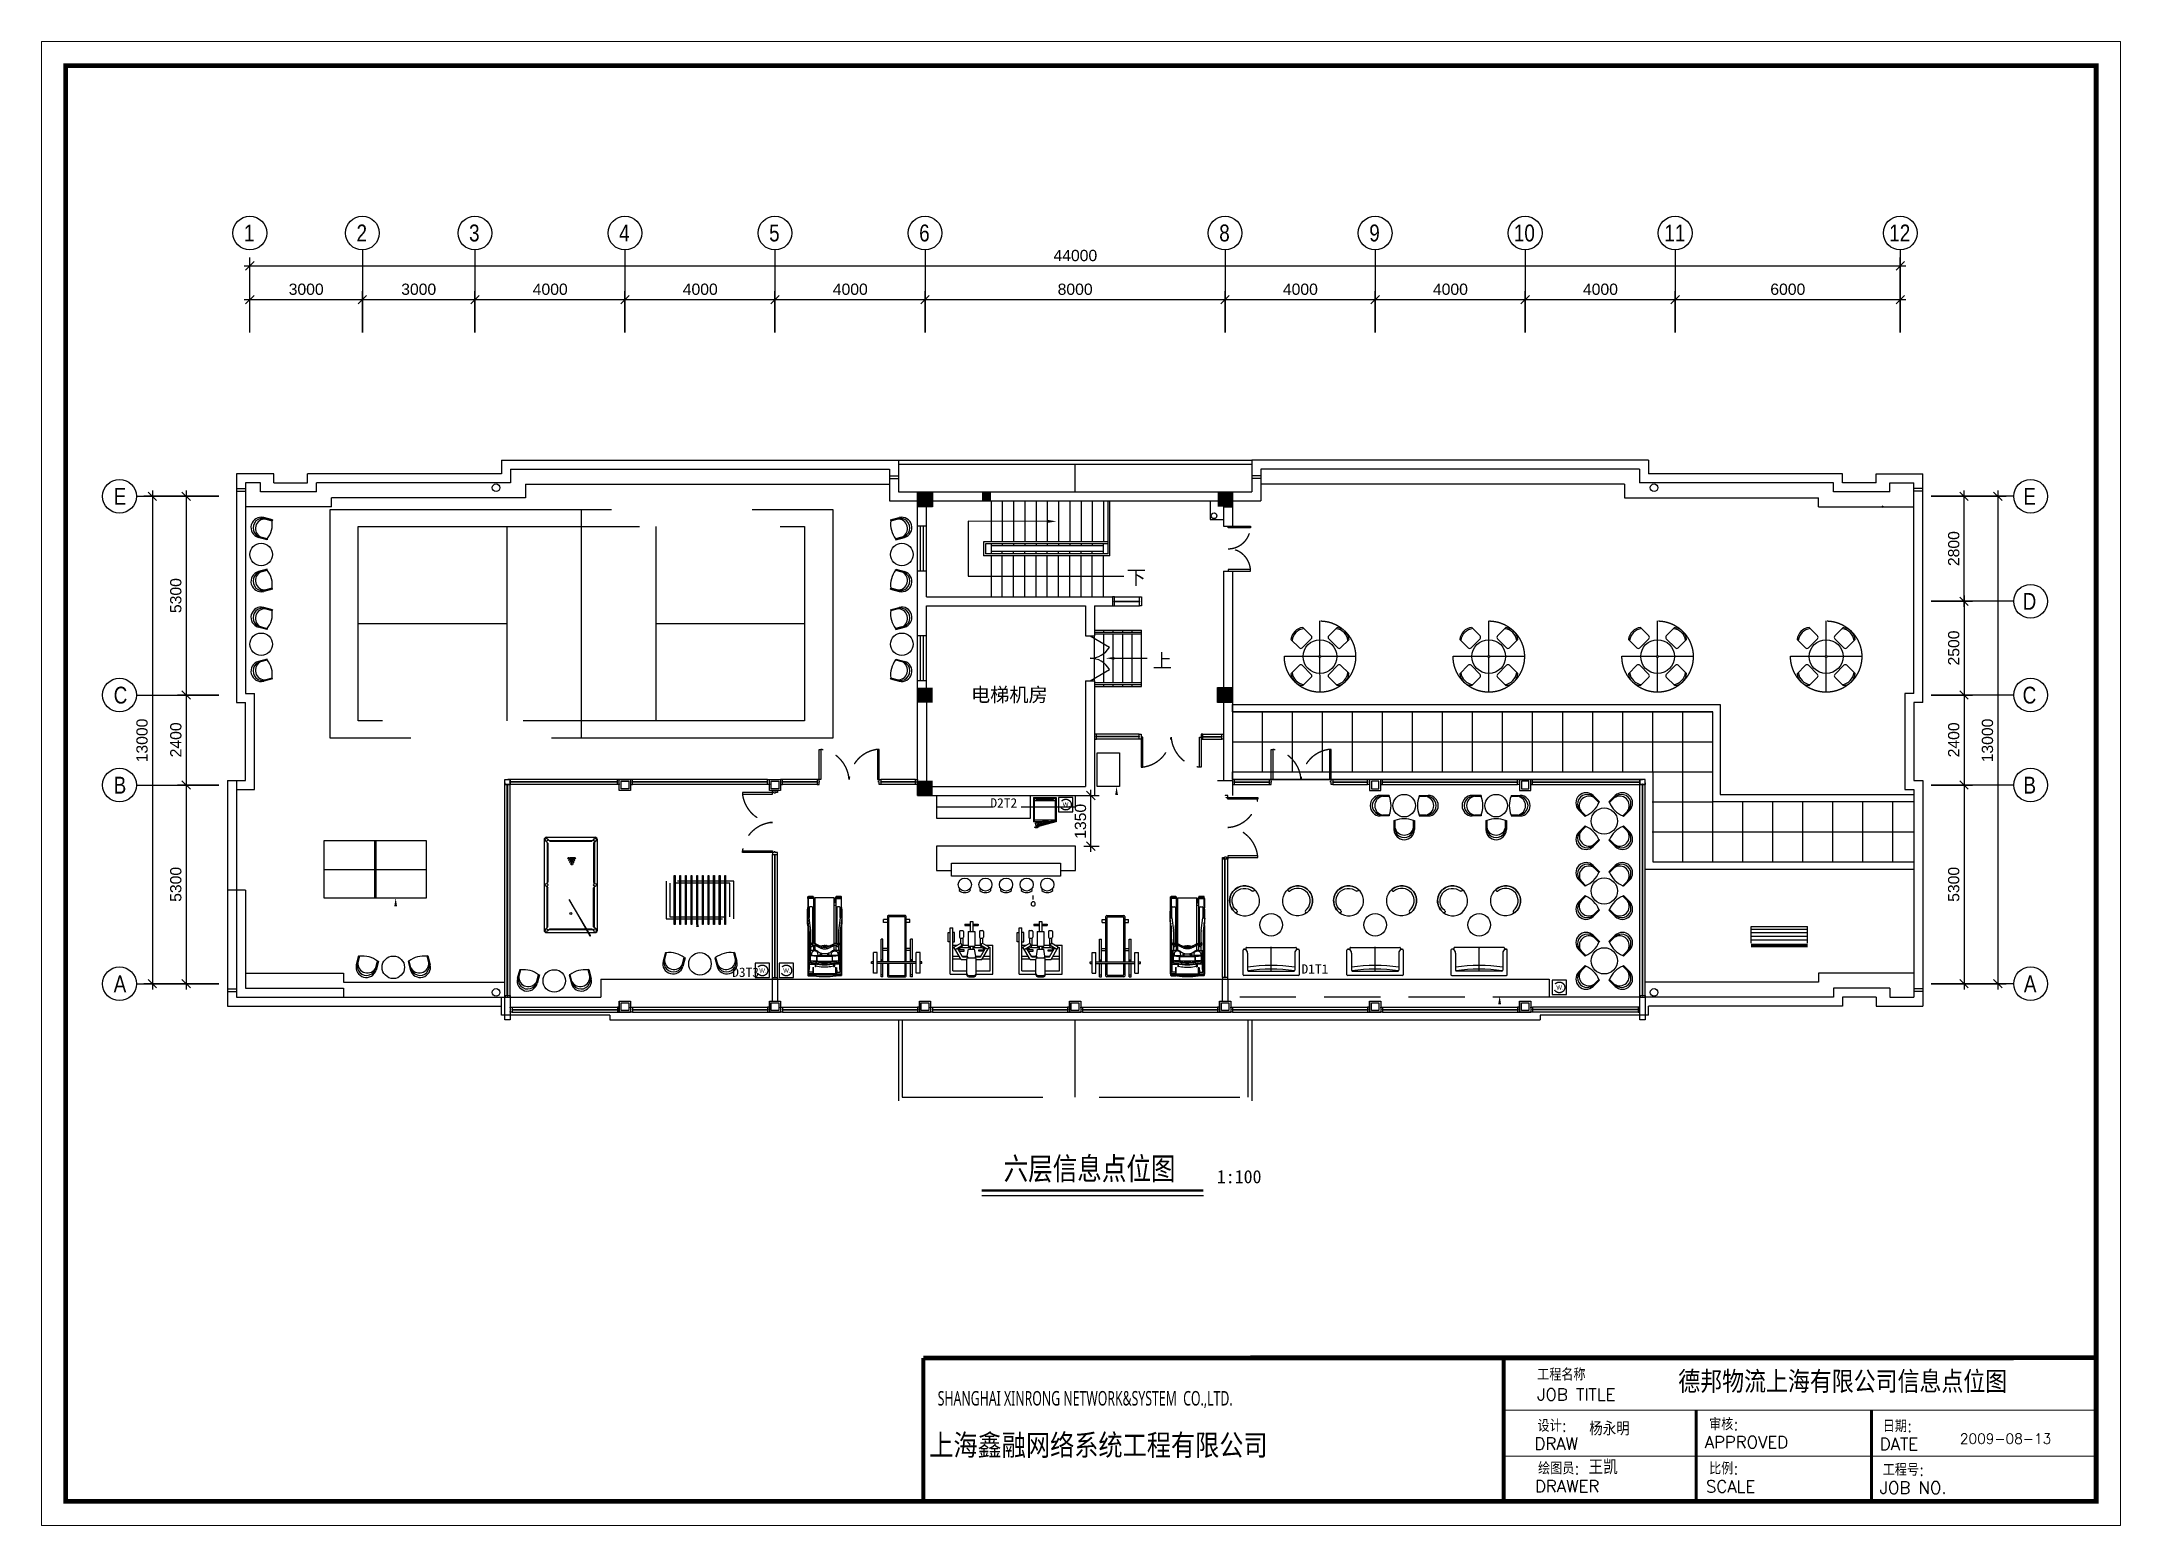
# Model space of a CAD drawing. Header units: millimetres. Extents: x 526420 to 928802, y 401925 to 509768.
# Drawn here: x 873379 to 928802, y 402295 to 441864 of the extents above; entities that cross this region are included whole.
import ezdxf
from ezdxf.enums import TextEntityAlignment as Align

# ---------------------------------------------------------------- set-up
doc = ezdxf.new("R2010")
doc.units = ezdxf.units.MM
doc.header["$LTSCALE"] = 3000
doc.header["$MEASUREMENT"] = 0
for name, pattern in [('CENTER', [2, 1.25, -0.25, 0.25, -0.25]), ('DASH', [0.35, 0.25, -0.1]), ('DASHED', [0.75, 0.5, -0.25]), ('DASHED2', [0.375, 0.25, -0.125]), ('HIDDEN', [0.375, 0.25, -0.125]), ('TRATTEGGIATA2', [0.375, 0.25, -0.125])]:
    doc.linetypes.add(name, pattern=pattern)
doc.layers.get('0').update_dxf_attribs({"linetype": 'CONTINUOUS'})
for name, color, linetype in [('4', 4, 'CONTINUOUS'), ('8', 8, 'CONTINUOUS'), ('A', 7, 'CONTINUOUS'), ('D-GJG', 7, 'CONTINUOUS'), ('D-WALL', 7, 'CONTINUOUS'), ('P-DOOR', 7, 'CONTINUOUS'), ('P-FURNI-A', 7, 'CONTINUOUS'), ('P-FURNI-I', 7, 'CONTINUOUS'), ('P-STAIR', 7, 'CONTINUOUS'), ('P-TEXT', 7, 'CONTINUOUS'), ('P-WALL', 7, 'CONTINUOUS'), ('环控', 3, 'CONTINUOUS')]:
    doc.layers.add(name, color=color, linetype=linetype)
doc.styles.add('Arial', font='ARIAL.TTF')
doc.styles.get("Standard").update_dxf_attribs({"font": 'romans.shx', "width": 0.65, "bigfont": 'hzfs1.shx'})
doc.styles.add('TITLE', font='ARIAL.TTF')
doc.styles.add('宋体', font='SimSun.ttf')

msp = doc.modelspace()

# ---------------------------------------------------------------- texts
at = {"color": 0, "style": 'Arial', "width": 0.8}
for s, p in [('1', (878776, 436535)), ('2', (881776, 436535)), ('3', (884776, 436535)), ('4', (888776, 436535)), ('5', (892776, 436535)), ('6', (896776, 436535)), ('8', (904776, 436535)), ('9', (908776, 436535)), ('10', (912631, 436535)), ('11', (916644, 436535)), ('12', (922639, 436535)), ('E', (875301, 429511)), ('E', (926215, 429511)), ('D', (926195, 426711)), ('C', (875301, 424211)), ('C', (926195, 424211)), ('B', (875301, 421811)), ('B', (926217, 421811)), ('A', (875301, 416511)), ('A', (926228, 416511))]:
    msp.add_text(s, height=450, dxfattribs=at).set_placement(p)
at = {"color": 0, "style": 'Arial'}
for s, p in [('44000', (900357, 436010)), ('3000', (879967, 435110)), ('3000', (882967, 435110)), ('4000', (886473, 435110)), ('4000', (890473, 435110)), ('4000', (894473, 435110)), ('8000', (900468, 435110)), ('4000', (906473, 435110)), ('4000', (910473, 435110)), ('4000', (914473, 435110)), ('6000', (919468, 435110))]:
    msp.add_text(s, height=300, dxfattribs=at).set_placement(p)
for s, p in [('2800', (924507, 427877)), ('5300', (877106, 426624)), ('2500', (924507, 425227)), ('2400', (877107, 422777))]:
    msp.add_text(s, height=300, rotation=90, dxfattribs=at).set_placement(p)
at = {"layer": '4', "color": 0, "style": '宋体'}
msp.add_text('1:100', height=350, dxfattribs=at).set_placement((904712, 411420, -31883))
at = {"layer": '8', "color": 0, "style": '宋体', "width": 0.8}
msp.add_text('六层信息点位图', height=600, dxfattribs=at).set_placement((899027, 411510, -31883))
at = {"layer": 'A', "linetype": 'ByBlock', "lineweight": 0}
for s, height, p in [('工程名称', 322.2, (913253, 406158)), ('德邦物流上海有限公司信息点位图', 584.58, (917015, 405828)), ('JOB TITLE', 322.2, (913253, 405626)), ('设计:', 322.2, (913262, 404792)), ('审核:', 322.2, (917836, 404832)), ('上海鑫融网络系统工程有限公司', 644.45, (897044, 404093)), ('DRAW', 322.2, (913181, 404314)), ('杨永明', 359.3, (914640, 404696)), ('APPROVED', 322.2, (917719, 404354)), ('DATE', 322.2, (922385, 404305)), ('日期:', 322.2, (922466, 404783)), ('王凯', 389.3, (914622, 403654)), ('DRAWER', 322.2, (913195, 403178)), ('绘图员:', 322.2, (913276, 403656)), ('SCALE', 322.2, (917754, 403174)), ('比例:', 322.2, (917836, 403652)), ('工程号:', 322.2, (922466, 403618)), ('JOB NO.', 322.2, (922385, 403140))]:
    msp.add_text(s, height=height, dxfattribs=at).set_placement(p)
at = {"layer": 'A', "linetype": 'ByBlock', "lineweight": 0, "insert": (897270, 405879), "char_height": 386.672, "width": 20453.43, "attachment_point": 1}
msp.add_mtext('{\\fLucida Handwriting|b0|i0|c0|p66;SHANGHAI \\fLucida Handwriting|b0|i0|c134|p66;XINRONG\\fLucida Handwriting|b0|i0|c0|p66; NETWORK&SYSTEM  CO.,LTD.}', dxfattribs=at)
at = {"layer": 'D-WALL', "color": 0, "style": 'Arial'}
for s, p in [('13000', (876206, 422644)), ('2400', (924507, 422777)), ('13000', (925406, 422644)), ('5300', (877106, 418924)), ('5300', (924506, 418924))]:
    msp.add_text(s, height=300, rotation=90, dxfattribs=at).set_placement(p)
at = {"layer": 'P-FURNI-I', "color": 0, "linetype": 'DASH', "style": 'TITLE'}
for p in [(900604, 421460), (892513, 417037), (893151, 417037), (913763, 416585)]:
    msp.add_text('W.', height=115.2, dxfattribs=at).set_placement(p)
at = {"layer": 'P-FURNI-I', "color": 0, "style": 'Arial'}
msp.add_text('1350', height=300, rotation=90, dxfattribs=at).set_placement((901225, 420605))
at = {"layer": 'P-FURNI-I', "color": 6, "ltscale": 0.7, "char_height": 250, "width": 339.37, "attachment_point": 1}
for s, insert in [('{\\fKaiTi_GB2312|b0|i0|c134|p49;\\W1.05;\\C3;D2T2}', (898675, 421687)), ('{\\fKaiTi_GB2312|b0|i0|c134|p49;\\W1.05;\\C3;D3T3}', (891791, 417172)), ('{\\fKaiTi_GB2312|b0|i0|c134|p49;\\W1.05;\\C3;D1T1}', (906969, 417259))]:
    msp.add_mtext(s, dxfattribs=dict(at, insert=insert))
at = {"layer": 'P-TEXT', "color": 0, "style": 'Arial'}
for s, p in [('下', (902821, 427390)), ('上', (903512, 425166))]:
    msp.add_text(s, height=375, dxfattribs=at).set_placement(p, align=Align.RIGHT)
msp.add_text('电梯机房', height=375, dxfattribs=at).set_placement((898157, 424261))

# ---------------------------------------------------------------- blocks, each defined once
blk = doc.blocks.new('日期')
at = {"layer": 'A', "linetype": 'ByBlock', "lineweight": 0}
blk.add_text('2009-08-13', height=268.1, dxfattribs=at).set_placement((577160, 406164))

# ---------------------------------------------------------------- linework, layer by layer
at = {"color": 0, "linetype": 'CENTER'}
for p, q in [((881932, 436309), (881932, 434109)), ((884932, 436309), (884932, 434109)), ((888932, 436309), (888932, 434109)), ((892932, 436309), (892932, 434109)), ((896932, 436309), (896932, 434109)), ((904932, 436309), (904932, 434109)), ((908932, 436309), (908932, 434109)), ((912932, 436309), (912932, 434109)), ((916932, 436309), (916932, 434109)), ((922932, 436309), (922932, 434109)), ((875907, 429739), (878107, 429739)), ((925957, 429739), (923757, 429739)), ((925957, 426939), (923757, 426939)), ((875907, 424439), (878107, 424439)), ((925957, 424439), (923757, 424439)), ((875907, 422039), (878107, 422039)), ((925957, 422039), (923757, 422039)), ((875907, 416739), (878107, 416739)), ((925957, 416739), (923757, 416739))]:
    msp.add_line(p, q, dxfattribs=at)
at = {"color": 0, "ltscale": 0.7}
for p, q in [((878782, 435884), (923082, 435884)), ((878932, 434109), (878932, 436109)), ((922932, 434109), (922932, 436109)), ((878932, 434109), (878932, 435209)), ((881932, 434109), (881932, 435209)), ((881932, 434109), (881932, 435209)), ((884932, 434109), (884932, 435209)), ((884932, 434109), (884932, 435209)), ((888932, 434109), (888932, 435209)), ((888932, 434109), (888932, 435209)), ((892932, 434109), (892932, 435209)), ((892932, 434109), (892932, 435209)), ((896932, 434109), (896932, 435209)), ((896932, 434109), (896932, 435209)), ((904932, 434109), (904932, 435209)), ((904932, 434109), (904932, 435209)), ((908932, 434109), (908932, 435209)), ((908932, 434109), (908932, 435209)), ((912932, 434109), (912932, 435209)), ((912932, 434109), (912932, 435209)), ((916932, 434109), (916932, 435209)), ((916932, 434109), (916932, 435209)), ((922932, 434109), (922932, 435209)), ((878782, 434984), (882082, 434984)), ((881782, 434984), (885082, 434984)), ((884782, 434984), (889082, 434984)), ((888782, 434984), (893082, 434984)), ((892782, 434984), (897082, 434984)), ((896782, 434984), (905082, 434984)), ((904782, 434984), (909082, 434984)), ((908782, 434984), (913082, 434984)), ((912782, 434984), (917082, 434984)), ((916782, 434984), (923082, 434984)), ((878107, 429739), (877007, 429739)), ((877232, 429889), (877232, 424289)), ((898452, 429619), (898692, 429619)), ((923757, 429739), (924857, 429739)), ((924632, 426789), (924632, 429889)), ((923757, 426939), (924857, 426939)), ((923757, 426939), (924857, 426939)), ((924632, 427089), (924632, 424289)), ((877232, 424589), (877232, 421889)), ((878107, 424439), (877007, 424439)), ((878107, 424439), (877007, 424439)), ((923757, 424439), (924857, 424439)), ((878107, 422039), (877007, 422039))]:
    msp.add_line(p, q, dxfattribs=at)
at = {"color": 0, "linetype": 'ByBlock'}
for p, q in [((879045, 435996), (878820, 435771)), ((922820, 435771), (923045, 435996)), ((879045, 435096), (878820, 434871)), ((881820, 434871), (882045, 435096)), ((882045, 435096), (881820, 434871)), ((884820, 434871), (885045, 435096)), ((885045, 435096), (884820, 434871)), ((888820, 434871), (889045, 435096)), ((889045, 435096), (888820, 434871)), ((892820, 434871), (893045, 435096)), ((893045, 435096), (892820, 434871)), ((896820, 434871), (897045, 435096)), ((897045, 435096), (896820, 434871)), ((904820, 434871), (905045, 435096)), ((905045, 435096), (904820, 434871)), ((908820, 434871), (909045, 435096)), ((909045, 435096), (908820, 434871)), ((912820, 434871), (913045, 435096)), ((913045, 435096), (912820, 434871)), ((916820, 434871), (917045, 435096)), ((917045, 435096), (916820, 434871)), ((922820, 434871), (923045, 435096)), ((876445, 429627), (876220, 429852)), ((877345, 429627), (877120, 429852)), ((924745, 429627), (924520, 429852)), ((925645, 429627), (925420, 429852)), ((924745, 426827), (924520, 427052)), ((924520, 427052), (924745, 426827)), ((877120, 424552), (877345, 424327)), ((877345, 424327), (877120, 424552)), ((924520, 424552), (924745, 424327)), ((924745, 424327), (924520, 424552)), ((877120, 422152), (877345, 421927)), ((877345, 421927), (877120, 422152)), ((901464, 421647), (901239, 421872)), ((924520, 422152), (924745, 421927)), ((924745, 421927), (924520, 422152)), ((886776, 420581), (886776, 418168)), ((886813, 420554), (886878, 420492)), ((888135, 420644), (886840, 420644)), ((886859, 420510), (886859, 419427)), ((886866, 420607), (886928, 420542)), ((886878, 420492), (886878, 419450)), ((886910, 420562), (888064, 420562)), ((886928, 420542), (888046, 420542)), ((888109, 420607), (888046, 420542)), ((888161, 420554), (888097, 420492)), ((888097, 420492), (888097, 419450)), ((888116, 420510), (888116, 419427)), ((888198, 418168), (888198, 420581)), ((901239, 420522), (901464, 420297)), ((886845, 419412), (886878, 419450)), ((886845, 419336), (886878, 419298)), ((886859, 418238), (886859, 419321)), ((886878, 418256), (886878, 419298)), ((888129, 419412), (888097, 419450)), ((888129, 419336), (888097, 419298)), ((888097, 418256), (888097, 419298)), ((888116, 418238), (888116, 419321)), ((887441, 418986), (887994, 418015)), ((888016, 418028), (887441, 418986)), ((886813, 418194), (886878, 418256)), ((886840, 418104), (887943, 418104)), ((886866, 418141), (886928, 418206)), ((886910, 418187), (887896, 418187)), ((886928, 418206), (887885, 418206)), ((887909, 418206), (888046, 418206)), ((887920, 418187), (888064, 418187)), ((887970, 418104), (888135, 418104)), ((887994, 418015), (888016, 418028)), ((888109, 418141), (888046, 418206)), ((888161, 418194), (888097, 418256)), ((876220, 416852), (876445, 416627)), ((877120, 416852), (877345, 416627)), ((924520, 416852), (924745, 416627)), ((925420, 416852), (925645, 416627))]:
    msp.add_line(p, q, dxfattribs=at)
at = {"color": 0}
for p, q in [((879532, 429110), (879300, 429172)), ((879356, 429132), (879526, 429087)), ((879526, 429086), (879356, 429132)), ((879526, 429087), (879356, 429132)), ((879532, 429110), (879526, 429087)), ((896012, 429110), (896244, 429172)), ((896012, 429110), (896018, 429087)), ((896189, 429132), (896018, 429087)), ((896018, 429086), (896189, 429132)), ((896018, 429087), (896189, 429132)), ((922443, 429442), (922473, 429481)), ((879390, 428580), (879158, 428642)), ((879226, 428649), (879397, 428603)), ((879226, 428649), (879397, 428603)), ((879396, 428603), (879226, 428649)), ((879397, 428603), (879390, 428580)), ((896318, 428649), (896148, 428603)), ((896318, 428649), (896148, 428603)), ((896148, 428603), (896318, 428649)), ((896148, 428603), (896154, 428580)), ((896154, 428580), (896386, 428642)), ((879390, 427793), (879158, 427731)), ((879226, 427724), (879397, 427770)), ((879226, 427724), (879397, 427770)), ((879396, 427770), (879226, 427724)), ((879397, 427770), (879390, 427793)), ((896148, 427770), (896154, 427793)), ((896318, 427724), (896148, 427770)), ((896318, 427724), (896148, 427770)), ((896148, 427770), (896318, 427724)), ((896154, 427793), (896386, 427731)), ((879532, 427263), (879300, 427201)), ((879532, 426715), (879300, 426777)), ((879526, 427287), (879356, 427241)), ((879356, 427241), (879526, 427286)), ((879526, 427286), (879356, 427241)), ((879532, 427263), (879526, 427286)), ((896012, 427263), (896018, 427286)), ((896012, 427263), (896244, 427201)), ((896012, 426715), (896244, 426777)), ((896018, 427287), (896189, 427241)), ((896189, 427241), (896018, 427286)), ((896018, 427286), (896189, 427241)), ((879390, 426185), (879158, 426248)), ((879226, 426254), (879397, 426209)), ((879226, 426254), (879397, 426209)), ((879396, 426208), (879226, 426254)), ((879356, 426737), (879526, 426692)), ((879526, 426692), (879356, 426737)), ((879526, 426692), (879356, 426737)), ((879397, 426209), (879390, 426185)), ((879532, 426715), (879526, 426692)), ((896012, 426715), (896018, 426692)), ((896189, 426737), (896018, 426692)), ((896018, 426692), (896189, 426737)), ((896018, 426692), (896189, 426737)), ((896318, 426254), (896148, 426209)), ((896318, 426254), (896148, 426209)), ((896148, 426208), (896318, 426254)), ((896148, 426209), (896154, 426185)), ((896154, 426185), (896386, 426248)), ((879390, 425398), (879158, 425336)), ((879226, 425329), (879397, 425375)), ((879226, 425329), (879397, 425375)), ((879396, 425375), (879226, 425329)), ((879397, 425375), (879390, 425398)), ((896148, 425375), (896154, 425398)), ((896318, 425329), (896148, 425375)), ((896318, 425329), (896148, 425375)), ((896148, 425375), (896318, 425329)), ((896154, 425398), (896386, 425336)), ((879532, 424869), (879300, 424806)), ((879526, 424892), (879356, 424846)), ((879356, 424846), (879526, 424891)), ((879526, 424891), (879356, 424846)), ((879532, 424869), (879526, 424891)), ((896012, 424869), (896018, 424891)), ((896012, 424869), (896244, 424806)), ((896018, 424892), (896189, 424846)), ((896189, 424846), (896018, 424891)), ((896018, 424891), (896189, 424846)), ((909308, 421763), (909068, 421763)), ((909132, 421739), (909308, 421740)), ((909308, 421740), (909132, 421739)), ((909308, 421739), (909132, 421739)), ((909132, 421239), (909308, 421239)), ((909132, 421239), (909308, 421239)), ((909308, 421238), (909132, 421239)), ((909308, 421763), (909308, 421740)), ((909308, 421239), (909308, 421215)), ((910107, 421763), (910107, 421740)), ((910107, 421763), (910347, 421763)), ((910283, 421739), (910107, 421740)), ((910107, 421740), (910283, 421739)), ((910107, 421739), (910283, 421739)), ((910283, 421239), (910107, 421239)), ((910107, 421239), (910107, 421215)), ((910283, 421239), (910107, 421239)), ((910107, 421238), (910283, 421239)), ((911758, 421763), (911517, 421763)), ((911581, 421739), (911758, 421740)), ((911758, 421740), (911581, 421739)), ((911758, 421739), (911581, 421739)), ((911581, 421239), (911758, 421239)), ((911581, 421239), (911758, 421239)), ((911758, 421238), (911581, 421239)), ((911758, 421763), (911758, 421740)), ((911758, 421239), (911758, 421215)), ((912556, 421763), (912556, 421740)), ((912556, 421763), (912797, 421763)), ((912733, 421739), (912556, 421740)), ((912556, 421740), (912733, 421739)), ((912556, 421739), (912733, 421739)), ((912733, 421239), (912556, 421239)), ((912556, 421239), (912556, 421215)), ((912733, 421239), (912556, 421239)), ((912556, 421238), (912733, 421239)), ((914530, 421201), (914360, 421371)), ((914422, 421343), (914546, 421218)), ((914547, 421218), (914422, 421343)), ((914546, 421218), (914422, 421343)), ((914530, 421201), (914546, 421218)), ((914917, 421589), (914747, 421759)), ((914775, 421697), (914900, 421572)), ((914775, 421697), (914900, 421572)), ((914900, 421572), (914775, 421697)), ((914900, 421572), (914917, 421589)), ((915165, 421589), (915334, 421759)), ((915165, 421589), (915181, 421572)), ((915306, 421697), (915181, 421572)), ((915181, 421572), (915306, 421697)), ((915182, 421572), (915306, 421697)), ((915660, 421343), (915535, 421218)), ((915660, 421343), (915535, 421218)), ((915535, 421218), (915552, 421201)), ((915536, 421218), (915660, 421343)), ((915552, 421201), (915722, 421371)), ((909308, 421215), (909068, 421215)), ((909434, 421090), (909457, 421090)), ((909434, 421090), (909434, 420849)), ((909458, 420913), (909457, 421090)), ((909457, 421090), (909458, 420913)), ((909458, 421090), (909458, 420913)), ((909958, 420913), (909958, 421090)), ((909958, 421090), (909982, 421090)), ((909958, 420913), (909958, 421090)), ((909958, 421090), (909958, 420913)), ((909982, 421090), (909982, 420849)), ((910107, 421215), (910347, 421215)), ((911758, 421215), (911517, 421215)), ((911883, 421090), (911906, 421090)), ((911883, 421090), (911883, 420849)), ((911907, 420913), (911906, 421090)), ((911906, 421090), (911907, 420913)), ((911907, 421090), (911907, 420913)), ((912407, 420913), (912407, 421090)), ((912407, 421090), (912431, 421090)), ((912407, 420913), (912407, 421090)), ((912408, 421090), (912407, 420913)), ((912431, 421090), (912431, 420849)), ((912556, 421215), (912797, 421215)), ((914529, 420953), (914359, 420783)), ((914546, 420937), (914421, 420811)), ((914421, 420811), (914546, 420936)), ((914421, 420811), (914546, 420936)), ((914546, 420936), (914529, 420953)), ((915535, 420937), (915660, 420812)), ((915552, 420954), (915536, 420937)), ((915660, 420812), (915536, 420937)), ((915536, 420937), (915660, 420812)), ((915552, 420954), (915722, 420784)), ((914917, 420566), (914747, 420396)), ((914775, 420458), (914901, 420583)), ((914900, 420583), (914775, 420458)), ((914901, 420583), (914775, 420458)), ((914917, 420566), (914901, 420583)), ((915182, 420583), (915165, 420566)), ((915165, 420566), (915335, 420396)), ((915181, 420582), (915307, 420458)), ((915307, 420458), (915182, 420583)), ((915307, 420458), (915182, 420583)), ((914917, 419725), (914747, 419895)), ((914775, 419833), (914901, 419709)), ((914900, 419708), (914775, 419833)), ((914901, 419709), (914775, 419833)), ((914917, 419725), (914901, 419709)), ((915165, 419726), (915335, 419895)), ((915182, 419709), (915165, 419726)), ((915181, 419709), (915307, 419833)), ((915307, 419833), (915182, 419709)), ((915307, 419833), (915182, 419709)), ((893805, 419012), (893807, 419055)), ((893805, 419012), (893805, 418769)), ((893805, 419012), (893805, 419012)), ((893805, 419012), (893805, 419012)), ((893805, 419012), (893805, 419012)), ((893819, 419012), (893805, 419012)), ((893807, 419057), (893808, 419058)), ((893807, 419055), (893807, 419057)), ((893808, 419058), (893810, 419060)), ((893810, 419060), (893811, 419061)), ((893811, 419061), (893815, 419062)), ((893815, 419062), (893817, 419062)), ((893817, 419062), (893820, 419063)), ((893819, 419012), (893820, 419039)), ((893819, 419012), (893819, 418511)), ((893825, 419012), (893819, 419012)), ((893819, 419012), (893821, 419012)), ((893820, 419063), (893822, 419063)), ((893821, 419012), (893825, 419012)), ((893827, 419063), (893822, 419063)), ((893822, 419063), (893949, 419063)), ((893952, 419012), (893825, 419012)), ((893826, 419044), (893950, 419044)), ((893949, 419063), (893827, 419063)), ((893867, 419052), (893868, 419053)), ((893868, 419051), (893867, 419052)), ((893867, 419052), (893867, 419052)), ((893868, 419053), (893870, 419053)), ((893870, 419050), (893868, 419051)), ((893869, 419051), (893868, 419051)), ((893870, 419052), (893869, 419051)), ((893870, 419053), (893873, 419054)), ((893872, 419052), (893870, 419052)), ((893873, 419050), (893870, 419050)), ((893875, 419052), (893872, 419052)), ((893873, 419054), (893876, 419054)), ((893876, 419050), (893873, 419050)), ((893878, 419052), (893875, 419052)), ((893876, 419054), (893879, 419054)), ((893880, 419050), (893876, 419050)), ((893881, 419052), (893878, 419052)), ((893879, 419054), (893882, 419054)), ((893883, 419050), (893880, 419050)), ((893883, 419052), (893881, 419052)), ((893882, 419054), (893884, 419053)), ((893884, 419052), (893883, 419052)), ((893885, 419051), (893883, 419050)), ((893884, 419053), (893886, 419053)), ((893885, 419051), (893884, 419052)), ((893885, 419051), (893885, 419051)), ((893886, 419051), (893885, 419051)), ((893886, 419053), (893887, 419052)), ((893887, 419052), (893886, 419051)), ((893952, 419012), (893958, 419012)), ((893958, 419012), (893952, 419012)), ((893956, 419057), (893957, 419039)), ((893958, 419012), (893956, 419057)), ((893957, 419039), (893958, 419012)), ((893958, 419015), (893983, 419015)), ((893958, 419012), (893958, 417818)), ((893983, 419015), (893983, 418974)), ((893989, 419026), (893989, 418896)), ((894003, 419026), (893989, 419026)), ((894511, 419029), (894003, 419029)), ((894003, 417807), (894003, 419029)), ((894511, 417806), (894511, 419029)), ((894511, 419026), (894525, 419025)), ((894525, 419026), (894525, 418896)), ((894555, 419015), (894530, 419015)), ((894530, 419015), (894530, 418974)), ((894555, 419012), (894557, 419057)), ((894556, 419039), (894555, 419012)), ((894555, 419012), (894555, 417818)), ((894555, 419012), (894561, 419012)), ((894561, 419012), (894555, 419012)), ((894557, 419057), (894556, 419039)), ((894561, 419012), (894688, 419012)), ((894687, 419044), (894563, 419044)), ((894564, 419063), (894686, 419063)), ((894691, 419063), (894564, 419063)), ((894629, 419053), (894627, 419053)), ((894627, 419053), (894627, 419052)), ((894627, 419052), (894627, 419051)), ((894627, 419051), (894628, 419051)), ((894628, 419051), (894629, 419051)), ((894628, 419051), (894628, 419051)), ((894628, 419051), (894631, 419050)), ((894631, 419053), (894629, 419053)), ((894629, 419051), (894630, 419052)), ((894630, 419052), (894633, 419052)), ((894634, 419054), (894631, 419053)), ((894631, 419050), (894634, 419050)), ((894633, 419052), (894635, 419052)), ((894637, 419054), (894634, 419054)), ((894634, 419050), (894637, 419050)), ((894635, 419052), (894638, 419052)), ((894640, 419054), (894637, 419054)), ((894637, 419050), (894640, 419050)), ((894638, 419052), (894641, 419052)), ((894643, 419053), (894640, 419054)), ((894640, 419050), (894643, 419050)), ((894641, 419052), (894643, 419052)), ((894645, 419053), (894643, 419053)), ((894643, 419052), (894644, 419051)), ((894643, 419050), (894645, 419051)), ((894644, 419051), (894645, 419051)), ((894646, 419052), (894645, 419053)), ((894645, 419051), (894646, 419051)), ((894646, 419051), (894646, 419052)), ((894686, 419063), (894691, 419063)), ((894688, 419012), (894695, 419012)), ((894692, 419012), (894688, 419012)), ((894693, 419063), (894691, 419063)), ((894695, 419012), (894692, 419012)), ((894696, 419062), (894693, 419063)), ((894695, 419012), (894693, 419038)), ((894695, 419012), (894695, 418511)), ((894695, 419012), (894708, 419012)), ((894699, 419062), (894696, 419062)), ((894702, 419060), (894699, 419062)), ((894704, 419060), (894702, 419060)), ((894705, 419058), (894704, 419060)), ((894706, 419057), (894705, 419058)), ((894706, 419055), (894706, 419057)), ((894708, 419012), (894706, 419055)), ((894709, 418769), (894708, 419012)), ((894708, 419012), (894708, 419012)), ((894708, 419012), (894708, 419012)), ((894708, 419012), (894708, 419012)), ((903476, 419012), (903478, 419055)), ((903476, 418769), (903476, 419012)), ((903490, 419012), (903476, 419012)), ((903476, 419012), (903476, 419012)), ((903476, 419012), (903476, 419012)), ((903476, 419012), (903476, 419012)), ((903478, 419055), (903479, 419057)), ((903479, 419057), (903480, 419058)), ((903480, 419058), (903481, 419060)), ((903481, 419060), (903482, 419060)), ((903482, 419060), (903486, 419062)), ((903486, 419062), (903488, 419062)), ((903488, 419062), (903491, 419063)), ((903490, 419012), (903491, 419038)), ((903490, 419012), (903490, 418511)), ((903496, 419012), (903490, 419012)), ((903490, 419012), (903492, 419012)), ((903491, 419063), (903494, 419063)), ((903492, 419012), (903496, 419012)), ((903498, 419063), (903494, 419063)), ((903494, 419063), (903621, 419063)), ((903623, 419012), (903496, 419012)), ((903497, 419044), (903622, 419044)), ((903621, 419063), (903498, 419063)), ((903538, 419052), (903539, 419053)), ((903538, 419051), (903538, 419052)), ((903539, 419051), (903538, 419051)), ((903539, 419053), (903541, 419053)), ((903542, 419050), (903539, 419051)), ((903542, 419052), (903540, 419051)), ((903540, 419051), (903540, 419051)), ((903541, 419053), (903544, 419054)), ((903544, 419052), (903542, 419052)), ((903544, 419050), (903542, 419050)), ((903544, 419054), (903547, 419054)), ((903546, 419052), (903544, 419052)), ((903548, 419050), (903544, 419050)), ((903549, 419052), (903546, 419052)), ((903547, 419054), (903551, 419054)), ((903551, 419050), (903548, 419050)), ((903552, 419052), (903549, 419052)), ((903551, 419054), (903554, 419053)), ((903554, 419050), (903551, 419050)), ((903554, 419052), (903552, 419052)), ((903554, 419053), (903555, 419053)), ((903555, 419051), (903554, 419052)), ((903556, 419051), (903554, 419050)), ((903555, 419053), (903557, 419053)), ((903556, 419051), (903555, 419051)), ((903557, 419051), (903556, 419051)), ((903557, 419053), (903558, 419052)), ((903558, 419051), (903557, 419051)), ((903558, 419052), (903558, 419051)), ((903629, 419012), (903623, 419012)), ((903623, 419012), (903629, 419012)), ((903627, 419057), (903628, 419039)), ((903629, 419012), (903627, 419057)), ((903628, 419039), (903629, 419012)), ((903629, 419015), (903654, 419015)), ((903629, 419012), (903629, 417818)), ((903654, 419015), (903654, 418974)), ((903660, 419026), (903660, 418896)), ((903674, 419026), (903660, 419025)), ((903674, 419029), (904182, 419029)), ((903674, 417806), (903674, 419029)), ((904182, 417807), (904182, 419029)), ((904182, 419026), (904196, 419026)), ((904196, 419026), (904196, 418896)), ((904227, 419015), (904202, 419015)), ((904202, 419015), (904202, 418974)), ((904226, 419012), (904229, 419057)), ((904228, 419039), (904226, 419012)), ((904226, 419012), (904226, 417818)), ((904233, 419012), (904226, 419012)), ((904226, 419012), (904233, 419012)), ((904229, 419057), (904228, 419039)), ((904233, 419012), (904360, 419012)), ((904359, 419044), (904234, 419044)), ((904235, 419063), (904358, 419063)), ((904362, 419063), (904235, 419063)), ((904299, 419053), (904298, 419052)), ((904298, 419052), (904298, 419051)), ((904298, 419051), (904299, 419051)), ((904301, 419053), (904299, 419053)), ((904299, 419051), (904301, 419052)), ((904299, 419051), (904299, 419051)), ((904299, 419051), (904302, 419050)), ((904302, 419054), (904301, 419053)), ((904301, 419052), (904302, 419052)), ((904305, 419054), (904302, 419054)), ((904302, 419052), (904304, 419052)), ((904302, 419050), (904305, 419050)), ((904304, 419052), (904307, 419052)), ((904308, 419054), (904305, 419054)), ((904305, 419050), (904308, 419050)), ((904307, 419052), (904309, 419052)), ((904312, 419054), (904308, 419054)), ((904308, 419050), (904311, 419050)), ((904309, 419052), (904312, 419052)), ((904311, 419050), (904314, 419050)), ((904315, 419053), (904312, 419054)), ((904312, 419052), (904314, 419052)), ((904314, 419052), (904316, 419051)), ((904314, 419050), (904316, 419051)), ((904317, 419053), (904315, 419053)), ((904316, 419051), (904318, 419052)), ((904316, 419051), (904316, 419051)), ((904318, 419052), (904317, 419053)), ((904318, 419052), (904318, 419052)), ((904358, 419063), (904362, 419063)), ((904363, 419012), (904360, 419012)), ((904360, 419012), (904366, 419012)), ((904364, 419063), (904362, 419063)), ((904366, 419012), (904363, 419012)), ((904368, 419062), (904364, 419063)), ((904366, 419012), (904365, 419039)), ((904366, 419012), (904366, 418511)), ((904366, 419012), (904380, 419012)), ((904370, 419062), (904368, 419062)), ((904373, 419061), (904370, 419062)), ((904375, 419060), (904373, 419061)), ((904376, 419058), (904375, 419060)), ((904377, 419057), (904376, 419058)), ((904378, 419055), (904377, 419057)), ((904380, 419012), (904378, 419055)), ((904379, 419012), (904380, 419012)), ((904380, 419012), (904380, 418769)), ((904380, 419012), (904380, 419012)), ((904380, 419012), (904380, 419012)), ((914529, 419338), (914359, 419508)), ((914530, 419090), (914360, 418921)), ((914421, 419480), (914546, 419355)), ((914421, 419480), (914546, 419355)), ((914546, 419355), (914421, 419480)), ((914422, 418949), (914546, 419074)), ((914546, 419074), (914422, 418949)), ((914547, 419073), (914422, 418949)), ((914546, 419355), (914529, 419338)), ((914530, 419090), (914546, 419074)), ((915535, 419355), (915660, 419479)), ((915535, 419073), (915552, 419090)), ((915660, 418948), (915535, 419073)), ((915660, 418948), (915535, 419073)), ((915660, 419479), (915536, 419354)), ((915536, 419354), (915660, 419479)), ((915552, 419338), (915536, 419354)), ((915536, 419073), (915660, 418948)), ((915552, 419338), (915722, 419508)), ((915552, 419090), (915722, 418920)), ((893847, 418495), (893797, 418489)), ((893797, 418489), (893838, 418152)), ((893805, 418769), (893805, 418768)), ((893805, 418768), (893805, 418767)), ((893806, 418760), (893805, 418767)), ((893808, 418752), (893806, 418760)), ((893809, 418742), (893808, 418752)), ((893810, 418724), (893809, 418742)), ((893811, 418709), (893810, 418724)), ((893812, 418693), (893811, 418709)), ((893813, 418669), (893812, 418693)), ((893814, 418645), (893813, 418669)), ((893814, 418628), (893814, 418645)), ((893815, 418604), (893814, 418628)), ((893815, 418592), (893815, 418604)), ((893815, 418580), (893815, 418592)), ((893815, 418568), (893815, 418580)), ((893815, 418556), (893815, 418568)), ((893815, 418544), (893815, 418556)), ((893815, 418531), (893815, 418544)), ((893815, 418510), (893815, 418531)), ((893842, 418770), (893842, 418502)), ((893888, 418158), (893847, 418495)), ((893919, 418789), (893861, 418789)), ((893919, 418789), (893861, 418789)), ((893938, 417821), (893937, 418770)), ((893983, 418974), (893958, 418974)), ((894003, 418896), (893958, 418896)), ((893989, 418978), (893983, 418978)), ((894555, 418896), (894511, 418896)), ((894525, 418978), (894530, 418978)), ((894530, 418974), (894555, 418974)), ((894579, 418770), (894579, 417821)), ((894655, 418789), (894598, 418789)), ((894655, 418789), (894598, 418789)), ((894669, 418495), (894628, 418158)), ((894720, 418489), (894669, 418495)), ((894674, 418502), (894674, 418770)), ((894678, 418152), (894720, 418489)), ((894699, 418602), (894698, 418581)), ((894698, 418581), (894698, 418560)), ((894698, 418560), (894698, 418549)), ((894698, 418549), (894698, 418528)), ((894698, 418528), (894698, 418516)), ((894698, 418516), (894698, 418510)), ((894700, 418655), (894699, 418634)), ((894699, 418634), (894699, 418613)), ((894699, 418613), (894699, 418602)), ((894701, 418681), (894700, 418655)), ((894702, 418700), (894701, 418681)), ((894703, 418722), (894702, 418711)), ((894702, 418711), (894702, 418700)), ((894704, 418737), (894703, 418722)), ((894705, 418747), (894704, 418737)), ((894707, 418759), (894705, 418747)), ((894708, 418768), (894707, 418763)), ((894707, 418763), (894707, 418759)), ((894708, 418768), (894708, 418769)), ((894708, 418769), (894709, 418769)), ((903465, 418489), (903515, 418495)), ((903506, 418152), (903465, 418489)), ((903476, 418768), (903476, 418769)), ((903476, 418769), (903476, 418769)), ((903476, 418768), (903477, 418763)), ((903477, 418763), (903478, 418759)), ((903478, 418759), (903479, 418747)), ((903479, 418747), (903480, 418737)), ((903480, 418737), (903481, 418722)), ((903481, 418722), (903482, 418711)), ((903482, 418711), (903483, 418700)), ((903483, 418700), (903484, 418681)), ((903484, 418681), (903485, 418655)), ((903485, 418655), (903485, 418634)), ((903485, 418634), (903486, 418613)), ((903486, 418613), (903486, 418602)), ((903486, 418602), (903486, 418581)), ((903486, 418581), (903486, 418560)), ((903486, 418560), (903486, 418549)), ((903486, 418549), (903486, 418528)), ((903486, 418528), (903486, 418516)), ((903486, 418516), (903486, 418510)), ((903510, 418502), (903510, 418770)), ((903515, 418495), (903557, 418158)), ((903529, 418789), (903586, 418789)), ((903529, 418789), (903586, 418789)), ((903606, 418770), (903605, 417821)), ((903654, 418974), (903629, 418974)), ((903629, 418896), (903674, 418896)), ((903660, 418978), (903654, 418978)), ((904182, 418896), (904226, 418896)), ((904196, 418978), (904202, 418978)), ((904202, 418974), (904226, 418974)), ((904247, 417821), (904247, 418770)), ((904266, 418789), (904323, 418789)), ((904266, 418789), (904323, 418789)), ((904296, 418158), (904337, 418495)), ((904337, 418495), (904388, 418489)), ((904342, 418770), (904342, 418502)), ((904388, 418489), (904346, 418152)), ((904369, 418580), (904370, 418592)), ((904369, 418568), (904369, 418580)), ((904369, 418556), (904369, 418568)), ((904369, 418544), (904369, 418556)), ((904369, 418531), (904369, 418544)), ((904369, 418510), (904369, 418531)), ((904370, 418628), (904371, 418645)), ((904370, 418604), (904370, 418628)), ((904370, 418592), (904370, 418604)), ((904371, 418645), (904372, 418669)), ((904372, 418669), (904373, 418693)), ((904373, 418709), (904374, 418724)), ((904373, 418693), (904373, 418709)), ((904374, 418724), (904376, 418742)), ((904376, 418742), (904377, 418752)), ((904377, 418752), (904378, 418760)), ((904378, 418760), (904379, 418767)), ((904380, 418768), (904379, 418767)), ((904380, 418769), (904380, 418768)), ((914917, 418702), (914747, 418533)), ((914775, 418595), (914900, 418719)), ((914775, 418595), (914900, 418719)), ((914900, 418719), (914775, 418595)), ((914900, 418719), (914917, 418702)), ((915165, 418703), (915181, 418719)), ((915165, 418703), (915334, 418533)), ((915306, 418595), (915181, 418719)), ((915181, 418719), (915306, 418595)), ((915182, 418720), (915306, 418595)), ((893805, 418292), (893806, 418296)), ((893805, 418292), (893805, 418290)), ((893805, 418290), (893805, 417005)), ((893805, 418290), (893805, 417005)), ((893805, 418290), (893805, 418290)), ((893806, 418296), (893807, 418301)), ((893807, 418301), (893808, 418312)), ((893808, 418312), (893809, 418322)), ((893809, 418322), (893810, 418337)), ((893810, 418337), (893811, 418348)), ((893811, 418348), (893812, 418359)), ((893812, 418359), (893812, 418365)), ((893819, 418310), (893819, 417005)), ((893839, 418137), (893839, 417730)), ((893890, 417832), (893890, 418137)), ((894626, 418136), (894626, 417832)), ((894677, 417730), (894677, 418136)), ((894695, 418287), (894695, 417006)), ((894702, 418349), (894703, 418335)), ((894703, 418335), (894705, 418317)), ((894705, 418317), (894706, 418307)), ((894706, 418307), (894707, 418299)), ((894707, 418299), (894708, 418292)), ((894709, 418291), (894708, 418292)), ((894709, 418291), (894709, 417006)), ((894709, 418290), (894709, 418291)), ((894709, 417006), (894709, 418290)), ((903478, 418299), (903476, 418292)), ((903476, 418291), (903476, 418292)), ((903476, 418291), (903476, 417006)), ((903476, 418290), (903476, 418291)), ((903476, 417006), (903476, 418290)), ((903479, 418307), (903478, 418299)), ((903480, 418317), (903479, 418307)), ((903481, 418335), (903480, 418317)), ((903482, 418349), (903481, 418335)), ((903490, 418287), (903489, 417006)), ((903508, 417730), (903507, 418136)), ((903558, 418136), (903558, 417832)), ((904295, 417832), (904295, 418137)), ((904346, 418137), (904346, 417730)), ((904366, 418310), (904365, 417005)), ((904373, 418359), (904373, 418365)), ((904373, 418348), (904373, 418359)), ((904374, 418337), (904373, 418348)), ((904375, 418322), (904374, 418337)), ((904376, 418312), (904375, 418322)), ((904378, 418301), (904376, 418312)), ((904378, 418296), (904378, 418301)), ((904379, 418292), (904378, 418296)), ((904379, 418292), (904380, 418290)), ((904380, 418290), (904379, 417005)), ((904380, 418290), (904379, 417005)), ((904380, 418290), (904380, 418290)), ((914917, 417862), (914747, 418032)), ((914775, 417970), (914901, 417846)), ((914900, 417845), (914775, 417970)), ((914901, 417846), (914775, 417970)), ((915165, 417862), (915335, 418032)), ((915181, 417846), (915307, 417970)), ((915307, 417970), (915182, 417845)), ((915307, 417970), (915182, 417845)), ((881832, 417480), (881770, 417248)), ((881810, 417303), (881855, 417473)), ((881856, 417473), (881810, 417303)), ((881855, 417473), (881810, 417303)), ((881832, 417480), (881855, 417473)), ((882293, 417173), (882339, 417344)), ((882293, 417173), (882339, 417344)), ((882339, 417344), (882293, 417173)), ((882362, 417338), (882300, 417106)), ((882339, 417344), (882362, 417338)), ((883172, 417344), (883149, 417338)), ((883149, 417338), (883211, 417106)), ((883218, 417173), (883172, 417344)), ((883218, 417173), (883172, 417344)), ((883172, 417344), (883218, 417173)), ((883655, 417473), (883701, 417303)), ((883679, 417480), (883656, 417473)), ((883701, 417303), (883656, 417473)), ((883656, 417473), (883701, 417303)), ((883679, 417480), (883741, 417248)), ((890009, 417573), (889947, 417341)), ((889987, 417396), (890032, 417567)), ((890032, 417567), (889987, 417396)), ((890032, 417567), (889987, 417396)), ((890009, 417573), (890032, 417567)), ((890470, 417267), (890515, 417437)), ((890470, 417267), (890515, 417437)), ((890516, 417437), (890470, 417267)), ((890538, 417431), (890476, 417199)), ((890515, 417437), (890538, 417431)), ((891349, 417437), (891326, 417431)), ((891326, 417431), (891388, 417199)), ((891348, 417437), (891395, 417267)), ((891395, 417267), (891349, 417437)), ((891395, 417267), (891349, 417437)), ((891832, 417567), (891878, 417396)), ((891855, 417573), (891833, 417567)), ((891878, 417396), (891833, 417567)), ((891833, 417567), (891878, 417396)), ((891855, 417573), (891918, 417341)), ((893839, 417562), (893838, 417324)), ((893838, 417338), (893838, 417347)), ((893838, 417347), (893838, 417338)), ((893838, 417062), (893838, 417338)), ((893839, 417730), (893839, 417608)), ((893839, 417608), (893839, 417569)), ((893866, 417623), (893866, 417357)), ((893866, 417357), (893866, 417356)), ((893866, 417356), (893867, 417355)), ((893867, 417355), (893868, 417355)), ((893868, 417355), (893868, 417354)), ((893868, 417354), (893875, 417350)), ((893869, 417625), (893869, 417487)), ((893871, 417487), (893869, 417487)), ((893877, 417353), (893869, 417355)), ((893871, 417487), (893871, 417361)), ((893871, 417361), (893879, 417359)), ((893873, 417627), (893873, 417628)), ((893991, 417628), (893873, 417628)), ((893874, 417828), (893875, 417829)), ((893874, 417825), (893874, 417828)), ((893874, 417778), (893874, 417825)), ((893874, 417776), (893874, 417778)), ((893875, 417774), (893874, 417776)), ((893875, 417829), (893877, 417831)), ((893876, 417773), (893875, 417774)), ((893875, 417350), (893879, 417347)), ((893878, 417772), (893876, 417773)), ((893877, 417831), (893878, 417832)), ((893927, 417339), (893877, 417353)), ((893878, 417832), (893880, 417832)), ((893880, 417771), (893878, 417772)), ((893883, 417359), (893879, 417359)), ((893879, 417359), (893914, 417349)), ((893879, 417347), (893883, 417343)), ((893880, 417832), (893893, 417832)), ((893893, 417771), (893880, 417771)), ((893881, 417825), (893882, 417826)), ((893881, 417823), (893881, 417825)), ((893882, 417822), (893881, 417823)), ((893881, 417780), (893882, 417782)), ((893881, 417779), (893881, 417780)), ((893882, 417777), (893881, 417779)), ((893882, 417826), (893883, 417827)), ((893882, 417821), (893882, 417822)), ((893883, 417820), (893882, 417821)), ((893882, 417782), (893883, 417783)), ((893882, 417776), (893882, 417777)), ((893883, 417775), (893882, 417776)), ((893883, 417827), (893884, 417828)), ((893883, 417826), (893883, 417827)), ((893884, 417825), (893883, 417826)), ((893883, 417822), (893884, 417823)), ((893883, 417820), (893883, 417822)), ((893883, 417820), (893883, 417820)), ((893884, 417819), (893883, 417820)), ((893883, 417782), (893883, 417783)), ((893883, 417783), (893884, 417783)), ((893884, 417780), (893883, 417782)), ((893883, 417777), (893884, 417779)), ((893883, 417776), (893883, 417777)), ((893883, 417776), (893883, 417776)), ((893884, 417775), (893883, 417775)), ((894632, 417487), (893883, 417487)), ((893883, 417359), (893883, 417487)), ((893883, 417487), (893883, 417487)), ((893883, 417487), (893883, 417487)), ((893883, 417364), (893976, 417355)), ((893883, 417343), (893886, 417339)), ((893884, 417828), (893885, 417828)), ((893884, 417823), (893884, 417825)), ((893885, 417819), (893884, 417819)), ((893884, 417783), (893885, 417784)), ((893884, 417779), (893884, 417780)), ((893885, 417775), (893884, 417775)), ((893885, 417828), (893885, 417828)), ((893885, 417828), (893886, 417828)), ((893886, 417820), (893885, 417820)), ((893885, 417820), (893885, 417819)), ((893885, 417784), (893885, 417784)), ((893885, 417784), (893886, 417784)), ((893886, 417776), (893885, 417775)), ((893885, 417775), (893885, 417775)), ((894045, 417463), (893885, 417484)), ((893886, 417828), (893886, 417827)), ((893886, 417827), (893887, 417826)), ((893887, 417821), (893886, 417820)), ((893886, 417784), (893886, 417783)), ((893886, 417783), (893887, 417782)), ((893887, 417777), (893886, 417776)), ((893886, 417339), (893888, 417335)), ((893887, 417826), (893887, 417825)), ((893887, 417825), (893887, 417824)), ((893887, 417824), (893887, 417822)), ((893887, 417822), (893887, 417821)), ((893887, 417782), (893887, 417780)), ((893887, 417780), (893887, 417779)), ((893887, 417779), (893887, 417778)), ((893887, 417778), (893887, 417777)), ((893890, 417807), (893889, 417803)), ((893889, 417803), (893890, 417798)), ((893889, 417730), (893890, 417771)), ((893889, 417628), (893889, 417730)), ((893891, 417811), (893890, 417807)), ((893890, 417798), (893891, 417793)), ((893889, 417733), (893919, 417733)), ((893892, 417814), (893891, 417811)), ((893891, 417793), (893892, 417790)), ((893893, 417816), (893892, 417814)), ((893892, 417790), (893893, 417788)), ((893893, 417832), (893893, 417816)), ((893914, 417816), (893893, 417816)), ((893893, 417816), (893893, 417816)), ((893893, 417788), (893893, 417787)), ((893893, 417787), (893914, 417787)), ((893893, 417787), (893893, 417771)), ((893893, 417787), (893893, 417787)), ((893904, 417546), (893901, 417499)), ((893907, 417557), (893904, 417547)), ((893904, 417546), (893904, 417547)), ((893904, 417547), (893904, 417547)), ((893904, 417547), (893904, 417547)), ((893904, 417546), (893904, 417546)), ((893904, 417546), (893904, 417546)), ((893904, 417546), (893904, 417546)), ((893911, 417567), (893907, 417557)), ((893908, 417495), (894074, 417495)), ((893917, 417578), (893911, 417568)), ((893911, 417568), (893911, 417567)), ((893914, 417817), (893916, 417817)), ((893914, 417786), (893914, 417817)), ((893915, 417786), (893914, 417786)), ((893914, 417349), (893961, 417338)), ((893916, 417811), (893915, 417806)), ((893915, 417806), (893915, 417801)), ((893915, 417801), (893915, 417795)), ((893915, 417795), (893915, 417791)), ((893915, 417791), (893915, 417788)), ((893915, 417788), (893915, 417786)), ((893915, 417786), (893915, 417786)), ((893915, 417786), (893916, 417784)), ((893917, 417819), (893916, 417817)), ((893916, 417817), (893916, 417817)), ((893916, 417817), (893916, 417814)), ((893916, 417814), (893916, 417811)), ((893916, 417784), (893918, 417782)), ((893918, 417821), (893917, 417819)), ((893925, 417589), (893917, 417578)), ((893920, 417822), (893918, 417821)), ((893918, 417782), (893919, 417781)), ((893919, 417781), (893921, 417781)), ((893922, 417822), (893920, 417822)), ((893922, 417812), (893921, 417805)), ((893921, 417805), (893921, 417798)), ((893921, 417798), (893921, 417792)), ((893921, 417792), (893921, 417786)), ((893921, 417786), (893921, 417782)), ((893921, 417782), (893921, 417781)), ((893921, 417781), (893921, 417781)), ((893921, 417781), (893926, 417781)), ((893922, 417822), (893922, 417821)), ((893931, 417822), (893922, 417822)), ((893922, 417821), (893922, 417817)), ((893922, 417817), (893922, 417812)), ((893931, 417595), (893925, 417589)), ((893926, 417781), (893936, 417780)), ((893978, 417328), (893927, 417339)), ((893966, 417632), (893929, 417628)), ((893943, 417820), (893931, 417822)), ((893938, 417600), (893931, 417595)), ((893936, 417780), (893947, 417778)), ((893938, 417752), (893938, 417780)), ((893947, 417606), (893938, 417600)), ((893955, 417819), (893943, 417820)), ((893947, 417778), (893957, 417777)), ((893956, 417610), (893947, 417606)), ((893967, 417817), (893955, 417819)), ((893967, 417614), (893956, 417610)), ((893957, 417777), (893967, 417775)), ((893958, 417777), (893958, 417632)), ((893961, 417628), (893987, 417631)), ((893961, 417338), (894009, 417328)), ((893966, 417632), (893972, 417633)), ((893966, 417632), (893966, 417632)), ((893978, 417815), (893967, 417817)), ((893967, 417775), (893976, 417772)), ((893975, 417616), (893967, 417614)), ((894007, 417638), (893972, 417633)), ((893985, 417617), (893975, 417616)), ((893976, 417772), (893986, 417770)), ((893976, 417355), (894070, 417349)), ((893989, 417812), (893978, 417815)), ((893996, 417617), (893985, 417617)), ((893986, 417770), (893994, 417766)), ((893987, 417631), (894006, 417633)), ((894000, 417808), (893989, 417812)), ((893997, 417628), (893991, 417628)), ((893994, 417766), (894003, 417763)), ((894006, 417616), (893996, 417617)), ((894006, 417627), (893997, 417628)), ((894010, 417805), (894000, 417808)), ((894003, 417637), (894003, 417763)), ((894003, 417763), (894008, 417761)), ((894007, 417638), (894006, 417637)), ((894015, 417626), (894006, 417627)), ((894016, 417613), (894006, 417616)), ((894108, 417718), (894008, 417766)), ((894008, 417761), (894120, 417707)), ((894021, 417800), (894010, 417805)), ((894024, 417625), (894015, 417626)), ((894017, 417613), (894016, 417613)), ((894017, 417628), (894018, 417628)), ((894017, 417626), (894017, 417628)), ((894026, 417610), (894017, 417613)), ((894018, 417628), (894018, 417626)), ((894020, 417793), (894019, 417793)), ((894021, 417794), (894020, 417794)), ((894020, 417794), (894020, 417793)), ((894026, 417798), (894021, 417800)), ((894022, 417793), (894021, 417794)), ((894021, 417794), (894021, 417794)), ((894022, 417793), (894120, 417746)), ((894032, 417623), (894024, 417625)), ((894138, 417744), (894026, 417798)), ((894035, 417605), (894026, 417610)), ((894041, 417620), (894032, 417623)), ((894044, 417600), (894035, 417605)), ((894048, 417617), (894041, 417620)), ((894053, 417592), (894044, 417600)), ((894046, 417351), (894046, 417462)), ((894056, 417614), (894048, 417617)), ((894061, 417583), (894053, 417592)), ((894053, 417350), (894054, 417462)), ((894460, 417462), (894055, 417462)), ((894063, 417611), (894056, 417614)), ((894067, 417574), (894061, 417583)), ((894069, 417607), (894063, 417611)), ((894078, 417546), (894067, 417574)), ((894075, 417602), (894069, 417607)), ((894070, 417349), (894163, 417345)), ((894080, 417598), (894075, 417602)), ((894078, 417545), (894078, 417546)), ((894080, 417499), (894078, 417545)), ((894083, 417595), (894080, 417598)), ((894080, 417498), (894080, 417499)), ((894087, 417591), (894083, 417595)), ((894094, 417585), (894087, 417591)), ((894101, 417579), (894094, 417585)), ((894109, 417573), (894101, 417579)), ((894108, 417718), (894108, 417718)), ((894108, 417718), (894108, 417718)), ((894108, 417718), (894109, 417718)), ((894109, 417718), (894109, 417719)), ((894109, 417718), (894109, 417718)), ((894118, 417568), (894109, 417573)), ((894127, 417563), (894118, 417568)), ((894121, 417746), (894120, 417746)), ((894120, 417707), (894143, 417696)), ((894121, 417745), (894121, 417746)), ((894121, 417744), (894121, 417745)), ((894121, 417745), (894121, 417745)), ((894121, 417745), (894121, 417745)), ((894136, 417558), (894127, 417563)), ((894133, 417513), (894133, 417525)), ((894133, 417508), (894133, 417513)), ((894146, 417554), (894136, 417558)), ((894137, 417528), (894136, 417528)), ((894136, 417515), (894175, 417515)), ((894175, 417510), (894136, 417510)), ((894175, 417506), (894136, 417506)), ((894137, 417526), (894137, 417527)), ((894137, 417527), (894137, 417527)), ((894137, 417527), (894137, 417527)), ((894137, 417517), (894137, 417526)), ((894137, 417526), (894137, 417526)), ((894137, 417526), (894137, 417526)), ((894137, 417516), (894137, 417517)), ((894137, 417517), (894137, 417517)), ((894138, 417516), (894137, 417516)), ((894142, 417742), (894138, 417744)), ((894138, 417529), (894138, 417520)), ((894139, 417516), (894138, 417516)), ((894138, 417516), (894138, 417516)), ((894173, 417529), (894139, 417529)), ((894139, 417519), (894173, 417519)), ((894173, 417516), (894139, 417516)), ((894148, 417740), (894142, 417742)), ((894143, 417696), (894148, 417693)), ((894157, 417550), (894146, 417554)), ((894154, 417739), (894148, 417740)), ((894148, 417693), (894158, 417689)), ((894159, 417739), (894154, 417739)), ((894168, 417547), (894157, 417550)), ((894158, 417689), (894168, 417685)), ((894165, 417741), (894159, 417739)), ((894162, 417737), (894161, 417734)), ((894161, 417726), (894161, 417727)), ((894162, 417725), (894161, 417726)), ((894165, 417741), (894162, 417737)), ((894163, 417723), (894162, 417725)), ((894165, 417722), (894163, 417723)), ((894163, 417345), (894257, 417344)), ((894169, 417744), (894165, 417741)), ((894170, 417719), (894165, 417722)), ((894168, 417685), (894179, 417682)), ((894179, 417543), (894168, 417547)), ((894174, 417747), (894169, 417744)), ((894171, 417719), (894170, 417719)), ((894182, 417715), (894171, 417719)), ((894174, 417516), (894173, 417516)), ((894173, 417516), (894173, 417516)), ((894191, 417752), (894174, 417746)), ((894174, 417519), (894174, 417529)), ((894175, 417528), (894174, 417528)), ((894174, 417526), (894174, 417528)), ((894174, 417527), (894174, 417527)), ((894174, 417527), (894174, 417526)), ((894174, 417525), (894174, 417526)), ((894174, 417526), (894174, 417517)), ((894174, 417526), (894174, 417526)), ((894174, 417517), (894174, 417516)), ((894174, 417516), (894174, 417516)), ((894174, 417516), (894174, 417516)), ((894179, 417682), (894190, 417679)), ((894191, 417541), (894179, 417543)), ((894179, 417521), (894179, 417525)), ((894179, 417521), (894179, 417525)), ((894179, 417508), (894179, 417521)), ((894188, 417714), (894182, 417715)), ((894193, 417712), (894188, 417714)), ((894190, 417679), (894202, 417677)), ((894207, 417755), (894191, 417752)), ((894203, 417538), (894191, 417541)), ((894211, 417709), (894193, 417712)), ((894202, 417677), (894213, 417675)), ((894215, 417537), (894203, 417538)), ((894214, 417756), (894207, 417755)), ((894230, 417706), (894211, 417709)), ((894212, 417753), (894213, 417755)), ((894213, 417750), (894212, 417753)), ((894213, 417755), (894214, 417756)), ((894214, 417747), (894213, 417750)), ((894213, 417675), (894225, 417673)), ((894217, 417756), (894214, 417756)), ((894214, 417756), (894214, 417756)), ((894215, 417744), (894214, 417747)), ((894214, 417747), (894214, 417747)), ((894214, 417747), (894214, 417747)), ((894215, 417743), (894215, 417744)), ((894215, 417744), (894215, 417744)), ((894216, 417743), (894215, 417743)), ((894227, 417535), (894215, 417537)), ((894223, 417742), (894216, 417743)), ((894218, 417756), (894217, 417756)), ((894219, 417755), (894218, 417756)), ((894222, 417754), (894219, 417755)), ((894232, 417755), (894222, 417754)), ((894223, 417753), (894223, 417754)), ((894224, 417754), (894223, 417754)), ((894223, 417754), (894223, 417754)), ((894223, 417754), (894223, 417753)), ((894228, 417742), (894223, 417753)), ((894223, 417753), (894229, 417742)), ((894238, 417740), (894223, 417742)), ((894229, 417755), (894224, 417754)), ((894224, 417754), (894224, 417754)), ((894224, 417754), (894224, 417754)), ((894225, 417673), (894237, 417672)), ((894240, 417534), (894227, 417535)), ((894241, 417755), (894229, 417755)), ((894249, 417705), (894230, 417706)), ((894244, 417756), (894232, 417755)), ((894237, 417672), (894249, 417672)), ((894255, 417739), (894238, 417740)), ((894238, 417740), (894238, 417740)), ((894238, 417740), (894238, 417740)), ((894252, 417534), (894240, 417534)), ((894252, 417756), (894241, 417755)), ((894255, 417756), (894244, 417756)), ((894269, 417705), (894249, 417705)), ((894249, 417672), (894261, 417672)), ((894264, 417756), (894252, 417756)), ((894265, 417534), (894252, 417534)), ((894267, 417756), (894255, 417756)), ((894263, 417739), (894255, 417739)), ((894257, 417344), (894351, 417345)), ((894261, 417672), (894273, 417672)), ((894278, 417740), (894263, 417739)), ((894275, 417755), (894264, 417756)), ((894277, 417535), (894265, 417534)), ((894279, 417755), (894267, 417756)), ((894288, 417707), (894269, 417705)), ((894273, 417672), (894285, 417673)), ((894287, 417754), (894275, 417755)), ((894289, 417535), (894277, 417535)), ((894285, 417741), (894278, 417740)), ((894278, 417740), (894278, 417740)), ((894278, 417740), (894278, 417740)), ((894291, 417754), (894279, 417755)), ((894299, 417743), (894285, 417741)), ((894285, 417673), (894297, 417674)), ((894291, 417754), (894287, 417754)), ((894287, 417742), (894292, 417753)), ((894293, 417753), (894288, 417742)), ((894307, 417709), (894288, 417707)), ((894302, 417537), (894289, 417535)), ((894293, 417754), (894291, 417754)), ((894291, 417754), (894291, 417754)), ((894292, 417754), (894291, 417754)), ((894292, 417753), (894292, 417754)), ((894292, 417754), (894292, 417754)), ((894292, 417754), (894292, 417754)), ((894293, 417753), (894293, 417753)), ((894293, 417753), (894293, 417753)), ((894296, 417755), (894294, 417754)), ((894297, 417756), (894296, 417755)), ((894298, 417756), (894297, 417756)), ((894297, 417674), (894309, 417676)), ((894299, 417756), (894298, 417756)), ((894301, 417756), (894299, 417756)), ((894300, 417743), (894299, 417743)), ((894301, 417744), (894300, 417743)), ((894309, 417755), (894301, 417756)), ((894302, 417747), (894301, 417744)), ((894301, 417744), (894301, 417744)), ((894302, 417756), (894303, 417754)), ((894303, 417751), (894302, 417747)), ((894302, 417747), (894302, 417747)), ((894302, 417747), (894302, 417747)), ((894314, 417539), (894302, 417537)), ((894303, 417754), (894303, 417751)), ((894326, 417713), (894307, 417709)), ((894324, 417751), (894309, 417755)), ((894309, 417676), (894320, 417678)), ((894326, 417541), (894314, 417539)), ((894320, 417678), (894332, 417681)), ((894341, 417746), (894324, 417751)), ((894343, 417718), (894326, 417713)), ((894337, 417544), (894326, 417541)), ((894332, 417681), (894343, 417684)), ((894349, 417547), (894337, 417544)), ((894344, 417514), (894340, 417514)), ((894340, 417514), (894340, 417514)), ((894347, 417744), (894341, 417746)), ((894345, 417719), (894343, 417718)), ((894343, 417684), (894353, 417687)), ((894351, 417525), (894343, 417520)), ((894343, 417519), (894343, 417518)), ((894343, 417519), (894343, 417518)), ((894343, 417515), (894343, 417518)), ((894345, 417514), (894344, 417514)), ((894344, 417514), (894344, 417514)), ((894347, 417720), (894345, 417719)), ((894345, 417517), (894353, 417522)), ((894345, 417514), (894345, 417517)), ((894345, 417517), (894345, 417517)), ((894345, 417517), (894345, 417517)), ((894345, 417517), (894345, 417517)), ((894351, 417740), (894347, 417744)), ((894349, 417721), (894347, 417720)), ((894352, 417723), (894349, 417721)), ((894359, 417551), (894349, 417547)), ((894357, 417739), (894351, 417741)), ((894354, 417737), (894351, 417740)), ((894351, 417345), (894445, 417349)), ((894354, 417725), (894352, 417723)), ((894353, 417687), (894363, 417691)), ((894353, 417522), (894353, 417524)), ((894365, 417522), (894353, 417522)), ((894353, 417522), (894353, 417522)), ((894354, 417736), (894354, 417737)), ((894354, 417735), (894354, 417736)), ((894354, 417734), (894354, 417735)), ((894355, 417727), (894354, 417725)), ((894355, 417727), (894355, 417727)), ((894363, 417739), (894357, 417739)), ((894370, 417554), (894359, 417551)), ((894368, 417740), (894363, 417739)), ((894363, 417691), (894373, 417696)), ((894366, 417525), (894365, 417524)), ((894365, 417524), (894365, 417522)), ((894365, 417522), (894365, 417522)), ((894372, 417517), (894365, 417522)), ((894375, 417520), (894367, 417525)), ((894373, 417742), (894368, 417740)), ((894380, 417559), (894370, 417554)), ((894373, 417517), (894372, 417517)), ((894378, 417744), (894373, 417742)), ((894373, 417696), (894396, 417707)), ((894373, 417514), (894373, 417517)), ((894373, 417517), (894373, 417517)), ((894373, 417517), (894373, 417517)), ((894373, 417514), (894373, 417514)), ((894374, 417514), (894373, 417514)), ((894374, 417514), (894378, 417514)), ((894375, 417519), (894375, 417516)), ((894490, 417798), (894378, 417744)), ((894378, 417514), (894378, 417514)), ((894390, 417564), (894380, 417559)), ((894399, 417569), (894390, 417564)), ((894395, 417746), (894494, 417793)), ((894395, 417746), (894395, 417745)), ((894395, 417745), (894395, 417745)), ((894395, 417745), (894395, 417745)), ((894395, 417745), (894395, 417745)), ((894395, 417745), (894395, 417744)), ((894395, 417744), (894395, 417744)), ((894396, 417707), (894508, 417760)), ((894407, 417574), (894399, 417569)), ((894407, 417718), (894407, 417718)), ((894407, 417718), (894407, 417718)), ((894407, 417718), (894407, 417718)), ((894407, 417718), (894408, 417718)), ((894415, 417580), (894407, 417574)), ((894507, 417765), (894408, 417718)), ((894408, 417718), (894408, 417718)), ((894422, 417586), (894415, 417580)), ((894429, 417592), (894422, 417586)), ((894432, 417595), (894429, 417592)), ((894436, 417598), (894432, 417595)), ((894434, 417499), (894437, 417549)), ((894434, 417498), (894434, 417499)), ((894441, 417603), (894436, 417598)), ((894437, 417549), (894440, 417559)), ((894440, 417559), (894446, 417572)), ((894447, 417607), (894441, 417603)), ((894607, 417494), (894441, 417495)), ((894445, 417349), (894539, 417355)), ((894446, 417572), (894452, 417581)), ((894453, 417611), (894447, 417607)), ((894452, 417581), (894458, 417588)), ((894460, 417615), (894453, 417611)), ((894458, 417588), (894465, 417595)), ((894468, 417618), (894460, 417615)), ((894461, 417350), (894461, 417462)), ((894465, 417595), (894471, 417600)), ((894476, 417621), (894468, 417618)), ((894469, 417350), (894469, 417461)), ((894630, 417483), (894470, 417462)), ((894471, 417600), (894477, 417604)), ((894484, 417623), (894476, 417621)), ((894477, 417604), (894484, 417608)), ((894493, 417625), (894484, 417623)), ((894484, 417608), (894491, 417611)), ((894498, 417801), (894490, 417798)), ((894491, 417611), (894499, 417613)), ((894501, 417626), (894493, 417625)), ((894495, 417793), (894494, 417793)), ((894494, 417793), (894494, 417793)), ((894496, 417793), (894495, 417793)), ((894495, 417793), (894495, 417793)), ((894497, 417628), (894495, 417628)), ((894495, 417628), (894495, 417625)), ((894496, 417793), (894496, 417793)), ((894497, 417625), (894497, 417628)), ((894508, 417805), (894498, 417801)), ((894499, 417613), (894500, 417613)), ((894499, 417613), (894499, 417613)), ((894500, 417613), (894509, 417615)), ((894510, 417627), (894501, 417626)), ((894507, 417765), (894507, 417766)), ((894507, 417766), (894508, 417766)), ((894507, 417765), (894507, 417765)), ((894507, 417638), (894561, 417631)), ((894527, 417631), (894507, 417634)), ((894519, 417809), (894508, 417805)), ((894508, 417766), (894508, 417767)), ((894508, 417767), (894508, 417767)), ((894508, 417760), (894512, 417762)), ((894509, 417615), (894518, 417616)), ((894519, 417628), (894510, 417627)), ((894511, 417637), (894511, 417762)), ((894512, 417762), (894520, 417766)), ((894518, 417616), (894529, 417617)), ((894530, 417812), (894519, 417809)), ((894524, 417628), (894519, 417628)), ((894520, 417766), (894529, 417769)), ((894524, 417627), (894524, 417628)), ((894642, 417628), (894524, 417628)), ((894642, 417627), (894524, 417627)), ((894556, 417628), (894527, 417631)), ((894529, 417769), (894538, 417772)), ((894529, 417617), (894540, 417615)), ((894541, 417815), (894530, 417812)), ((894538, 417772), (894548, 417774)), ((894539, 417355), (894632, 417363)), ((894540, 417615), (894550, 417613)), ((894552, 417817), (894541, 417815)), ((894543, 417335), (894590, 417346)), ((894548, 417774), (894558, 417776)), ((894550, 417613), (894559, 417610)), ((894596, 417341), (894550, 417330)), ((894564, 417819), (894552, 417817)), ((894555, 417776), (894555, 417632)), ((894558, 417776), (894568, 417778)), ((894559, 417610), (894569, 417605)), ((894561, 417631), (894589, 417628)), ((894576, 417820), (894564, 417819)), ((894568, 417778), (894578, 417779)), ((894569, 417605), (894577, 417599)), ((894588, 417821), (894576, 417820)), ((894577, 417599), (894587, 417591)), ((894578, 417779), (894589, 417780)), ((894579, 417779), (894579, 417752)), ((894587, 417591), (894594, 417583)), ((894593, 417822), (894588, 417821)), ((894589, 417780), (894594, 417780)), ((894590, 417346), (894635, 417358)), ((894595, 417821), (894593, 417822)), ((894594, 417821), (894593, 417822)), ((894594, 417818), (894594, 417821)), ((894594, 417813), (894594, 417818)), ((894594, 417807), (894594, 417813)), ((894595, 417800), (894594, 417807)), ((894594, 417781), (894595, 417783)), ((894594, 417780), (894594, 417781)), ((894594, 417780), (894596, 417781)), ((894594, 417583), (894595, 417582)), ((894597, 417820), (894595, 417821)), ((894595, 417793), (894595, 417800)), ((894595, 417787), (894595, 417793)), ((894595, 417783), (894595, 417787)), ((894595, 417582), (894600, 417574)), ((894596, 417781), (894598, 417782)), ((894629, 417350), (894596, 417341)), ((894599, 417819), (894597, 417820)), ((894598, 417782), (894599, 417783)), ((894598, 417734), (894626, 417734)), ((894600, 417817), (894599, 417819)), ((894599, 417783), (894600, 417785)), ((894601, 417817), (894600, 417817)), ((894600, 417817), (894600, 417817)), ((894600, 417817), (894600, 417814)), ((894600, 417814), (894600, 417811)), ((894600, 417811), (894600, 417806)), ((894600, 417806), (894600, 417800)), ((894600, 417800), (894600, 417795)), ((894600, 417795), (894600, 417791)), ((894600, 417791), (894600, 417787)), ((894600, 417787), (894600, 417786)), ((894600, 417786), (894600, 417786)), ((894600, 417786), (894602, 417786)), ((894600, 417574), (894603, 417568)), ((894602, 417786), (894601, 417817)), ((894601, 417816), (894623, 417816)), ((894623, 417787), (894602, 417787)), ((894603, 417568), (894607, 417560)), ((894607, 417560), (894609, 417553)), ((894609, 417553), (894611, 417546)), ((894611, 417546), (894613, 417498)), ((894636, 417832), (894623, 417832)), ((894623, 417832), (894623, 417816)), ((894623, 417816), (894623, 417815)), ((894623, 417815), (894624, 417814)), ((894624, 417790), (894623, 417788)), ((894623, 417788), (894623, 417787)), ((894623, 417787), (894623, 417771)), ((894623, 417787), (894623, 417787)), ((894623, 417771), (894636, 417771)), ((894624, 417814), (894625, 417810)), ((894625, 417793), (894624, 417790)), ((894625, 417810), (894626, 417807)), ((894626, 417798), (894625, 417793)), ((894626, 417807), (894626, 417803)), ((894626, 417803), (894626, 417798)), ((894626, 417771), (894626, 417730)), ((894626, 417730), (894626, 417628)), ((894629, 417339), (894627, 417335)), ((894629, 417826), (894628, 417825)), ((894628, 417825), (894628, 417824)), ((894628, 417824), (894628, 417822)), ((894628, 417822), (894629, 417821)), ((894629, 417782), (894628, 417780)), ((894628, 417780), (894628, 417779)), ((894628, 417779), (894628, 417778)), ((894628, 417778), (894629, 417777)), ((894630, 417828), (894629, 417827)), ((894629, 417827), (894629, 417826)), ((894629, 417821), (894629, 417820)), ((894629, 417820), (894630, 417819)), ((894630, 417783), (894629, 417783)), ((894629, 417783), (894629, 417782)), ((894629, 417777), (894629, 417776)), ((894629, 417776), (894630, 417775)), ((894637, 417352), (894629, 417350)), ((894632, 417343), (894629, 417339)), ((894631, 417828), (894630, 417828)), ((894630, 417819), (894631, 417819)), ((894631, 417784), (894630, 417783)), ((894630, 417775), (894631, 417775)), ((894632, 417828), (894631, 417828)), ((894631, 417828), (894631, 417828)), ((894631, 417819), (894632, 417820)), ((894631, 417819), (894631, 417819)), ((894632, 417783), (894631, 417784)), ((894631, 417784), (894631, 417784)), ((894631, 417775), (894631, 417775)), ((894631, 417775), (894632, 417775)), ((894631, 417363), (894631, 417481)), ((894633, 417827), (894632, 417828)), ((894632, 417826), (894633, 417827)), ((894632, 417825), (894632, 417826)), ((894632, 417823), (894632, 417825)), ((894632, 417821), (894632, 417823)), ((894632, 417820), (894633, 417821)), ((894633, 417820), (894632, 417821)), ((894633, 417783), (894632, 417783)), ((894632, 417782), (894633, 417783)), ((894632, 417780), (894632, 417782)), ((894632, 417779), (894632, 417780)), ((894632, 417777), (894632, 417779)), ((894633, 417776), (894632, 417777)), ((894632, 417775), (894633, 417776)), ((894632, 417365), (894632, 417487)), ((894632, 417365), (894632, 417363)), ((894632, 417365), (894632, 417363)), ((894632, 417365), (894632, 417365)), ((894632, 417365), (894632, 417365)), ((894632, 417363), (894632, 417358)), ((894632, 417363), (894632, 417363)), ((894632, 417363), (894632, 417363)), ((894635, 417358), (894632, 417358)), ((894635, 417347), (894632, 417343)), ((894634, 417826), (894633, 417827)), ((894633, 417821), (894634, 417822)), ((894633, 417820), (894633, 417820)), ((894634, 417782), (894633, 417783)), ((894633, 417776), (894634, 417777)), ((894633, 417776), (894633, 417776)), ((894634, 417825), (894634, 417826)), ((894634, 417823), (894634, 417825)), ((894634, 417822), (894634, 417823)), ((894634, 417780), (894634, 417782)), ((894634, 417779), (894634, 417780)), ((894634, 417777), (894634, 417779)), ((894635, 417358), (894644, 417361)), ((894639, 417350), (894635, 417347)), ((894637, 417831), (894636, 417832)), ((894636, 417771), (894638, 417772)), ((894639, 417831), (894637, 417831)), ((894646, 417355), (894637, 417352)), ((894638, 417772), (894639, 417773)), ((894640, 417829), (894639, 417831)), ((894639, 417773), (894641, 417774)), ((894646, 417354), (894639, 417350)), ((894641, 417827), (894640, 417829)), ((894642, 417825), (894641, 417827)), ((894641, 417776), (894642, 417778)), ((894641, 417774), (894641, 417776)), ((894642, 417778), (894642, 417825)), ((894642, 417627), (894642, 417628)), ((894644, 417627), (894642, 417628)), ((894645, 417627), (894644, 417627)), ((894644, 417361), (894644, 417487)), ((894645, 417487), (894644, 417487)), ((894647, 417626), (894645, 417627)), ((894645, 417487), (894645, 417625)), ((894648, 417355), (894646, 417354)), ((894646, 417354), (894646, 417354)), ((894648, 417625), (894647, 417626)), ((894648, 417624), (894648, 417625)), ((894649, 417623), (894648, 417624)), ((894648, 417624), (894648, 417624)), ((894648, 417623), (894649, 417357)), ((894649, 417357), (894648, 417356)), ((894648, 417356), (894648, 417355)), ((894649, 417621), (894649, 417623)), ((894649, 417621), (894649, 417623)), ((894676, 417565), (894677, 417566)), ((894677, 417607), (894677, 417730)), ((894677, 417568), (894677, 417607)), ((894677, 417566), (894677, 417569)), ((894677, 417568), (894677, 417567)), ((894677, 417567), (894677, 417562)), ((894677, 417324), (894677, 417562)), ((903508, 417607), (903508, 417730)), ((903508, 417568), (903508, 417607)), ((903508, 417566), (903508, 417569)), ((903508, 417568), (903508, 417567)), ((903508, 417567), (903508, 417562)), ((903508, 417565), (903508, 417566)), ((903508, 417324), (903508, 417562)), ((903536, 417624), (903537, 417625)), ((903536, 417623), (903536, 417624)), ((903536, 417624), (903536, 417624)), ((903536, 417621), (903536, 417623)), ((903536, 417621), (903536, 417623)), ((903536, 417623), (903536, 417357)), ((903536, 417357), (903536, 417356)), ((903536, 417356), (903537, 417355)), ((903537, 417625), (903538, 417626)), ((903537, 417355), (903538, 417354)), ((903538, 417626), (903540, 417627)), ((903538, 417355), (903547, 417352)), ((903538, 417354), (903538, 417354)), ((903538, 417354), (903545, 417350)), ((903539, 417487), (903539, 417625)), ((903539, 417487), (903540, 417487)), ((903540, 417627), (903541, 417627)), ((903540, 417361), (903540, 417487)), ((903549, 417358), (903540, 417361)), ((903541, 417627), (903542, 417628)), ((903542, 417627), (903542, 417628)), ((903542, 417628), (903660, 417628)), ((903542, 417627), (903660, 417627)), ((903543, 417827), (903544, 417829)), ((903543, 417825), (903543, 417827)), ((903543, 417778), (903543, 417825)), ((903543, 417776), (903543, 417778)), ((903544, 417774), (903543, 417776)), ((903544, 417829), (903546, 417831)), ((903545, 417773), (903544, 417774)), ((903547, 417772), (903545, 417773)), ((903545, 417350), (903549, 417347)), ((903546, 417831), (903547, 417831)), ((903547, 417831), (903548, 417832)), ((903548, 417771), (903547, 417772)), ((903547, 417352), (903555, 417350)), ((903548, 417832), (903562, 417832)), ((903562, 417771), (903548, 417771)), ((903549, 417358), (903553, 417358)), ((903595, 417346), (903549, 417358)), ((903549, 417347), (903553, 417343)), ((903550, 417825), (903551, 417826)), ((903550, 417823), (903550, 417825)), ((903551, 417822), (903550, 417823)), ((903550, 417780), (903551, 417782)), ((903550, 417779), (903550, 417780)), ((903551, 417777), (903550, 417779)), ((903551, 417827), (903552, 417828)), ((903551, 417826), (903551, 417827)), ((903551, 417821), (903551, 417822)), ((903552, 417820), (903551, 417821)), ((903551, 417782), (903551, 417783)), ((903551, 417783), (903552, 417783)), ((903551, 417776), (903551, 417777)), ((903552, 417775), (903551, 417776)), ((903552, 417828), (903553, 417828)), ((903552, 417826), (903552, 417827)), ((903553, 417825), (903552, 417826)), ((903552, 417821), (903553, 417823)), ((903552, 417820), (903552, 417821)), ((903553, 417819), (903552, 417820)), ((903552, 417820), (903552, 417820)), ((903552, 417783), (903553, 417784)), ((903552, 417782), (903552, 417783)), ((903553, 417780), (903552, 417782)), ((903552, 417777), (903553, 417779)), ((903552, 417776), (903552, 417777)), ((903552, 417776), (903552, 417776)), ((903553, 417775), (903552, 417775)), ((903552, 417487), (904302, 417487)), ((903553, 417365), (903552, 417487)), ((903553, 417828), (903553, 417828)), ((903553, 417828), (903554, 417828)), ((903553, 417823), (903553, 417825)), ((903553, 417819), (903553, 417819)), ((903554, 417819), (903553, 417819)), ((903553, 417784), (903553, 417784)), ((903553, 417784), (903554, 417783)), ((903553, 417779), (903553, 417780)), ((903554, 417775), (903553, 417775)), ((903553, 417775), (903553, 417775)), ((903553, 417363), (903553, 417481)), ((903553, 417365), (903553, 417363)), ((903553, 417365), (903553, 417363)), ((903553, 417365), (903553, 417365)), ((903553, 417365), (903553, 417365)), ((903553, 417363), (903553, 417358)), ((903646, 417355), (903553, 417363)), ((903553, 417363), (903553, 417363)), ((903553, 417363), (903553, 417363)), ((903553, 417343), (903556, 417339)), ((903554, 417828), (903555, 417827)), ((903555, 417820), (903554, 417819)), ((903554, 417783), (903555, 417783)), ((903555, 417776), (903554, 417775)), ((903554, 417483), (903715, 417462)), ((903555, 417827), (903556, 417826)), ((903556, 417821), (903555, 417820)), ((903555, 417783), (903556, 417782)), ((903556, 417777), (903555, 417776)), ((903555, 417350), (903589, 417341)), ((903556, 417826), (903556, 417825)), ((903556, 417825), (903556, 417824)), ((903556, 417824), (903556, 417822)), ((903556, 417822), (903556, 417821)), ((903556, 417782), (903556, 417780)), ((903556, 417780), (903556, 417779)), ((903556, 417779), (903556, 417778)), ((903556, 417778), (903556, 417777)), ((903556, 417339), (903558, 417335)), ((903559, 417807), (903558, 417803)), ((903558, 417803), (903558, 417798)), ((903558, 417798), (903559, 417793)), ((903558, 417771), (903558, 417730)), ((903586, 417734), (903558, 417734)), ((903558, 417730), (903558, 417628)), ((903560, 417810), (903559, 417807)), ((903559, 417793), (903561, 417790)), ((903561, 417814), (903560, 417810)), ((903562, 417815), (903561, 417814)), ((903561, 417790), (903562, 417788)), ((903562, 417832), (903562, 417816)), ((903583, 417816), (903562, 417816)), ((903562, 417816), (903562, 417815)), ((903562, 417788), (903562, 417787)), ((903562, 417787), (903583, 417787)), ((903562, 417787), (903562, 417771)), ((903562, 417787), (903562, 417787)), ((903573, 417546), (903571, 417498)), ((903575, 417553), (903573, 417546)), ((903577, 417560), (903575, 417553)), ((903581, 417568), (903577, 417560)), ((903578, 417494), (903744, 417495)), ((903585, 417574), (903581, 417568)), ((903583, 417817), (903585, 417817)), ((903583, 417786), (903583, 417817)), ((903584, 417786), (903583, 417786)), ((903585, 417814), (903584, 417811)), ((903584, 417811), (903584, 417806)), ((903584, 417806), (903584, 417800)), ((903584, 417800), (903584, 417795)), ((903584, 417795), (903584, 417791)), ((903584, 417791), (903584, 417787)), ((903584, 417787), (903584, 417786)), ((903584, 417786), (903584, 417786)), ((903585, 417783), (903584, 417785)), ((903585, 417817), (903586, 417819)), ((903585, 417817), (903585, 417817)), ((903585, 417817), (903585, 417814)), ((903586, 417782), (903585, 417783)), ((903590, 417582), (903585, 417574)), ((903586, 417819), (903587, 417820)), ((903588, 417781), (903586, 417782)), ((903587, 417820), (903589, 417821)), ((903590, 417780), (903588, 417781)), ((903589, 417821), (903591, 417822)), ((903589, 417341), (903634, 417330)), ((903590, 417813), (903591, 417818)), ((903590, 417807), (903590, 417813)), ((903590, 417800), (903590, 417807)), ((903590, 417793), (903590, 417800)), ((903590, 417787), (903590, 417793)), ((903590, 417783), (903590, 417787)), ((903590, 417781), (903590, 417783)), ((903590, 417780), (903590, 417781)), ((903596, 417780), (903590, 417780)), ((903598, 417591), (903590, 417583)), ((903590, 417583), (903590, 417582)), ((903591, 417822), (903597, 417821)), ((903591, 417821), (903591, 417822)), ((903591, 417818), (903591, 417821)), ((903641, 417335), (903595, 417346)), ((903606, 417779), (903596, 417780)), ((903624, 417631), (903596, 417628)), ((903597, 417821), (903609, 417820)), ((903607, 417599), (903598, 417591)), ((903605, 417779), (903605, 417752)), ((903617, 417778), (903606, 417779)), ((903616, 417605), (903607, 417599)), ((903609, 417820), (903620, 417819)), ((903625, 417610), (903616, 417605)), ((903627, 417776), (903617, 417778)), ((903620, 417819), (903632, 417817)), ((903677, 417638), (903624, 417631)), ((903635, 417613), (903625, 417610)), ((903637, 417774), (903627, 417776)), ((903628, 417628), (903658, 417631)), ((903629, 417776), (903629, 417632)), ((903632, 417817), (903644, 417815)), ((903645, 417615), (903635, 417613)), ((903646, 417772), (903637, 417774)), ((903644, 417815), (903655, 417812)), ((903656, 417617), (903645, 417615)), ((903655, 417769), (903646, 417772)), ((903739, 417349), (903646, 417355)), ((903655, 417812), (903666, 417809)), ((903664, 417766), (903655, 417769)), ((903666, 417616), (903656, 417617)), ((903658, 417631), (903677, 417634)), ((903660, 417627), (903660, 417628)), ((903660, 417628), (903665, 417628)), ((903672, 417762), (903664, 417766)), ((903665, 417628), (903674, 417627)), ((903666, 417809), (903676, 417805)), ((903676, 417615), (903666, 417616)), ((903677, 417760), (903672, 417762)), ((903674, 417637), (903674, 417762)), ((903674, 417627), (903683, 417626)), ((903676, 417805), (903687, 417801)), ((903677, 417767), (903676, 417767)), ((903684, 417613), (903676, 417615)), ((903677, 417766), (903677, 417767)), ((903677, 417765), (903677, 417766)), ((903677, 417766), (903677, 417766)), ((903678, 417765), (903677, 417765)), ((903789, 417707), (903677, 417760)), ((903678, 417765), (903777, 417718)), ((903683, 417626), (903692, 417625)), ((903685, 417613), (903684, 417613)), ((903686, 417613), (903685, 417613)), ((903693, 417611), (903686, 417613)), ((903687, 417801), (903694, 417798)), ((903688, 417793), (903689, 417793)), ((903688, 417628), (903689, 417628)), ((903688, 417625), (903688, 417628)), ((903689, 417793), (903689, 417793)), ((903689, 417793), (903690, 417793)), ((903689, 417628), (903689, 417625)), ((903690, 417793), (903690, 417793)), ((903690, 417793), (903691, 417793)), ((903789, 417746), (903691, 417793)), ((903692, 417625), (903700, 417623)), ((903700, 417608), (903693, 417611)), ((903694, 417798), (903807, 417744)), ((903700, 417623), (903709, 417621)), ((903707, 417604), (903700, 417608)), ((903714, 417600), (903707, 417604)), ((903709, 417621), (903717, 417618)), ((903720, 417595), (903714, 417600)), ((903716, 417350), (903716, 417461)), ((903717, 417618), (903724, 417615)), ((903727, 417588), (903720, 417595)), ((903723, 417350), (903723, 417462)), ((903724, 417615), (903731, 417611)), ((903725, 417462), (904130, 417462)), ((903733, 417581), (903727, 417588)), ((903731, 417611), (903738, 417607)), ((903738, 417572), (903733, 417581)), ((903738, 417607), (903744, 417603)), ((903744, 417559), (903738, 417572)), ((903833, 417345), (903739, 417349)), ((903744, 417603), (903749, 417598)), ((903747, 417549), (903744, 417559)), ((903750, 417499), (903747, 417549)), ((903749, 417598), (903752, 417595)), ((903750, 417498), (903750, 417499)), ((903752, 417595), (903756, 417592)), ((903756, 417592), (903762, 417586)), ((903762, 417586), (903769, 417580)), ((903769, 417580), (903777, 417574)), ((903778, 417718), (903777, 417718)), ((903777, 417718), (903777, 417718)), ((903777, 417718), (903777, 417718)), ((903777, 417718), (903777, 417718)), ((903777, 417574), (903786, 417569)), ((903778, 417718), (903778, 417718)), ((903786, 417569), (903795, 417564)), ((903789, 417746), (903790, 417745)), ((903790, 417745), (903789, 417744)), ((903789, 417744), (903789, 417744)), ((903812, 417696), (903789, 417707)), ((903790, 417745), (903790, 417745)), ((903790, 417745), (903790, 417745)), ((903790, 417745), (903790, 417745)), ((903795, 417564), (903804, 417559)), ((903804, 417559), (903815, 417554)), ((903810, 417514), (903806, 417514)), ((903806, 417514), (903806, 417514)), ((903807, 417744), (903811, 417742)), ((903809, 417519), (903809, 417516)), ((903810, 417520), (903818, 417525)), ((903810, 417514), (903811, 417514)), ((903811, 417742), (903816, 417740)), ((903812, 417514), (903811, 417514)), ((903821, 417691), (903812, 417696)), ((903812, 417517), (903819, 417522)), ((903812, 417514), (903812, 417517)), ((903812, 417517), (903812, 417517)), ((903812, 417517), (903812, 417517)), ((903812, 417517), (903812, 417517)), ((903815, 417554), (903825, 417551)), ((903816, 417740), (903822, 417739)), ((903819, 417525), (903819, 417524)), ((903819, 417524), (903820, 417522)), ((903819, 417522), (903832, 417522)), ((903819, 417522), (903819, 417522)), ((903831, 417687), (903821, 417691)), ((903822, 417739), (903828, 417739)), ((903825, 417551), (903836, 417547)), ((903828, 417739), (903833, 417741)), ((903830, 417736), (903831, 417737)), ((903830, 417735), (903830, 417736)), ((903830, 417734), (903830, 417735)), ((903830, 417727), (903830, 417727)), ((903830, 417727), (903831, 417725)), ((903831, 417737), (903833, 417740)), ((903831, 417725), (903832, 417723)), ((903842, 417684), (903831, 417687)), ((903831, 417522), (903832, 417524)), ((903832, 417723), (903835, 417721)), ((903832, 417522), (903832, 417522)), ((903839, 417517), (903832, 417522)), ((903833, 417740), (903837, 417744)), ((903833, 417525), (903841, 417520)), ((903927, 417344), (903833, 417345)), ((903835, 417721), (903837, 417720)), ((903836, 417547), (903847, 417544)), ((903837, 417744), (903843, 417746)), ((903837, 417720), (903840, 417719)), ((903839, 417514), (903839, 417517)), ((903839, 417517), (903839, 417517)), ((903839, 417517), (903839, 417517)), ((903839, 417517), (903839, 417517)), ((903839, 417514), (903840, 417514)), ((903840, 417719), (903841, 417718)), ((903841, 417514), (903840, 417514)), ((903841, 417718), (903858, 417713)), ((903841, 417514), (903845, 417514)), ((903853, 417681), (903842, 417684)), ((903842, 417519), (903842, 417518)), ((903842, 417519), (903842, 417518)), ((903842, 417515), (903842, 417518)), ((903843, 417746), (903860, 417751)), ((903845, 417514), (903845, 417514)), ((903847, 417544), (903859, 417541)), ((903864, 417678), (903853, 417681)), ((903858, 417713), (903878, 417709)), ((903859, 417541), (903871, 417539)), ((903860, 417751), (903876, 417755)), ((903876, 417676), (903864, 417678)), ((903871, 417539), (903883, 417537)), ((903876, 417755), (903883, 417756)), ((903887, 417674), (903876, 417676)), ((903878, 417709), (903897, 417707)), ((903883, 417756), (903881, 417754)), ((903881, 417754), (903881, 417751)), ((903881, 417751), (903882, 417747)), ((903882, 417747), (903882, 417747)), ((903882, 417747), (903882, 417747)), ((903882, 417747), (903883, 417744)), ((903883, 417756), (903885, 417756)), ((903883, 417744), (903884, 417744)), ((903883, 417537), (903895, 417535)), ((903884, 417744), (903884, 417743)), ((903884, 417743), (903885, 417743)), ((903885, 417756), (903886, 417756)), ((903885, 417743), (903900, 417741)), ((903886, 417756), (903887, 417756)), ((903887, 417756), (903888, 417755)), ((903899, 417673), (903887, 417674)), ((903888, 417755), (903891, 417754)), ((903891, 417754), (903893, 417754)), ((903891, 417753), (903891, 417753)), ((903891, 417753), (903891, 417753)), ((903891, 417753), (903897, 417742)), ((903892, 417753), (903892, 417754)), ((903892, 417754), (903892, 417754)), ((903892, 417754), (903893, 417754)), ((903897, 417742), (903892, 417753)), ((903893, 417754), (903894, 417754)), ((903893, 417754), (903893, 417754)), ((903893, 417754), (903897, 417754)), ((903894, 417754), (903906, 417755)), ((903895, 417535), (903907, 417535)), ((903897, 417754), (903909, 417755)), ((903897, 417707), (903916, 417705)), ((903911, 417672), (903899, 417673)), ((903900, 417741), (903907, 417740)), ((903906, 417755), (903917, 417756)), ((903907, 417740), (903907, 417740)), ((903907, 417740), (903907, 417740)), ((903907, 417740), (903922, 417739)), ((903907, 417535), (903920, 417534)), ((903909, 417755), (903921, 417756)), ((903923, 417672), (903911, 417672)), ((903916, 417705), (903935, 417705)), ((903917, 417756), (903929, 417756)), ((903920, 417534), (903932, 417534)), ((903921, 417756), (903932, 417756)), ((903922, 417739), (903929, 417739)), ((903935, 417672), (903923, 417672)), ((904021, 417345), (903927, 417344)), ((903929, 417756), (903941, 417756)), ((903929, 417739), (903947, 417740)), ((903932, 417756), (903944, 417755)), ((903932, 417534), (903945, 417534)), ((903935, 417705), (903954, 417706)), ((903947, 417672), (903935, 417672)), ((903941, 417756), (903953, 417755)), ((903944, 417755), (903955, 417755)), ((903945, 417534), (903957, 417535)), ((903947, 417740), (903962, 417742)), ((903947, 417740), (903947, 417740)), ((903947, 417740), (903947, 417740)), ((903959, 417673), (903947, 417672)), ((903953, 417755), (903962, 417754)), ((903954, 417706), (903973, 417709)), ((903955, 417755), (903960, 417754)), ((903961, 417753), (903956, 417742)), ((903957, 417742), (903962, 417753)), ((903957, 417535), (903970, 417537)), ((903971, 417675), (903959, 417673)), ((903960, 417754), (903961, 417754)), ((903961, 417754), (903961, 417754)), ((903961, 417754), (903961, 417754)), ((903961, 417754), (903961, 417754)), ((903961, 417754), (903961, 417753)), ((903962, 417754), (903965, 417755)), ((903962, 417753), (903962, 417754)), ((903962, 417742), (903968, 417743)), ((903965, 417755), (903967, 417756)), ((903967, 417756), (903968, 417756)), ((903968, 417756), (903970, 417756)), ((903968, 417743), (903969, 417743)), ((903969, 417743), (903970, 417744)), ((903970, 417756), (903978, 417755)), ((903971, 417756), (903970, 417756)), ((903970, 417744), (903971, 417747)), ((903970, 417744), (903970, 417744)), ((903970, 417537), (903982, 417538)), ((903972, 417755), (903971, 417756)), ((903971, 417747), (903972, 417750)), ((903971, 417747), (903971, 417747)), ((903971, 417747), (903971, 417747)), ((903983, 417677), (903971, 417675)), ((903972, 417753), (903972, 417755)), ((903972, 417750), (903972, 417753)), ((903973, 417709), (903992, 417712)), ((903978, 417755), (903993, 417752)), ((903982, 417538), (903994, 417541)), ((903994, 417679), (903983, 417677)), ((903992, 417712), (903997, 417714)), ((903993, 417752), (904010, 417746)), ((904005, 417682), (903994, 417679)), ((903994, 417541), (904005, 417543)), ((903997, 417714), (904003, 417715)), ((904003, 417715), (904014, 417719)), ((904016, 417685), (904005, 417682)), ((904005, 417543), (904016, 417547)), ((904005, 417521), (904006, 417525)), ((904005, 417521), (904006, 417525)), ((904005, 417508), (904005, 417521)), ((904009, 417528), (904010, 417528)), ((904048, 417515), (904009, 417515)), ((904009, 417510), (904048, 417510)), ((904009, 417506), (904048, 417506)), ((904010, 417747), (904015, 417744)), ((904010, 417526), (904010, 417528)), ((904010, 417527), (904010, 417527)), ((904010, 417527), (904010, 417526)), ((904010, 417525), (904010, 417526)), ((904010, 417526), (904010, 417517)), ((904010, 417526), (904010, 417526)), ((904010, 417517), (904010, 417516)), ((904010, 417516), (904010, 417516)), ((904010, 417516), (904011, 417516)), ((904011, 417519), (904011, 417529)), ((904011, 417516), (904011, 417516)), ((904011, 417516), (904012, 417516)), ((904012, 417529), (904046, 417529)), ((904046, 417519), (904012, 417519)), ((904012, 417516), (904046, 417516)), ((904014, 417719), (904019, 417722)), ((904014, 417719), (904014, 417719)), ((904015, 417744), (904020, 417741)), ((904027, 417689), (904016, 417685)), ((904016, 417547), (904027, 417550)), ((904019, 417722), (904021, 417723)), ((904020, 417741), (904025, 417739)), ((904020, 417741), (904022, 417737)), ((904021, 417723), (904023, 417725)), ((904115, 417349), (904021, 417345)), ((904022, 417737), (904023, 417734)), ((904023, 417726), (904024, 417727)), ((904023, 417725), (904023, 417726)), ((904025, 417739), (904031, 417739)), ((904037, 417693), (904027, 417689)), ((904027, 417550), (904038, 417554)), ((904031, 417739), (904037, 417740)), ((904037, 417740), (904042, 417742)), ((904042, 417696), (904037, 417693)), ((904038, 417554), (904048, 417558)), ((904042, 417742), (904047, 417744)), ((904065, 417707), (904042, 417696)), ((904046, 417516), (904046, 417516)), ((904046, 417516), (904047, 417516)), ((904047, 417744), (904159, 417798)), ((904047, 417529), (904047, 417520)), ((904047, 417528), (904048, 417528)), ((904047, 417526), (904047, 417527)), ((904047, 417527), (904047, 417527)), ((904047, 417527), (904047, 417527)), ((904047, 417517), (904047, 417526)), ((904047, 417526), (904047, 417526)), ((904047, 417526), (904047, 417526)), ((904047, 417516), (904047, 417517)), ((904047, 417517), (904047, 417517)), ((904047, 417516), (904047, 417516)), ((904048, 417558), (904058, 417563)), ((904052, 417513), (904052, 417525)), ((904052, 417508), (904052, 417513)), ((904058, 417563), (904067, 417568)), ((904163, 417793), (904064, 417746)), ((904064, 417745), (904064, 417746)), ((904064, 417746), (904064, 417746)), ((904064, 417744), (904064, 417745)), ((904064, 417745), (904064, 417745)), ((904064, 417745), (904064, 417745)), ((904177, 417761), (904065, 417707)), ((904067, 417568), (904075, 417573)), ((904075, 417573), (904083, 417579)), ((904076, 417718), (904076, 417719)), ((904077, 417718), (904076, 417718)), ((904076, 417718), (904076, 417718)), ((904076, 417718), (904076, 417718)), ((904076, 417718), (904076, 417718)), ((904077, 417718), (904177, 417766)), ((904083, 417579), (904091, 417585)), ((904091, 417585), (904098, 417591)), ((904098, 417591), (904102, 417595)), ((904102, 417595), (904104, 417598)), ((904104, 417598), (904109, 417602)), ((904104, 417499), (904106, 417545)), ((904104, 417498), (904104, 417499)), ((904106, 417545), (904107, 417546)), ((904107, 417546), (904118, 417574)), ((904109, 417602), (904115, 417607)), ((904277, 417495), (904111, 417495)), ((904115, 417607), (904122, 417611)), ((904208, 417355), (904115, 417349)), ((904118, 417574), (904124, 417583)), ((904122, 417611), (904129, 417614)), ((904124, 417583), (904131, 417592)), ((904129, 417614), (904136, 417617)), ((904131, 417592), (904140, 417600)), ((904131, 417350), (904131, 417462)), ((904136, 417617), (904144, 417620)), ((904139, 417351), (904139, 417462)), ((904140, 417600), (904149, 417605)), ((904140, 417463), (904300, 417484)), ((904144, 417620), (904152, 417623)), ((904149, 417605), (904159, 417610)), ((904152, 417623), (904161, 417625)), ((904159, 417798), (904164, 417800)), ((904159, 417610), (904167, 417613)), ((904161, 417625), (904169, 417626)), ((904163, 417793), (904163, 417794)), ((904163, 417794), (904164, 417794)), ((904164, 417800), (904174, 417805)), ((904164, 417794), (904164, 417794)), ((904164, 417794), (904165, 417793)), ((904165, 417793), (904165, 417793)), ((904167, 417628), (904166, 417628)), ((904166, 417628), (904166, 417626)), ((904167, 417626), (904167, 417628)), ((904167, 417613), (904168, 417613)), ((904168, 417613), (904178, 417616)), ((904169, 417626), (904178, 417627)), ((904174, 417805), (904184, 417808)), ((904223, 417338), (904175, 417328)), ((904182, 417763), (904177, 417761)), ((904177, 417638), (904212, 417633)), ((904177, 417638), (904178, 417637)), ((904197, 417631), (904178, 417633)), ((904178, 417627), (904187, 417628)), ((904178, 417616), (904189, 417617)), ((904190, 417766), (904182, 417763)), ((904182, 417637), (904182, 417763)), ((904184, 417808), (904195, 417812)), ((904187, 417628), (904194, 417628)), ((904189, 417617), (904200, 417617)), ((904199, 417770), (904190, 417766)), ((904194, 417628), (904312, 417628)), ((904195, 417812), (904206, 417815)), ((904223, 417628), (904197, 417631)), ((904208, 417772), (904199, 417770)), ((904200, 417617), (904209, 417616)), ((904206, 417815), (904218, 417817)), ((904207, 417328), (904258, 417339)), ((904218, 417775), (904208, 417772)), ((904302, 417364), (904208, 417355)), ((904209, 417616), (904218, 417614)), ((904218, 417632), (904212, 417633)), ((904218, 417817), (904230, 417819)), ((904228, 417777), (904218, 417775)), ((904218, 417632), (904255, 417628)), ((904218, 417632), (904218, 417632)), ((904218, 417614), (904228, 417610)), ((904271, 417349), (904223, 417338)), ((904226, 417777), (904226, 417632)), ((904238, 417778), (904228, 417777)), ((904228, 417610), (904238, 417606)), ((904230, 417819), (904241, 417820)), ((904248, 417780), (904238, 417778)), ((904238, 417606), (904246, 417600)), ((904241, 417820), (904253, 417822)), ((904246, 417600), (904253, 417595)), ((904247, 417752), (904247, 417780)), ((904259, 417781), (904248, 417780)), ((904253, 417822), (904262, 417822)), ((904253, 417595), (904259, 417589)), ((904258, 417339), (904307, 417353)), ((904263, 417781), (904259, 417781)), ((904259, 417589), (904267, 417578)), ((904262, 417822), (904262, 417821)), ((904262, 417822), (904264, 417822)), ((904262, 417821), (904263, 417817)), ((904263, 417817), (904263, 417812)), ((904263, 417812), (904263, 417805)), ((904263, 417805), (904263, 417798)), ((904263, 417798), (904263, 417792)), ((904263, 417792), (904263, 417786)), ((904263, 417786), (904263, 417782)), ((904263, 417782), (904263, 417781)), ((904263, 417781), (904263, 417781)), ((904265, 417781), (904263, 417781)), ((904264, 417822), (904266, 417821)), ((904267, 417782), (904265, 417781)), ((904266, 417821), (904268, 417819)), ((904295, 417733), (904266, 417733)), ((904268, 417784), (904267, 417782)), ((904267, 417578), (904273, 417568)), ((904268, 417819), (904269, 417817)), ((904270, 417817), (904268, 417817)), ((904268, 417817), (904269, 417817)), ((904269, 417786), (904268, 417784)), ((904269, 417817), (904269, 417814)), ((904269, 417814), (904269, 417811)), ((904269, 417811), (904269, 417806)), ((904269, 417806), (904269, 417801)), ((904269, 417801), (904269, 417795)), ((904269, 417795), (904269, 417791)), ((904269, 417791), (904269, 417788)), ((904269, 417788), (904269, 417786)), ((904269, 417786), (904269, 417786)), ((904269, 417786), (904271, 417786)), ((904271, 417786), (904270, 417817)), ((904270, 417816), (904291, 417816)), ((904291, 417787), (904271, 417787)), ((904305, 417359), (904271, 417349)), ((904273, 417568), (904274, 417567)), ((904274, 417567), (904278, 417557)), ((904278, 417557), (904280, 417547)), ((904280, 417546), (904280, 417547)), ((904280, 417547), (904280, 417547)), ((904280, 417547), (904280, 417547)), ((904281, 417546), (904280, 417546)), ((904281, 417546), (904283, 417499)), ((904281, 417546), (904281, 417546)), ((904281, 417546), (904281, 417546)), ((904305, 417832), (904291, 417832)), ((904291, 417832), (904291, 417816)), ((904291, 417816), (904292, 417816)), ((904292, 417788), (904291, 417787)), ((904291, 417787), (904291, 417771)), ((904291, 417787), (904291, 417787)), ((904291, 417771), (904305, 417771)), ((904292, 417816), (904292, 417814)), ((904292, 417814), (904294, 417811)), ((904293, 417790), (904292, 417788)), ((904294, 417793), (904293, 417790)), ((904294, 417811), (904295, 417807)), ((904295, 417798), (904294, 417793)), ((904295, 417807), (904295, 417803)), ((904295, 417803), (904295, 417798)), ((904295, 417730), (904295, 417771)), ((904295, 417628), (904295, 417730)), ((904298, 417827), (904297, 417826)), ((904297, 417826), (904297, 417825)), ((904297, 417825), (904297, 417824)), ((904297, 417824), (904297, 417822)), ((904297, 417822), (904298, 417821)), ((904298, 417783), (904297, 417782)), ((904297, 417782), (904297, 417780)), ((904297, 417780), (904297, 417779)), ((904297, 417779), (904297, 417778)), ((904297, 417778), (904298, 417777)), ((904299, 417339), (904297, 417335)), ((904299, 417828), (904298, 417827)), ((904298, 417821), (904298, 417820)), ((904298, 417820), (904299, 417820)), ((904299, 417784), (904298, 417783)), ((904298, 417777), (904298, 417776)), ((904298, 417776), (904299, 417775)), ((904300, 417828), (904299, 417828)), ((904299, 417820), (904300, 417819)), ((904300, 417784), (904299, 417784)), ((904299, 417775), (904300, 417775)), ((904302, 417343), (904299, 417339)), ((904301, 417828), (904300, 417828)), ((904300, 417828), (904300, 417828)), ((904300, 417819), (904301, 417820)), ((904300, 417819), (904300, 417819)), ((904301, 417783), (904300, 417784)), ((904300, 417784), (904300, 417784)), ((904300, 417775), (904300, 417775)), ((904300, 417775), (904301, 417775)), ((904302, 417827), (904301, 417828)), ((904301, 417826), (904302, 417827)), ((904301, 417825), (904301, 417826)), ((904301, 417823), (904301, 417825)), ((904301, 417822), (904301, 417823)), ((904302, 417820), (904301, 417822)), ((904301, 417820), (904302, 417821)), ((904301, 417782), (904302, 417783)), ((904302, 417783), (904301, 417783)), ((904301, 417780), (904301, 417782)), ((904301, 417779), (904301, 417780)), ((904301, 417777), (904301, 417779)), ((904302, 417776), (904301, 417777)), ((904301, 417775), (904302, 417776)), ((904303, 417826), (904302, 417827)), ((904302, 417821), (904303, 417822)), ((904302, 417820), (904302, 417820)), ((904303, 417782), (904302, 417783)), ((904302, 417776), (904303, 417777)), ((904302, 417776), (904302, 417776)), ((904302, 417359), (904302, 417487)), ((904302, 417487), (904302, 417487)), ((904302, 417487), (904302, 417487)), ((904302, 417359), (904305, 417359)), ((904305, 417347), (904302, 417343)), ((904303, 417825), (904303, 417826)), ((904303, 417823), (904303, 417825)), ((904303, 417822), (904303, 417823)), ((904303, 417780), (904303, 417782)), ((904303, 417779), (904303, 417780)), ((904303, 417777), (904303, 417779)), ((904306, 417832), (904305, 417832)), ((904305, 417771), (904307, 417772)), ((904314, 417361), (904305, 417359)), ((904309, 417350), (904305, 417347)), ((904308, 417831), (904306, 417832)), ((904307, 417772), (904308, 417773)), ((904307, 417353), (904316, 417355)), ((904309, 417829), (904308, 417831)), ((904308, 417773), (904309, 417774)), ((904310, 417828), (904309, 417829)), ((904309, 417774), (904310, 417776)), ((904316, 417354), (904309, 417350)), ((904310, 417825), (904310, 417828)), ((904310, 417778), (904310, 417825)), ((904310, 417776), (904310, 417778)), ((904312, 417627), (904312, 417628)), ((904314, 417487), (904314, 417361)), ((904314, 417487), (904315, 417487)), ((904315, 417625), (904315, 417487)), ((904318, 417355), (904316, 417355)), ((904316, 417355), (904316, 417354)), ((904318, 417623), (904319, 417357)), ((904319, 417357), (904318, 417356)), ((904318, 417356), (904318, 417355)), ((904346, 417730), (904346, 417608)), ((904346, 417608), (904346, 417569)), ((904346, 417562), (904346, 417324)), ((904347, 417338), (904346, 417347)), ((904346, 417347), (904347, 417338)), ((904347, 417062), (904347, 417338)), ((914529, 417475), (914359, 417645)), ((914421, 417617), (914546, 417492)), ((914421, 417617), (914546, 417492)), ((914546, 417491), (914421, 417617)), ((914546, 417492), (914529, 417475)), ((914917, 417862), (914901, 417846)), ((915182, 417845), (915165, 417862)), ((915535, 417491), (915660, 417616)), ((915660, 417616), (915536, 417491)), ((915536, 417491), (915660, 417616)), ((915552, 417475), (915536, 417491)), ((915552, 417475), (915722, 417644)), ((886125, 417116), (886062, 416884)), ((886102, 416939), (886147, 417110)), ((886148, 417110), (886102, 416939)), ((886147, 417110), (886102, 416939)), ((886125, 417116), (886147, 417110)), ((886585, 416810), (886631, 416980)), ((886585, 416810), (886631, 416980)), ((886631, 416980), (886585, 416810)), ((886654, 416974), (886592, 416742)), ((886631, 416980), (886654, 416974)), ((887465, 416980), (887441, 416974)), ((887441, 416974), (887504, 416742)), ((887464, 416980), (887510, 416810)), ((887510, 416810), (887465, 416980)), ((887510, 416810), (887465, 416980)), ((887971, 417116), (887948, 417110)), ((887993, 416939), (887948, 417110)), ((887948, 417110), (887993, 416939)), ((887948, 417110), (887993, 416939)), ((887971, 417116), (888033, 416884)), ((893805, 417005), (893807, 416965)), ((893805, 417005), (893805, 417005)), ((893819, 417005), (893805, 417005)), ((893807, 416965), (893807, 416963)), ((893809, 416959), (893809, 416959)), ((893809, 416959), (893809, 416958)), ((893809, 416958), (893810, 416958)), ((893812, 416957), (893817, 416955)), ((893817, 416955), (893822, 416955)), ((893819, 417005), (893825, 417005)), ((893819, 417005), (893820, 416979)), ((893821, 417005), (893819, 417005)), ((893825, 417005), (893821, 417005)), ((893823, 416955), (893950, 416955)), ((893943, 417006), (893825, 417005)), ((893826, 416979), (893825, 417005)), ((893826, 416979), (893826, 416973)), ((893944, 416979), (893826, 416979)), ((893826, 416973), (893945, 416973)), ((893847, 417050), (893855, 417183)), ((893937, 417050), (893847, 417050)), ((893853, 417283), (893853, 417306)), ((893853, 417264), (893853, 417283)), ((893853, 417190), (893853, 417264)), ((893853, 417264), (893926, 417264)), ((893869, 416967), (893867, 416966)), ((893867, 416966), (893867, 416965)), ((893867, 416965), (893868, 416965)), ((893868, 416965), (893870, 416964)), ((893871, 416967), (893869, 416967)), ((893869, 416966), (893869, 416967)), ((893871, 416966), (893869, 416966)), ((893870, 416964), (893873, 416964)), ((893873, 416968), (893871, 416967)), ((893873, 416965), (893871, 416966)), ((893877, 416968), (893873, 416968)), ((893875, 416965), (893873, 416965)), ((893873, 416964), (893877, 416964)), ((893878, 416965), (893875, 416965)), ((893880, 416968), (893877, 416968)), ((893877, 416964), (893880, 416964)), ((893881, 416965), (893878, 416965)), ((893883, 416967), (893880, 416968)), ((893880, 416964), (893883, 416964)), ((893883, 416966), (893881, 416965)), ((893885, 416967), (893883, 416967)), ((893884, 416966), (893883, 416966)), ((893883, 416964), (893884, 416964)), ((893885, 416967), (893884, 416966)), ((893884, 416964), (893886, 416965)), ((893886, 416967), (893885, 416967)), ((893887, 416966), (893886, 416967)), ((893886, 416965), (893887, 416965)), ((893887, 416965), (893887, 416966)), ((893888, 417335), (893889, 417327)), ((893889, 417327), (893890, 417310)), ((893902, 417307), (893890, 417310)), ((893890, 417310), (893890, 417302)), ((893891, 417300), (893894, 417299)), ((893894, 417299), (893895, 417299)), ((893895, 417299), (893895, 417299)), ((893895, 417299), (893938, 417288)), ((893929, 417300), (893902, 417307)), ((893926, 417264), (893999, 417264)), ((893969, 417291), (893929, 417300)), ((893944, 417173), (893937, 417050)), ((893938, 417288), (893983, 417278)), ((893943, 417042), (893943, 417009)), ((893943, 417009), (893946, 417006)), ((893943, 417009), (893950, 417009)), ((893943, 417006), (893945, 416962)), ((893943, 417006), (893945, 416962)), ((893944, 417006), (893943, 417006)), ((893943, 417006), (893950, 417006)), ((893945, 416962), (893946, 416959)), ((893946, 417006), (893946, 417006)), ((893946, 417006), (893953, 417006)), ((893946, 416959), (893948, 416956)), ((893948, 416956), (893950, 416954)), ((893950, 417169), (893950, 417009)), ((893950, 417009), (893958, 417009)), ((893950, 417006), (893951, 417006)), ((893950, 416954), (893953, 416953)), ((893951, 417006), (893953, 417006)), ((893953, 417006), (893954, 417006)), ((893953, 417006), (893955, 417006)), ((893953, 416953), (893957, 416953)), ((893954, 417006), (893955, 417006)), ((893955, 417006), (893957, 417006)), ((893955, 417006), (893958, 417006)), ((893957, 417006), (893959, 417006)), ((893957, 416953), (893969, 416951)), ((893958, 417009), (893958, 417182)), ((893959, 417006), (893958, 417009)), ((894556, 417006), (893958, 417006)), ((893958, 417006), (893959, 416986)), ((894555, 417006), (893959, 417006)), ((893959, 416986), (893960, 416975)), ((893960, 416975), (894033, 416974)), ((894011, 416965), (893961, 416966)), ((894009, 417283), (893969, 417291)), ((893969, 416951), (893970, 416951)), ((893970, 416951), (893970, 416951)), ((893970, 416951), (893970, 416951)), ((893970, 416951), (893970, 416950)), ((893970, 416950), (893970, 416950)), ((893970, 416950), (893971, 416950)), ((893971, 416950), (893971, 416950)), ((893971, 416950), (893971, 416950)), ((893971, 416950), (893971, 416950)), ((894029, 417318), (893978, 417328)), ((893999, 417274), (893999, 417212)), ((893999, 417212), (894000, 417207)), ((894000, 417207), (894001, 417201)), ((894001, 417201), (894001, 417196)), ((894001, 417196), (894001, 417192)), ((894003, 417193), (894001, 417192)), ((894007, 417189), (894002, 417188)), ((894006, 417196), (894003, 417193)), ((894008, 417198), (894006, 417196)), ((894011, 417192), (894007, 417189)), ((894009, 417203), (894008, 417198)), ((894009, 417328), (894059, 417320)), ((894045, 417277), (894009, 417283)), ((894010, 417208), (894009, 417203)), ((894010, 417212), (894010, 417272)), ((894010, 417212), (894010, 417208)), ((894014, 417197), (894011, 417192)), ((894062, 416965), (894011, 416965)), ((894017, 417206), (894014, 417197)), ((894017, 417267), (894017, 417270)), ((894017, 417253), (894017, 417267)), ((894017, 417238), (894017, 417253)), ((894017, 417223), (894017, 417238)), ((894017, 417210), (894017, 417223)), ((894017, 417210), (894017, 417206)), ((894064, 417198), (894017, 417208)), ((894064, 417313), (894029, 417318)), ((894033, 416974), (894106, 416974)), ((894056, 417275), (894045, 417277)), ((894103, 417269), (894056, 417275)), ((894059, 417320), (894096, 417315)), ((894113, 416965), (894062, 416965)), ((894099, 417309), (894064, 417313)), ((894112, 417190), (894064, 417198)), ((894096, 417315), (894134, 417311)), ((894134, 417305), (894099, 417309)), ((894151, 417265), (894103, 417269)), ((894106, 416974), (894180, 416974)), ((894160, 417184), (894112, 417190)), ((894164, 416965), (894113, 416965)), ((894134, 417311), (894171, 417309)), ((894169, 417303), (894134, 417305)), ((894199, 417262), (894151, 417265)), ((894209, 417181), (894160, 417184)), ((894214, 416965), (894164, 416965)), ((894217, 417300), (894169, 417303)), ((894171, 417309), (894209, 417307)), ((894180, 416974), (894254, 416974)), ((894248, 417261), (894199, 417262)), ((894209, 417307), (894248, 417306)), ((894257, 417180), (894209, 417181)), ((894265, 416965), (894214, 416965)), ((894264, 417300), (894217, 417300)), ((894248, 417306), (894286, 417306)), ((894256, 417261), (894248, 417261)), ((894254, 416974), (894329, 416974)), ((894297, 417180), (894257, 417180)), ((894296, 417262), (894258, 417261)), ((894260, 417245), (894261, 417245)), ((894261, 417245), (894263, 417245)), ((894263, 417245), (894266, 417245)), ((894312, 417301), (894264, 417300)), ((894315, 416965), (894265, 416965)), ((894266, 417245), (894267, 417245)), ((894267, 417245), (894268, 417245)), ((894268, 417245), (894270, 417245)), ((894270, 417245), (894273, 417246)), ((894273, 417246), (894274, 417246)), ((894274, 417246), (894275, 417246)), ((894275, 417246), (894277, 417246)), ((894277, 417246), (894280, 417246)), ((894280, 417246), (894281, 417246)), ((894286, 417306), (894333, 417308)), ((894345, 417264), (894296, 417262)), ((894338, 417183), (894297, 417180)), ((894348, 417303), (894312, 417301)), ((894365, 416965), (894315, 416965)), ((894329, 416974), (894404, 416974)), ((894333, 417308), (894380, 417311)), ((894378, 417187), (894338, 417183)), ((894349, 417264), (894345, 417264)), ((894385, 417305), (894348, 417303)), ((894394, 417268), (894349, 417264)), ((894412, 416965), (894365, 416965)), ((894417, 417193), (894378, 417187)), ((894380, 417311), (894427, 417316)), ((894421, 417309), (894385, 417305)), ((894443, 417273), (894394, 417268)), ((894404, 416974), (894479, 416974)), ((894460, 416965), (894412, 416965)), ((894456, 417200), (894417, 417193)), ((894456, 417314), (894421, 417309)), ((894427, 417316), (894461, 417321)), ((894491, 417280), (894443, 417273)), ((894504, 417321), (894456, 417314)), ((894495, 417208), (894456, 417200)), ((894506, 416965), (894460, 416965)), ((894461, 417321), (894495, 417326)), ((894479, 416974), (894554, 416975)), ((894521, 417285), (894491, 417280)), ((894495, 417326), (894543, 417335)), ((894497, 417209), (894495, 417208)), ((894497, 417267), (894497, 417270)), ((894497, 417253), (894497, 417267)), ((894497, 417238), (894497, 417253)), ((894497, 417223), (894497, 417238)), ((894497, 417210), (894497, 417223)), ((894497, 417210), (894497, 417206)), ((894497, 417206), (894500, 417197)), ((894500, 417197), (894504, 417192)), ((894550, 417330), (894504, 417321)), ((894504, 417212), (894504, 417272)), ((894504, 417212), (894504, 417208)), ((894504, 417208), (894505, 417203)), ((894504, 417192), (894508, 417189)), ((894505, 417203), (894507, 417198)), ((894553, 416966), (894506, 416965)), ((894507, 417198), (894509, 417196)), ((894508, 417189), (894513, 417188)), ((894509, 417196), (894511, 417193)), ((894511, 417193), (894513, 417192)), ((894515, 417207), (894514, 417201)), ((894514, 417201), (894514, 417196)), ((894514, 417196), (894514, 417192)), ((894515, 417274), (894515, 417212)), ((894588, 417264), (894515, 417264)), ((894515, 417212), (894515, 417207)), ((894538, 417289), (894521, 417285)), ((894576, 417288), (894532, 417278)), ((894557, 417293), (894538, 417289)), ((894543, 416950), (894543, 416951)), ((894543, 416951), (894544, 416951)), ((894543, 416950), (894543, 416950)), ((894544, 416951), (894544, 416951)), ((894544, 416951), (894544, 416951)), ((894544, 416951), (894545, 416951)), ((894545, 416951), (894548, 416951)), ((894548, 416951), (894561, 416953)), ((894554, 416975), (894555, 416994)), ((894555, 417006), (894556, 417009)), ((894555, 417006), (894557, 417006)), ((894555, 416994), (894556, 417006)), ((894556, 417009), (894556, 417182)), ((894556, 417009), (894564, 417009)), ((894556, 417006), (894559, 417006)), ((894561, 417294), (894557, 417293)), ((894557, 417006), (894559, 417006)), ((894559, 417006), (894560, 417006)), ((894559, 417006), (894561, 417006)), ((894560, 417006), (894561, 417006)), ((894582, 417299), (894561, 417294)), ((894568, 417006), (894561, 417006)), ((894561, 417006), (894563, 417006)), ((894561, 416953), (894564, 416954)), ((894563, 417006), (894564, 417006)), ((894564, 417169), (894564, 417009)), ((894564, 417009), (894571, 417009)), ((894571, 417006), (894564, 417006)), ((894564, 416954), (894566, 416956)), ((894691, 416955), (894564, 416955)), ((894566, 416956), (894568, 416959)), ((894571, 417009), (894568, 417006)), ((894570, 417006), (894568, 417006)), ((894568, 417006), (894568, 417006)), ((894568, 416959), (894569, 416962)), ((894569, 416962), (894571, 417006)), ((894569, 416962), (894571, 417006)), ((894688, 416973), (894569, 416973)), ((894570, 417174), (894577, 417050)), ((894571, 417006), (894570, 417006)), ((894570, 416979), (894688, 416979)), ((894571, 417042), (894571, 417009)), ((894571, 417006), (894689, 417006)), ((894571, 417006), (894689, 417006)), ((894619, 417299), (894576, 417288)), ((894577, 417050), (894667, 417050)), ((894625, 417310), (894582, 417299)), ((894661, 417264), (894588, 417264)), ((894620, 417299), (894619, 417299)), ((894621, 417299), (894620, 417299)), ((894623, 417300), (894621, 417299)), ((894625, 417310), (894624, 417302)), ((894627, 417335), (894625, 417327)), ((894625, 417327), (894625, 417310)), ((894625, 417312), (894631, 417312)), ((894626, 417330), (894626, 417324)), ((894627, 416966), (894628, 416967)), ((894628, 416965), (894627, 416966)), ((894627, 416966), (894627, 416966)), ((894628, 416967), (894629, 416967)), ((894630, 416964), (894628, 416965)), ((894629, 416967), (894631, 416968)), ((894629, 416967), (894630, 416966)), ((894630, 416966), (894631, 416966)), ((894631, 416964), (894630, 416964)), ((894631, 416968), (894634, 416968)), ((894631, 416966), (894633, 416965)), ((894634, 416964), (894631, 416964)), ((894633, 416965), (894636, 416965)), ((894634, 416968), (894637, 416968)), ((894637, 416964), (894634, 416964)), ((894636, 416965), (894639, 416965)), ((894637, 416968), (894641, 416968)), ((894641, 416964), (894637, 416964)), ((894639, 416965), (894641, 416966)), ((894641, 416968), (894643, 416967)), ((894641, 416966), (894643, 416966)), ((894644, 416964), (894641, 416964)), ((894643, 416967), (894645, 416967)), ((894643, 416966), (894645, 416967)), ((894646, 416965), (894644, 416964)), ((894645, 416967), (894647, 416966)), ((894645, 416967), (894645, 416967)), ((894647, 416966), (894646, 416965)), ((894647, 416966), (894647, 416966)), ((894667, 417050), (894659, 417183)), ((894661, 417283), (894661, 417305)), ((894661, 417264), (894661, 417283)), ((894661, 417191), (894661, 417264)), ((894676, 417063), (894676, 417319)), ((894688, 416979), (894689, 417006)), ((894688, 416979), (894688, 416973)), ((894695, 417006), (894689, 417006)), ((894689, 417006), (894693, 417006)), ((894692, 416955), (894697, 416956)), ((894693, 417006), (894695, 417006)), ((894695, 417006), (894694, 416979)), ((894695, 417006), (894709, 417006)), ((894697, 416956), (894702, 416957)), ((894704, 416958), (894705, 416959)), ((894705, 416959), (894705, 416959)), ((894705, 416959), (894705, 416959)), ((894709, 417006), (894707, 416965)), ((894707, 416965), (894707, 416963)), ((894709, 417006), (894709, 417006)), ((903476, 417006), (903478, 416965)), ((903476, 417006), (903476, 417006)), ((903489, 417006), (903476, 417006)), ((903478, 416965), (903478, 416963)), ((903480, 416959), (903479, 416959)), ((903479, 416959), (903479, 416959)), ((903481, 416958), (903480, 416959)), ((903487, 416956), (903482, 416957)), ((903492, 416955), (903487, 416956)), ((903489, 417006), (903496, 417006)), ((903489, 417006), (903491, 416979)), ((903492, 417006), (903489, 417006)), ((903496, 417006), (903492, 417006)), ((903493, 416955), (903620, 416955)), ((903497, 416979), (903496, 417006)), ((903613, 417006), (903496, 417006)), ((903613, 417006), (903496, 417006)), ((903497, 416979), (903497, 416973)), ((903615, 416979), (903497, 416979)), ((903497, 416973), (903615, 416973)), ((903508, 417063), (903508, 417319)), ((903518, 417050), (903525, 417183)), ((903607, 417050), (903518, 417050)), ((903524, 417283), (903523, 417305)), ((903524, 417264), (903524, 417283)), ((903524, 417191), (903524, 417264)), ((903524, 417264), (903596, 417264)), ((903539, 416967), (903538, 416966)), ((903538, 416966), (903538, 416966)), ((903538, 416966), (903539, 416965)), ((903541, 416967), (903539, 416967)), ((903540, 416967), (903539, 416967)), ((903539, 416965), (903541, 416964)), ((903541, 416966), (903540, 416967)), ((903544, 416968), (903541, 416967)), ((903543, 416966), (903541, 416966)), ((903541, 416964), (903544, 416964)), ((903546, 416965), (903543, 416966)), ((903547, 416968), (903544, 416968)), ((903544, 416964), (903547, 416964)), ((903549, 416965), (903546, 416965)), ((903550, 416968), (903547, 416968)), ((903547, 416964), (903550, 416964)), ((903551, 416965), (903549, 416965)), ((903553, 416968), (903550, 416968)), ((903550, 416964), (903553, 416964)), ((903554, 416966), (903551, 416965)), ((903556, 416967), (903553, 416968)), ((903553, 416964), (903555, 416964)), ((903560, 417312), (903554, 417312)), ((903555, 416966), (903554, 416966)), ((903556, 416967), (903555, 416966)), ((903555, 416964), (903557, 416965)), ((903557, 416966), (903556, 416967)), ((903556, 416967), (903556, 416967)), ((903557, 416965), (903558, 416966)), ((903558, 416966), (903557, 416966)), ((903558, 417335), (903559, 417327)), ((903559, 417330), (903559, 417324)), ((903559, 417327), (903560, 417310)), ((903560, 417310), (903602, 417299)), ((903560, 417310), (903560, 417302)), ((903561, 417300), (903564, 417299)), ((903564, 417299), (903565, 417299)), ((903565, 417299), (903565, 417299)), ((903565, 417299), (903608, 417288)), ((903596, 417264), (903670, 417264)), ((903602, 417299), (903624, 417294)), ((903614, 417174), (903607, 417050)), ((903608, 417288), (903653, 417278)), ((903613, 417042), (903613, 417009)), ((903613, 417009), (903617, 417006)), ((903621, 417009), (903613, 417009)), ((903616, 416962), (903613, 417006)), ((903616, 416962), (903613, 417006)), ((903613, 417006), (903621, 417006)), ((903613, 417006), (903615, 417006)), ((903615, 417006), (903617, 417006)), ((903616, 417006), (903624, 417006)), ((903616, 417006), (903617, 417006)), ((903616, 416959), (903616, 416962)), ((903618, 416956), (903616, 416959)), ((903621, 416954), (903618, 416956)), ((903621, 417169), (903621, 417009)), ((903629, 417009), (903621, 417009)), ((903623, 417006), (903621, 417006)), ((903621, 417006), (903621, 417006)), ((903624, 416953), (903621, 416954)), ((903626, 417006), (903623, 417006)), ((903624, 417294), (903627, 417293)), ((903625, 417006), (903624, 417006)), ((903624, 417006), (903624, 417006)), ((903637, 416951), (903624, 416953)), ((903627, 417006), (903625, 417006)), ((903629, 417006), (903626, 417006)), ((903627, 417293), (903646, 417289)), ((903629, 417006), (903627, 417006)), ((903629, 417009), (903629, 417182)), ((903629, 417006), (903629, 417009)), ((903629, 417006), (904226, 417006)), ((903629, 417006), (904226, 417006)), ((903629, 416994), (903629, 417006)), ((903630, 416975), (903629, 416994)), ((903705, 416974), (903630, 416975)), ((903631, 416966), (903678, 416965)), ((903634, 417330), (903681, 417321)), ((903640, 416951), (903637, 416951)), ((903641, 416951), (903640, 416951)), ((903640, 416951), (903640, 416951)), ((903640, 416951), (903640, 416951)), ((903689, 417326), (903641, 417335)), ((903641, 416950), (903641, 416951)), ((903641, 416951), (903641, 416951)), ((903641, 416950), (903641, 416950)), ((903646, 417289), (903664, 417285)), ((903664, 417285), (903693, 417280)), ((903669, 417274), (903669, 417212)), ((903669, 417212), (903670, 417207)), ((903670, 417207), (903671, 417201)), ((903671, 417201), (903671, 417196)), ((903671, 417196), (903671, 417192)), ((903673, 417193), (903671, 417192)), ((903676, 417189), (903672, 417188)), ((903676, 417196), (903673, 417193)), ((903677, 417198), (903676, 417196)), ((903680, 417192), (903676, 417189)), ((903679, 417203), (903677, 417198)), ((903678, 416965), (903725, 416965)), ((903680, 417208), (903679, 417203)), ((903680, 417212), (903680, 417272)), ((903680, 417212), (903680, 417208)), ((903684, 417197), (903680, 417192)), ((903681, 417321), (903728, 417314)), ((903687, 417206), (903684, 417197)), ((903687, 417267), (903687, 417270)), ((903687, 417253), (903687, 417267)), ((903687, 417238), (903687, 417253)), ((903687, 417223), (903687, 417238)), ((903687, 417210), (903687, 417223)), ((903687, 417210), (903687, 417206)), ((903688, 417209), (903689, 417208)), ((903723, 417321), (903689, 417326)), ((903689, 417208), (903728, 417200)), ((903693, 417280), (903741, 417273)), ((903780, 416974), (903705, 416974)), ((903758, 417316), (903723, 417321)), ((903725, 416965), (903772, 416965)), ((903728, 417314), (903764, 417309)), ((903728, 417200), (903767, 417193)), ((903741, 417273), (903790, 417268)), ((903804, 417311), (903758, 417316)), ((903764, 417309), (903800, 417305)), ((903767, 417193), (903806, 417187)), ((903772, 416965), (903819, 416965)), ((903855, 416974), (903780, 416974)), ((903790, 417268), (903835, 417264)), ((903800, 417305), (903836, 417303)), ((903851, 417308), (903804, 417311)), ((903806, 417187), (903847, 417183)), ((903819, 416965), (903869, 416965)), ((903835, 417264), (903839, 417264)), ((903836, 417303), (903873, 417301)), ((903839, 417264), (903888, 417262)), ((903847, 417183), (903887, 417180)), ((903899, 417306), (903851, 417308)), ((903931, 416974), (903855, 416974)), ((903869, 416965), (903920, 416965)), ((903873, 417301), (903920, 417300)), ((903887, 417180), (903927, 417180)), ((903888, 417262), (903927, 417261)), ((903937, 417306), (903899, 417306)), ((903905, 417246), (903903, 417246)), ((903908, 417246), (903905, 417246)), ((903910, 417246), (903908, 417246)), ((903911, 417246), (903910, 417246)), ((903912, 417246), (903911, 417246)), ((903914, 417245), (903912, 417246)), ((903916, 417245), (903914, 417245)), ((903917, 417245), (903916, 417245)), ((903919, 417245), (903917, 417245)), ((903922, 417245), (903919, 417245)), ((903920, 417300), (903968, 417300)), ((903920, 416965), (903970, 416965)), ((903924, 417245), (903922, 417245)), ((903924, 417245), (903924, 417245)), ((903927, 417180), (903976, 417181)), ((903928, 417261), (903937, 417261)), ((904004, 416974), (903931, 416974)), ((903975, 417307), (903937, 417306)), ((903937, 417261), (903985, 417262)), ((903968, 417300), (904015, 417303)), ((903970, 416965), (904021, 416965)), ((904013, 417309), (903975, 417307)), ((903976, 417181), (904024, 417184)), ((903985, 417262), (904033, 417265)), ((904078, 416974), (904004, 416974)), ((904051, 417311), (904013, 417309)), ((904015, 417303), (904051, 417305)), ((904021, 416965), (904072, 416965)), ((904024, 417184), (904072, 417190)), ((904033, 417265), (904081, 417269)), ((904088, 417315), (904051, 417311)), ((904051, 417305), (904086, 417309)), ((904072, 417190), (904120, 417198)), ((904072, 416965), (904122, 416965)), ((904152, 416974), (904078, 416974)), ((904081, 417269), (904129, 417275)), ((904086, 417309), (904121, 417313)), ((904126, 417320), (904088, 417315)), ((904120, 417198), (904167, 417208)), ((904121, 417313), (904155, 417318)), ((904122, 416965), (904173, 416965)), ((904175, 417328), (904126, 417320)), ((904129, 417275), (904139, 417277)), ((904139, 417277), (904175, 417283)), ((904225, 416975), (904152, 416974)), ((904155, 417318), (904207, 417328)), ((904167, 417267), (904167, 417270)), ((904167, 417253), (904167, 417267)), ((904167, 417238), (904167, 417253)), ((904167, 417223), (904167, 417238)), ((904167, 417210), (904167, 417223)), ((904167, 417210), (904167, 417206)), ((904167, 417206), (904170, 417197)), ((904170, 417197), (904174, 417192)), ((904173, 416965), (904224, 416966)), ((904174, 417212), (904174, 417272)), ((904174, 417212), (904174, 417208)), ((904174, 417208), (904175, 417203)), ((904174, 417192), (904178, 417189)), ((904175, 417283), (904216, 417291)), ((904175, 417203), (904177, 417198)), ((904177, 417198), (904179, 417196)), ((904178, 417189), (904182, 417188)), ((904179, 417196), (904181, 417193)), ((904181, 417193), (904183, 417192)), ((904185, 417207), (904184, 417201)), ((904184, 417201), (904184, 417196)), ((904184, 417196), (904184, 417192)), ((904185, 417274), (904185, 417212)), ((904259, 417264), (904185, 417264)), ((904185, 417212), (904185, 417207)), ((904246, 417288), (904202, 417278)), ((904215, 416951), (904214, 416951)), ((904214, 416951), (904214, 416950)), ((904214, 416950), (904214, 416950)), ((904214, 416950), (904214, 416950)), ((904214, 416950), (904214, 416950)), ((904214, 416950), (904214, 416950)), ((904214, 416950), (904214, 416950)), ((904228, 416953), (904215, 416951)), ((904215, 416951), (904215, 416951)), ((904215, 416951), (904215, 416951)), ((904216, 417291), (904256, 417300)), ((904226, 417006), (904225, 416986)), ((904225, 416986), (904225, 416975)), ((904226, 417009), (904226, 417182)), ((904226, 417006), (904226, 417009)), ((904234, 417009), (904226, 417009)), ((904228, 417006), (904226, 417006)), ((904229, 417006), (904226, 417006)), ((904230, 417006), (904228, 417006)), ((904231, 416953), (904228, 416953)), ((904232, 417006), (904229, 417006)), ((904231, 417006), (904230, 417006)), ((904238, 417006), (904231, 417006)), ((904231, 417006), (904231, 417006)), ((904234, 416954), (904231, 416953)), ((904234, 417006), (904232, 417006)), ((904234, 417169), (904234, 417009)), ((904242, 417009), (904234, 417009)), ((904242, 417006), (904234, 417006)), ((904234, 417006), (904234, 417006)), ((904237, 416956), (904234, 416954)), ((904362, 416955), (904235, 416955)), ((904239, 416959), (904237, 416956)), ((904242, 417009), (904238, 417006)), ((904238, 417006), (904238, 417006)), ((904242, 417006), (904239, 416962)), ((904242, 417006), (904239, 416962)), ((904239, 416962), (904239, 416959)), ((904240, 417006), (904242, 417006)), ((904240, 416979), (904358, 416979)), ((904358, 416973), (904240, 416973)), ((904241, 417173), (904248, 417050)), ((904242, 417042), (904242, 417009)), ((904242, 417006), (904359, 417005)), ((904289, 417299), (904246, 417288)), ((904248, 417050), (904337, 417050)), ((904256, 417300), (904282, 417307)), ((904331, 417264), (904259, 417264)), ((904282, 417307), (904295, 417310)), ((904290, 417299), (904289, 417299)), ((904291, 417299), (904290, 417299)), ((904293, 417300), (904291, 417299)), ((904295, 417310), (904294, 417302)), ((904297, 417335), (904295, 417327)), ((904295, 417327), (904295, 417310)), ((904297, 416965), (904298, 416966)), ((904298, 416965), (904297, 416965)), ((904298, 416966), (904299, 416967)), ((904300, 416964), (904298, 416965)), ((904299, 416967), (904300, 416966)), ((904299, 416967), (904299, 416967)), ((904299, 416967), (904301, 416967)), ((904300, 416966), (904301, 416966)), ((904302, 416964), (904300, 416964)), ((904301, 416967), (904304, 416968)), ((904301, 416966), (904304, 416965)), ((904305, 416964), (904302, 416964)), ((904304, 416968), (904308, 416968)), ((904304, 416965), (904306, 416965)), ((904308, 416964), (904305, 416964)), ((904306, 416965), (904309, 416965)), ((904308, 416968), (904311, 416968)), ((904311, 416964), (904308, 416964)), ((904309, 416965), (904312, 416965)), ((904311, 416968), (904314, 416967)), ((904314, 416964), (904311, 416964)), ((904312, 416965), (904314, 416966)), ((904314, 416967), (904316, 416967)), ((904314, 416966), (904315, 416966)), ((904316, 416965), (904314, 416964)), ((904315, 416966), (904316, 416967)), ((904316, 416967), (904317, 416966)), ((904317, 416965), (904316, 416965)), ((904317, 416966), (904317, 416965)), ((904337, 417050), (904330, 417183)), ((904331, 417283), (904332, 417306)), ((904331, 417264), (904331, 417283)), ((904331, 417190), (904331, 417264)), ((904358, 416979), (904359, 417005)), ((904358, 416979), (904358, 416973)), ((904365, 417005), (904359, 417005)), ((904359, 417005), (904363, 417005)), ((904363, 417005), (904365, 417005)), ((904368, 416955), (904363, 416955)), ((904365, 417005), (904364, 416979)), ((904365, 417005), (904379, 417005)), ((904373, 416957), (904368, 416955)), ((904375, 416958), (904374, 416958)), ((904376, 416959), (904375, 416958)), ((904376, 416959), (904376, 416959)), ((904379, 417005), (904377, 416965)), ((904377, 416965), (904377, 416963)), ((904379, 417005), (904379, 417005)), ((914530, 417227), (914360, 417057)), ((914422, 417085), (914546, 417210)), ((914547, 417210), (914422, 417085)), ((914546, 417210), (914422, 417085)), ((914530, 417227), (914546, 417210)), ((914917, 416839), (914747, 416669)), ((914775, 416731), (914900, 416856)), ((914775, 416731), (914900, 416856)), ((914900, 416856), (914775, 416731)), ((914900, 416856), (914917, 416839)), ((915165, 416839), (915181, 416856)), ((915165, 416839), (915334, 416669)), ((915306, 416731), (915181, 416856)), ((915181, 416856), (915306, 416731)), ((915182, 416856), (915306, 416731)), ((915535, 417210), (915552, 417227)), ((915660, 417085), (915535, 417210)), ((915660, 417085), (915535, 417210)), ((915536, 417210), (915660, 417085)), ((915552, 417227), (915722, 417057))]:
    msp.add_line(p, q, dxfattribs=at)
at = {"color": 0, "linetype": 'ByBlock', "lineweight": -2}
msp.add_line((899816, 418982), (899816, 419095), dxfattribs=at)
at = {"color": 0, "ltscale": 5}
for centre in [(878932, 436759), (881932, 436759), (884932, 436759), (888932, 436759), (892932, 436759), (896932, 436759), (904932, 436759), (908932, 436759), (912932, 436759), (916932, 436759), (922932, 436759), (875457, 429739), (926407, 429739), (926407, 426939), (875457, 424439), (926407, 424439), (875457, 422039), (926407, 422039), (875457, 416739), (926407, 416739)]:
    msp.add_circle(centre, 450, dxfattribs=at)
at = {"color": 0, "ltscale": 0.7}
msp.add_circle((904637, 429219), 75, dxfattribs=at)
at = {"color": 0}
for centre in [(893987, 418829), (894527, 418829), (903658, 418829), (904197, 418829)]:
    msp.add_circle(centre, 6.48, dxfattribs=at)
for centre, radius, start, end in [((879235, 428906), 274, 76.2558, 253.7442), ((879267, 428897), 251, 69.3868, 260.6132), ((879333, 428879), 254, 85.0001, 244.9999), ((878873, 429003), 658, 322.6831, 7.3169), ((896671, 429003), 658, 172.6831, 217.3169), ((896277, 428897), 251, 279.3868, 110.6132), ((896211, 428879), 254, 295.0001, 94.9999), ((896309, 428906), 274, 286.2558, 103.7442), ((879235, 427467), 274, 106.2558, 283.7442), ((879267, 427476), 251, 99.3868, 290.6132), ((879333, 427494), 254, 115.0001, 274.9999), ((878873, 427370), 658, 352.6831, 37.3169), ((896671, 427370), 658, 142.6831, 187.3169), ((896211, 427494), 254, 265.0001, 64.9999), ((896277, 427476), 251, 249.3868, 80.6132), ((896309, 427467), 274, 256.2558, 73.7442), ((879235, 426511), 274, 76.2558, 253.7442), ((896309, 426511), 274, 286.2558, 103.7442), ((879267, 426502), 251, 69.3868, 260.6132), ((879333, 426484), 254, 85.0001, 244.9999), ((878873, 426608), 658, 322.6831, 7.3169), ((896671, 426608), 658, 172.6831, 217.3169), ((896277, 426502), 251, 279.3868, 110.6132), ((896211, 426484), 254, 295.0001, 94.9999), ((879235, 425073), 274, 106.2558, 283.7442), ((879267, 425081), 251, 99.3868, 290.6132), ((879333, 425099), 254, 115.0001, 274.9999), ((878873, 424976), 658, 352.6831, 37.3169), ((896671, 424976), 658, 142.6831, 187.3169), ((896211, 425099), 254, 265.0001, 64.9999), ((896277, 425081), 251, 249.3868, 80.6132), ((896309, 425073), 274, 256.2558, 73.7442), ((914557, 421561), 274, 46.3085, 223.797), ((914581, 421537), 251, 39.4395, 230.666), ((915501, 421537), 251, 309.4395, 140.666), ((915524, 421561), 274, 316.3085, 133.797), ((909074, 421489), 274, 91.2552, 268.7437), ((909107, 421489), 251, 84.3862, 275.6127), ((909176, 421489), 254, 99.9995, 259.9994), ((908699, 421489), 658, 337.6825, 22.3164), ((910716, 421489), 658, 157.6836, 202.3175), ((910308, 421489), 251, 264.3873, 95.6138), ((910239, 421489), 254, 280.0006, 80.0005), ((910341, 421489), 274, 271.2563, 88.7448), ((911523, 421489), 274, 91.2552, 268.7437), ((911556, 421489), 251, 84.3862, 275.6127), ((911625, 421489), 254, 99.9995, 259.9994), ((911149, 421489), 658, 337.6825, 22.3164), ((913165, 421489), 658, 157.6836, 202.3175), ((912757, 421489), 251, 264.3873, 95.6138), ((912689, 421489), 254, 280.0006, 80.0005), ((912791, 421489), 274, 271.2563, 88.7448), ((914629, 421489), 254, 55.0528, 215.0527), ((914292, 421825), 658, 292.7358, 337.3697), ((915789, 421826), 658, 202.7358, 247.3697), ((915452, 421489), 254, 325.0528, 125.0527), ((909708, 420855), 274, 181.2552, 358.7437), ((909708, 420889), 251, 174.3862, 5.6127), ((909708, 420481), 658, 67.6825, 112.3164), ((909708, 420957), 254, 189.9995, 349.9994), ((912157, 420855), 274, 181.2552, 358.7437), ((912157, 420889), 251, 174.3862, 5.6127), ((912157, 420481), 658, 67.6825, 112.3164), ((912157, 420957), 254, 189.9995, 349.9994), ((914558, 420594), 274, 136.3085, 313.797), ((914581, 420617), 251, 129.4395, 320.666), ((914630, 420666), 254, 145.0528, 305.0527), ((914293, 420329), 658, 22.7358, 67.3697), ((915790, 420329), 658, 112.7358, 157.3697), ((915452, 420666), 254, 235.0528, 35.0527), ((915501, 420618), 251, 219.4395, 50.666), ((915524, 420594), 274, 226.3085, 43.797), ((914558, 419697), 274, 46.203, 223.6915), ((914581, 419674), 251, 39.334, 230.5605), ((914630, 419625), 254, 54.9473, 214.9472), ((914293, 419963), 658, 292.6303, 337.2642), ((915790, 419962), 658, 202.6303, 247.2642), ((915501, 419674), 251, 309.334, 140.5605), ((915452, 419625), 254, 324.9473, 124.9472), ((915524, 419697), 274, 316.203, 133.6915), ((893949, 419057), 6.35, 3.0121, 90.0121), ((893949, 419057), 6.35, 3.0121, 90.0121), ((894564, 419056), 6.35, 89.9651, 176.9651), ((894564, 419056), 6.35, 89.9651, 176.9651), ((903621, 419056), 6.35, 3.0349, 90.0349), ((903621, 419056), 6.35, 3.0349, 90.0349), ((904235, 419057), 6.35, 89.9879, 176.9879), ((904235, 419057), 6.35, 89.9879, 176.9879), ((914292, 418466), 658, 22.6303, 67.2642), ((915789, 418465), 658, 112.6303, 157.2642), ((896338, 418530), 2550, 174.6536, 185.3705), ((893823, 418486), 25.4, 21.4446, 172.4896), ((893806, 418767), 6.35, 99.6788, 174.6568), ((893861, 418770), 19, 89.8392, 179.8385), ((893861, 418770), 19, 89.8392, 179.8385), ((893919, 418770), 18.9, 0.0128, 89.999), ((893919, 418770), 18.9, 0.0128, 89.999), ((894598, 418770), 19, 89.8392, 179.8385), ((894598, 418770), 19, 89.8392, 179.8385), ((894655, 418770), 18.9, 0.0128, 89.999), ((894655, 418770), 18.9, 0.0128, 89.999), ((894694, 418485), 25.4, 7.4446, 158.4896), ((894707, 418767), 6.35, 5.3674, 80.3453), ((892179, 418529), 2546, 354.6458, 5.3784), ((906005, 418529), 2546, 174.6216, 185.3542), ((903491, 418485), 25.4, 21.5104, 172.5554), ((903477, 418767), 6.35, 99.6547, 174.6326), ((903529, 418770), 18.9, 90.001, 179.9872), ((903529, 418770), 18.9, 90.001, 179.9872), ((903587, 418770), 19, 0.1615, 90.1608), ((903587, 418770), 19, 0.1615, 90.1608), ((904266, 418770), 18.9, 90.001, 179.9872), ((904266, 418770), 18.9, 90.001, 179.9872), ((904323, 418770), 19, 0.1615, 90.1608), ((904323, 418770), 19, 0.1615, 90.1608), ((904362, 418486), 25.4, 7.5104, 158.5554), ((904379, 418767), 6.35, 5.3432, 80.3212), ((901846, 418530), 2550, 354.6295, 5.3464), ((914557, 418731), 274, 136.203, 313.6915), ((914581, 418754), 251, 129.334, 320.5605), ((914629, 418803), 254, 144.9473, 304.9472), ((915452, 418803), 254, 234.9473, 34.9472), ((915501, 418754), 251, 219.334, 50.5605), ((915524, 418731), 274, 226.203, 43.6915), ((893806, 418292), 6.35, 185.3674, 260.3453), ((893712, 418137), 127, 359.9671, 6.9671), ((893712, 418137), 178, 359.9671, 6.9671), ((894804, 418136), 178, 172.9671, 179.9671), ((894804, 418136), 127, 172.9671, 179.9671), ((894708, 418292), 6.35, 279.6788, 354.6568), ((903477, 418292), 6.35, 185.3432, 260.3212), ((903380, 418136), 127, 0.0329, 7.0329), ((903380, 418136), 178, 0.0329, 7.0329), ((904473, 418137), 178, 173.0329, 180.0329), ((904473, 418137), 127, 173.0329, 180.0329), ((904379, 418292), 6.35, 279.6547, 354.6326), ((914558, 417834), 274, 46.203, 223.6915), ((914581, 417811), 251, 39.334, 230.5605), ((914630, 417762), 254, 54.9473, 214.9472), ((915501, 417810), 251, 309.334, 140.5605), ((915452, 417762), 254, 324.9473, 124.9472), ((915524, 417834), 274, 316.203, 133.6915), ((881939, 416820), 658, 52.6831, 97.3169), ((883572, 416820), 658, 82.6831, 127.3169), ((890213, 417276), 274, 166.2558, 343.7442), ((890222, 417308), 251, 159.3868, 350.6132), ((890240, 417374), 254, 175.0001, 334.9999), ((890116, 416914), 658, 52.6831, 97.3169), ((891748, 416914), 658, 82.6831, 127.3169), ((891651, 417276), 274, 196.2558, 13.7442), ((891625, 417374), 254, 205.0001, 4.9999), ((891643, 417308), 251, 189.3868, 20.6132), ((893919, 417752), 18.9, 269.9986, 0.0128), ((894136, 417525), 3.56, 89.9671, 178.7069), ((894175, 417525), 3.56, 1.2273, 89.9671), ((894344, 417519), 0.762, 120.6993, 176.1762), ((894352, 417524), 0.762, 59.209, 120.6993), ((894352, 417524), 0.762, 5.2348, 59.209), ((894366, 417524), 0.762, 120.7253, 174.6994), ((894366, 417524), 0.762, 59.235, 120.7253), ((894374, 417519), 0.762, 3.758, 59.235), ((894598, 417752), 18.9, 180.0114, 270.0121), ((903586, 417752), 18.9, 269.9879, 359.9886), ((903810, 417519), 0.762, 120.765, 176.242), ((903818, 417524), 0.762, 59.2747, 120.765), ((903819, 417524), 0.762, 5.3006, 59.2747), ((903833, 417524), 0.762, 59.3007, 120.791), ((903832, 417524), 0.762, 120.791, 174.7652), ((903841, 417519), 0.762, 3.8238, 59.3007), ((904009, 417525), 3.56, 90.0329, 178.7727), ((904048, 417525), 3.56, 1.2931, 90.0329), ((904266, 417752), 18.9, 179.9872, 270.0014), ((914293, 418099), 658, 292.6303, 337.2642), ((915790, 418099), 658, 202.6303, 247.2642), ((882036, 417182), 274, 166.2558, 343.7442), ((882045, 417214), 251, 159.3868, 350.6132), ((882063, 417281), 254, 175.0001, 334.9999), ((883475, 417182), 274, 196.2558, 13.7442), ((883448, 417281), 254, 205.0001, 4.9999), ((883466, 417214), 251, 189.3868, 20.6132), ((886329, 416819), 274, 166.2558, 343.7442), ((886337, 416851), 251, 159.3868, 350.6132), ((886355, 416917), 254, 175.0001, 334.9999), ((886232, 416457), 658, 52.6831, 97.3169), ((887864, 416457), 658, 82.6831, 127.3169), ((887767, 416819), 274, 196.2558, 13.7442), ((887740, 416917), 254, 205.0001, 4.9999), ((887758, 416851), 251, 189.3868, 20.6132), ((893892, 417303), 2.39, 183.6479, 245.2954), ((894257, 418887), 1958, 261.6047, 278.4194), ((894257, 418420), 1174, 256.47, 283.5072), ((894622, 417302), 2.39, 294.6818, 356.3293), ((894651, 417328), 25.4, 204.8202, 335.114), ((903533, 417328), 25.4, 204.886, 335.1798), ((903562, 417302), 2.39, 183.6707, 245.3182), ((903928, 418887), 1958, 261.5806, 278.3953), ((903927, 418420), 1174, 256.4928, 283.53), ((904292, 417303), 2.39, 294.7046, 356.3521), ((914557, 416868), 274, 136.203, 313.6915), ((914581, 416891), 251, 129.334, 320.5605), ((914629, 416939), 254, 144.9473, 304.9472), ((914292, 416603), 658, 22.6303, 67.2642), ((915789, 416602), 658, 112.6303, 157.2642), ((915452, 416939), 254, 234.9473, 34.9472), ((915501, 416891), 251, 219.334, 50.5605), ((915524, 416867), 274, 226.203, 43.6915)]:
    msp.add_arc(centre, radius, start, end, dxfattribs=at)
at = {"color": 0, "linetype": 'ByBlock'}
for start, end in [(90, 270), (270, 90)]:
    msp.add_arc((899816, 418870), 56.2, start, end, dxfattribs=at)
for centre, major_axis, start_param, end_param in [((886840, 420581), (44.9, -44.9), 2.356194, 3.926991), ((886840, 420581), (26.9, -26.9), 5.497787, 11.780972), ((887436, 420085), (18, -18), 5.497787, 11.780972), ((887487, 420085), (18, -18), 5.497787, 11.780972), ((887538, 420085), (18, -18), 5.497787, 11.780972), ((887589, 420085), (18, -18), 5.497787, 11.780972), ((888135, 420581), (26.9, -26.9), 5.497787, 11.780972), ((888135, 420581), (44.9, 44.9), -0.785398, 0.785398), ((887462, 420034), (18, 18), 3.926991, 10.210176), ((887487, 419984), (18, -18), 5.497787, 11.780972), ((887513, 420034), (18, 18), 3.926991, 10.210176), ((887513, 419933), (18, -18), 5.497787, 11.780972), ((887538, 419984), (18, -18), 5.497787, 11.780972), ((887563, 420034), (18, 18), 3.926991, 10.210176), ((886840, 419374), (26.9, -26.9), 5.497787, 11.780972), ((888135, 419374), (26.9, -26.9), 5.497787, 11.780972), ((887487, 418612), (18, -18), 5.497787, 11.780972), ((886840, 418168), (44.9, 44.9), 2.356194, 3.926991), ((886840, 418168), (26.9, -26.9), 5.497787, 11.780972), ((888001, 418027), (10.3, -10.3), 4.980713, 7.0957), ((888135, 418168), (26.9, -26.9), 5.497787, 11.780972), ((888135, 418168), (44.9, -44.9), 5.497787, 7.068583)]:
    msp.add_ellipse(centre, major_axis=major_axis, ratio=1, start_param=start_param, end_param=end_param, dxfattribs=at)
at = {"color": 0}
for centre, major_axis, ratio, start_param, end_param in [((893826, 419038), (5.27, 3.54), 0.951515, 1.002866, 2.473538), ((893950, 419038), (6.34, 0.33), 0.965704, 0, 1.520229), ((903497, 419038), (5.27, 3.54), 0.951515, 1.002866, 2.473538), ((903622, 419038), (6.34, 0.34), 0.965704, 0, 1.520229), ((893864, 417324), (-25.4, 0), 0.803857, -2.07893, 0), ((893864, 417608), (-25.4, 0), 0.803857, -1.797541, 0), ((893869, 417623), (3.17, 0), 0.803857, 1.570797, 3.089233), ((893871, 417358), (-4.56, 0.29), 0.567885, 0.03783, 1.137387), ((893864, 417324), (-25.4, 0), 0.803857, -3.141593, -2.07893), ((893908, 417499), (-6.6, 0), 0.594823, 0.012916, 1.570796), ((894017, 417779), (-9, -18.6), 0.526541, 3.141593, 6.250996), ((894007, 417628), (9.65, -0.36), 0.583411, 0.064484, 1.714435), ((894021, 417777), (-9, -18.6), 0.526541, -2.291242, -0.685539), ((894017, 417779), (-9, -18.6), 0.526541, -0.032189, 0), ((894009, 417628), (-9.59, -1.18), 0.998609, 3.019588, 4.712389), ((894074, 417499), (-6.6, 0), 0.594823, 1.570796, 3.128676), ((894074, 417499), (-6.6, 0), 0.594823, 3.128676, 3.169666), ((894122, 417729), (-9, -18.6), 0.526541, -2.291242, -0.76556), ((894126, 417727), (-9, -18.6), 0.526541, -3.052839, -0.83027), ((894126, 417727), (-9, -18.6), 0.526541, -0.83027, -0.108828), ((894127, 417726), (-8.6, -17.9), 0.526541, -2.998452, -0.83027), ((894127, 417726), (-8.6, -17.9), 0.526541, -0.83027, -0.062536), ((894129, 417725), (9, 18.6), 0.526541, 0, 3.141593), ((894136, 417508), (-3.56, 0), 0.594823, -0.025668, 1.570325), ((894127, 417726), (-8.6, -17.9), 0.526541, -3.079057, -2.998452), ((894182, 417730), (-21.4, 0), 0.573576, -0.30423, 0.235819), ((894182, 417734), (-20.4, 0), 0.573576, 0, 1.041109), ((894258, 417808), (-171, 0), 0.573576, 1.041109, 2.100483), ((894175, 417508), (3.56, 0), 0.594823, -1.570325, 0.000167), ((894221, 417751), (-1.23, -2.79), 0.504244, 2.726514, 3.141686), ((894229, 417744), (-0.2, -1.58), 0.795446, -0.612155, -0.02399), ((894258, 417808), (119, 0), 0.573576, -1.820198, -1.321395), ((894258, 417808), (-118, 0), 0.573576, 1.321395, 1.820198), ((894287, 417744), (-0.19, 1.58), 0.795446, -3.117603, -2.529438), ((894295, 417751), (-1.22, 2.79), 0.504244, 0.021519, 0.415078), ((894295, 417751), (-1.22, 2.79), 0.504244, 0.000184, 0.021519), ((894359, 417514), (-19.4, 0), 0.594823, 0, 3.141593), ((894334, 417734), (-20.4, 0), 0.573576, 2.100483, 3.198615), ((894334, 417730), (-21.4, 0), 0.573576, 2.905774, 3.445823), ((894387, 417725), (8.9, -18.6), 0.526541, 0, 3.141593), ((894389, 417726), (-8.6, 17.9), 0.526541, -2.96418, -0.061409), ((894390, 417727), (-8.9, 18.6), 0.526541, -3.047952, -0.10226), ((894394, 417728), (-8.9, 18.6), 0.526541, -2.376032, -0.850351), ((894389, 417726), (-8.6, 17.9), 0.526541, -3.079057, -2.96418), ((894441, 417498), (6.6, 0), 0.594823, 3.113519, 3.154509), ((894441, 417498), (6.6, 0), 0.594823, -3.128676, -1.570796), ((894499, 417779), (8.9, -18.6), 0.526541, 0.032189, 3.141593), ((894495, 417777), (-8.9, 18.6), 0.526541, -2.376032, -0.850351), ((894506, 417628), (1.17, 9.58), 0.998609, 0, 1.692801), ((894506, 417628), (-9.65, -0.37), 0.583411, -1.714435, -0.064484), ((894499, 417779), (8.9, -18.6), 0.526541, 0, 0.032189), ((894607, 417498), (6.6, 0), 0.594823, -1.570796, -0.012916), ((894651, 417324), (24.6, 0), 0.803857, 1.570796, 3.498028), ((894651, 417607), (25.4, 0), 0.803857, 0, 1.818639), ((894645, 417622), (-3.17, 0), 0.803857, -3.089233, -1.570796), ((894644, 417357), (-4.56, -0.29), 0.567885, 2.004205, 3.103763), ((894651, 417324), (24.6, 0), 0.803857, -0.356435, 1.570796), ((893814, 416963), (6.34, 0.33), 0.996143, 3.141592, 3.755608), ((893814, 416963), (6.34, 0.33), 0.996143, -2.470455, -2.342851), ((893814, 416963), (6.34, 0.33), 0.996143, -2.527577, -2.470455), ((893814, 416963), (2.45, 5.86), 0.977537, 2.947548, 3.148092), ((893826, 416979), (5.27, -3.54), 0.951515, -2.473538, -1.002866), ((893864, 417324), (-25.4, 0), 0.803857, 0, 0.86047), ((893848, 417063), (-0.8, -13), 0.742582, -1.492575, 0.043195), ((893864, 417324), (-25.4, 0), 0.803857, 0.86047, 2.281123), ((893855, 417190), (-1.72, 9.5), 0.193905, 1.535741, 2.390995), ((893864, 417324), (-25.4, 0), 0.803857, 2.281123, 3.141593), ((893936, 417041), (0.5, 8.54), 0.742582, -1.492575, 0.043195), ((893961, 416975), (-0.08, -9.65), 0.145939, -1.517246, -0.177727), ((894553, 416975), (-0.08, 9.65), 0.145939, -2.963866, -1.624347), ((894578, 417042), (-0.5, 8.54), 0.742582, -0.043195, 1.492575), ((894651, 417324), (-25.4, 0), 0.803857, 0, 0.86047), ((894659, 417191), (1.72, 9.5), 0.193905, -2.390995, -1.535741), ((894666, 417063), (0.8, -13), 0.742582, -0.043195, 1.492575), ((894651, 417324), (-25.4, 0), 0.803857, 2.281123, 3.141593), ((894688, 416979), (-5.27, -3.54), 0.951515, 1.002866, 2.473538), ((894700, 416963), (-2.46, 5.86), 0.977537, 3.135093, 3.335637), ((894700, 416963), (-6.34, 0.33), 0.996143, 2.342851, 2.470455), ((894700, 416963), (-6.34, 0.33), 0.996143, 2.527577, 3.141593), ((894700, 416963), (-6.34, 0.33), 0.996143, 2.470455, 2.527577)]:
    msp.add_ellipse(centre, major_axis=major_axis, ratio=ratio, start_param=start_param, end_param=end_param, dxfattribs=at)
at = {"color": 0, "extrusion": (0, 0, -1)}
for centre, major_axis, ratio, start_param, end_param in [((894563, 419038), (-6.34, 0.34), 0.965704, 0, 1.520229), ((894687, 419038), (-5.27, 3.54), 0.951515, 1.002866, 2.473538), ((904234, 419038), (-6.34, 0.33), 0.965704, 0, 1.520229), ((904359, 419038), (-5.27, 3.54), 0.951515, 1.002866, 2.473538), ((903533, 417324), (24.6, 0), 0.803857, 2.785157, 4.712389), ((903533, 417607), (25.4, 0), 0.803857, 3.141593, 4.960232), ((903533, 417324), (24.6, 0), 0.803857, 4.712389, 6.639621), ((903539, 417622), (3.17, 0), 0.803857, 3.193953, 4.712389), ((903540, 417357), (-4.56, 0.29), 0.567885, -1.137387, -0.03783), ((903578, 417498), (6.6, 0), 0.594823, 1.570796, 3.128676), ((903686, 417779), (8.9, 18.6), 0.526541, 3.173782, 6.283185), ((903690, 417777), (8.9, 18.6), 0.526541, 3.907153, 5.432835), ((903686, 417779), (8.9, 18.6), 0.526541, 3.141593, 3.173782), ((903678, 417628), (-1.17, 9.58), 0.998609, 0, 1.692801), ((903678, 417628), (-9.65, 0.37), 0.583411, 1.427158, 3.077109), ((903744, 417498), (6.6, 0), 0.594823, 0.012916, 1.570796), ((903744, 417498), (6.6, 0), 0.594823, -0.028074, 0.012916), ((903791, 417728), (8.9, 18.6), 0.526541, 3.907153, 5.432835), ((903795, 417727), (8.9, 18.6), 0.526541, 3.235234, 6.180925), ((903795, 417726), (8.6, 17.9), 0.526541, 3.319005, 6.221777), ((903798, 417725), (8.9, 18.6), 0.526541, 3.14172, 6.283313), ((903795, 417726), (8.6, 17.9), 0.526541, 3.204128, 3.319005), ((903826, 417514), (19.4, 0), 0.594823, 0.000109, 3.141702), ((903850, 417730), (21.4, 0), 0.573576, 2.905774, 3.445823), ((903850, 417734), (20.4, 0), 0.573576, 2.100483, 3.198615), ((903927, 417808), (171, 0), 0.573576, 1.041109, 2.100483), ((903890, 417751), (1.22, 2.79), 0.504244, 0.021519, 0.415078), ((903890, 417751), (1.22, 2.79), 0.504244, 0.000184, 0.021519), ((903897, 417744), (0.19, 1.58), 0.795446, 3.165582, 3.753747), ((903927, 417808), (118, 0), 0.573576, 1.321395, 1.820198), ((903927, 417808), (119, 0), 0.573576, 1.321395, 1.820198), ((903956, 417744), (-0.2, 1.58), 0.795446, 2.529438, 3.117603), ((903964, 417751), (-1.23, 2.79), 0.504244, -0.415078, 0.000094), ((904009, 417508), (3.56, 0), 0.594823, 1.571268, 3.141759), ((904003, 417734), (20.4, 0), 0.573576, 0, 1.041109), ((904003, 417730), (21.4, 0), 0.573576, -0.30423, 0.235819), ((904056, 417725), (-9, 18.6), 0.526541, 0, 3.141593), ((904048, 417508), (3.56, 0), 0.594823, -0.025668, 1.570325), ((904059, 417727), (-9, 18.6), 0.526541, 0.088754, 2.311323), ((904058, 417726), (-8.6, 17.9), 0.526541, 0.062536, 0.14314), ((904058, 417726), (-8.6, 17.9), 0.526541, 0.14314, 2.311323), ((904063, 417729), (-9, 18.6), 0.526541, 0.850351, 2.376032), ((904058, 417726), (-8.6, 17.9), 0.526541, 2.311323, 3.079057), ((904059, 417727), (-9, 18.6), 0.526541, 2.311323, 3.032765), ((904111, 417499), (6.6, 0), 0.594823, 3.128676, 3.169666), ((904111, 417499), (6.6, 0), 0.594823, 1.570796, 3.128676), ((904168, 417779), (-9, 18.6), 0.526541, 0, 3.109403), ((904164, 417777), (-9, 18.6), 0.526541, 0.850351, 2.456054), ((904176, 417628), (-9.59, 1.18), 0.998609, -0.122005, 1.570796), ((904177, 417628), (9.65, 0.36), 0.583411, 3.206076, 4.856027), ((904168, 417779), (-9, 18.6), 0.526541, 3.109403, 3.141593), ((904277, 417499), (6.6, 0), 0.594823, 0.012916, 1.570796), ((904321, 417324), (25.4, 0), 0.803857, 3.141593, 4.204255), ((904321, 417324), (25.4, 0), 0.803857, 4.204255, 6.283185), ((904312, 417625), (3.18, 0.01), 0.594818, 3.141593, 9.424778), ((904320, 417608), (25.4, 0), 0.803857, 4.485644, 6.283185), ((904315, 417623), (3.17, 0), 0.803857, -1.570796, -0.05236), ((904314, 417358), (4.56, 0.29), 0.567885, 0.03783, 1.137387), ((903484, 416963), (6.34, 0.33), 0.996143, 2.527577, 3.141593), ((903484, 416963), (6.34, 0.33), 0.996143, 2.470456, 2.527577), ((903484, 416963), (6.34, 0.33), 0.996143, 2.342851, 2.470455), ((903484, 416963), (2.46, 5.86), 0.977537, 3.135093, 3.335637), ((903497, 416979), (-5.27, 3.54), 0.951515, 4.144459, 5.61513), ((903533, 417324), (25.4, 0), 0.803857, 2.281123, 3.141593), ((903518, 417063), (0.8, 13), 0.742582, 3.098398, 4.634167), ((903525, 417191), (-1.72, 9.5), 0.193905, 3.892191, 4.747444), ((903533, 417324), (25.4, 0), 0.803857, 0, 0.86047), ((903607, 417042), (0.5, 8.54), 0.742582, -0.043195, 1.492575), ((903632, 416975), (0.08, 9.65), 0.145939, 3.319319, 4.658838), ((904223, 416975), (-0.08, 9.65), 0.145939, 1.624347, 2.963866), ((904248, 417041), (-0.5, 8.54), 0.742582, -1.492575, 0.043195), ((904321, 417324), (25.4, 0), 0.803857, 2.281123, 3.141593), ((904321, 417324), (25.4, 0), 0.803857, 0.86047, 2.281123), ((904330, 417190), (1.72, 9.5), 0.193905, 1.535741, 2.390995), ((904321, 417324), (25.4, 0), 0.803857, 0, 0.86047), ((904337, 417063), (-0.8, 13), 0.742582, 1.649018, 3.184788), ((904358, 416979), (5.27, 3.54), 0.951515, 0.668055, 2.138727), ((904370, 416963), (-2.45, 5.86), 0.977537, 2.947548, 3.148092), ((904371, 416963), (-6.34, 0.33), 0.996143, 3.81273, 3.940334), ((904371, 416963), (-6.34, 0.33), 0.996143, 3.755605, 3.812727), ((904371, 416963), (-6.34, 0.33), 0.996143, 3.141592, 3.755608)]:
    msp.add_ellipse(centre, major_axis=major_axis, ratio=ratio, start_param=start_param, end_param=end_param, dxfattribs=at)
at = {"color": 0}
for centre, major_axis in [((893873, 417625), (3.18, -0.01)), ((894642, 417625), (3.18, 0.01))]:
    msp.add_ellipse(centre, major_axis=major_axis, ratio=0.594818, dxfattribs=at)
at = {"color": 0, "extrusion": (0, 0, -1)}
msp.add_ellipse((903542, 417625), major_axis=(-3.18, 0.01), ratio=0.594818, dxfattribs=at)
at = {"layer": '4', "color": 0}
msp.add_line((898443, 411090, -31883), (904353, 411090, -31883), dxfattribs=at)
at = {"layer": '4', "color": 0, "const_width": 66.7, "elevation": -31883}
msp.add_lwpolyline([(898443, 411226), (904353, 411226)], dxfattribs=at)
at = {"layer": 'A', "linetype": 'ByBlock', "lineweight": 0}
for p, q in [((912357, 405370), (928157, 405370)), ((912357, 404145), (928157, 404145))]:
    msp.add_line(p, q, dxfattribs=at)
for points in [[(928802, 441864), (873379, 441864), (873379, 402295), (928802, 402295)], [(874023, 402939), (928157, 402939), (928157, 441220), (874023, 441220)]]:
    msp.add_lwpolyline(points, close=True, dxfattribs=at)
at = {"layer": 'A', "linetype": 'ByBlock', "lineweight": 0, "const_width": 129}
msp.add_lwpolyline([(874023, 402939), (928157, 402939), (928157, 441220), (874023, 441220)], close=True, dxfattribs=at)
at = {"layer": 'A', "linetype": 'ByBlock', "lineweight": 0}
for points, const_width in [([(896889, 406760), (928157, 406767)], 129), ([(896889, 406760), (896889, 402932)], 103), ([(912357, 406767), (912357, 402939)], 103), ([(917493, 402939), (917493, 405370)], 77.3), ([(922167, 402939), (922167, 405370)], 77.3)]:
    msp.add_lwpolyline(points, dxfattribs=dict(at, const_width=const_width))
at = {"layer": 'D-GJG', "color": 0, "ltscale": 2}
for p, q in [((901982, 427059), (901932, 427059)), ((901932, 427059), (901932, 427039)), ((901932, 426839), (901932, 426819)), ((901932, 426819), (901982, 426819)), ((901972, 426933), (901972, 426945)), ((901972, 426945), (901982, 426945)), ((901982, 426933), (901972, 426933)), ((901982, 427059), (902652, 427059)), ((901982, 426945), (901982, 427059)), ((901982, 426945), (902652, 426945)), ((901982, 426933), (902652, 426933)), ((901982, 426819), (901982, 426933)), ((901982, 426819), (902652, 426819)), ((902652, 426945), (902652, 427059)), ((902652, 427059), (902702, 427059)), ((902662, 426945), (902652, 426945)), ((902652, 426819), (902652, 426933)), ((902652, 426933), (902662, 426933)), ((902702, 426819), (902652, 426819)), ((902662, 426933), (902662, 426945)), ((902702, 427059), (902702, 426819)), ((902702, 427059), (902702, 427059)), ((901502, 423399), (901452, 423399)), ((901452, 423399), (901452, 423379)), ((901452, 423279), (901452, 423259)), ((901452, 423259), (901502, 423259)), ((901492, 423323), (901492, 423335)), ((901492, 423335), (901502, 423335)), ((901502, 423323), (901492, 423323)), ((902642, 423399), (901502, 423399)), ((901502, 423335), (901502, 423399)), ((902642, 423335), (901502, 423335)), ((902642, 423323), (901502, 423323)), ((901502, 423259), (901502, 423323)), ((902642, 423259), (901502, 423259)), ((902642, 423335), (902642, 423399)), ((902642, 423399), (902692, 423399)), ((902642, 423335), (902642, 423399)), ((902642, 423399), (902692, 423399)), ((902652, 423335), (902642, 423335)), ((902652, 423335), (902642, 423335)), ((902642, 423259), (902642, 423323)), ((902642, 423323), (902652, 423323)), ((902642, 423259), (902642, 423323)), ((902642, 423323), (902652, 423323)), ((902692, 423259), (902642, 423259)), ((902692, 423259), (902642, 423259)), ((902652, 423323), (902652, 423335)), ((902652, 423323), (902652, 423335)), ((902692, 423399), (902692, 423334)), ((902692, 423399), (902692, 423334)), ((902692, 423334), (902692, 423334)), ((902692, 423334), (902692, 423304)), ((902692, 423334), (902692, 423334)), ((902692, 423334), (902692, 423304)), ((902692, 423304), (902692, 423304)), ((902692, 423304), (902692, 423259)), ((902692, 423304), (902692, 423304)), ((902692, 423304), (902692, 423259)), ((904342, 423399), (904292, 423399)), ((904292, 423399), (904292, 423334)), ((904342, 423399), (904292, 423399)), ((904292, 423399), (904292, 423334)), ((904292, 423334), (904292, 423334)), ((904292, 423334), (904292, 423304)), ((904292, 423334), (904292, 423334)), ((904292, 423334), (904292, 423304)), ((904292, 423304), (904292, 423304)), ((904292, 423304), (904292, 423259)), ((904292, 423304), (904292, 423304)), ((904292, 423304), (904292, 423259)), ((904292, 423259), (904342, 423259)), ((904292, 423259), (904342, 423259)), ((904332, 423323), (904332, 423335)), ((904332, 423335), (904342, 423335)), ((904332, 423323), (904332, 423335)), ((904332, 423335), (904342, 423335)), ((904342, 423323), (904332, 423323)), ((904342, 423323), (904332, 423323)), ((904342, 423335), (904342, 423399)), ((904342, 423399), (904842, 423399)), ((904342, 423335), (904342, 423399)), ((904342, 423335), (904842, 423335)), ((904342, 423259), (904342, 423323)), ((904342, 423323), (904842, 423323)), ((904342, 423259), (904342, 423323)), ((904342, 423259), (904842, 423259)), ((904842, 423335), (904842, 423399)), ((904842, 423399), (904892, 423399)), ((904852, 423335), (904842, 423335)), ((904842, 423259), (904842, 423323)), ((904842, 423323), (904852, 423323)), ((904892, 423259), (904842, 423259)), ((904852, 423323), (904852, 423335)), ((904892, 423399), (904892, 423379)), ((904892, 423279), (904892, 423259)), ((885732, 422189), (885872, 422189)), ((885732, 422049), (885732, 422189)), ((885732, 422099), (885732, 422099)), ((885732, 422099), (885732, 422049)), ((885732, 422049), (885796, 422049)), ((885732, 416429), (885732, 422049)), ((885872, 422049), (885732, 422049)), ((885796, 422049), (885796, 422059)), ((885796, 422059), (885808, 422059)), ((885796, 416429), (885796, 422049)), ((885822, 422189), (885808, 422189)), ((885808, 422059), (885808, 422049)), ((885808, 422049), (885872, 422049)), ((885808, 416429), (885808, 422049)), ((885808, 422049), (885822, 422049)), ((885872, 422189), (885822, 422189)), ((885822, 422049), (885872, 422049)), ((885862, 422113), (885862, 422125)), ((885862, 422125), (885872, 422125)), ((885872, 422113), (885862, 422113)), ((892732, 422189), (885872, 422189)), ((885872, 422125), (885872, 422189)), ((885872, 422189), (885872, 422049)), ((885872, 422099), (885872, 422139)), ((888742, 422125), (885872, 422125)), ((888732, 422113), (885872, 422113)), ((885872, 422049), (885872, 422113)), ((885872, 422049), (885872, 422099)), ((888732, 422049), (885872, 422049)), ((885872, 416429), (885872, 422049)), ((888732, 422125), (888732, 422189)), ((888732, 422189), (888782, 422189)), ((888742, 422125), (888732, 422125)), ((888732, 422049), (888732, 422113)), ((888732, 422113), (888742, 422113)), ((888782, 422049), (888732, 422049)), ((888742, 422113), (888742, 422125)), ((888782, 422189), (888782, 422169)), ((888782, 422069), (888782, 422049)), ((889132, 422189), (889082, 422189)), ((889082, 422189), (889082, 422169)), ((889082, 422069), (889082, 422049)), ((889082, 422049), (889132, 422049)), ((892732, 422125), (889122, 422125)), ((889122, 422113), (889122, 422125)), ((889122, 422125), (889132, 422125)), ((889132, 422113), (889122, 422113)), ((889132, 422125), (889132, 422189)), ((892732, 422113), (889132, 422113)), ((889132, 422049), (889132, 422113)), ((892732, 422049), (889132, 422049)), ((892732, 422125), (892732, 422189)), ((892732, 422189), (892782, 422189)), ((892742, 422125), (892732, 422125)), ((892732, 422049), (892732, 422113)), ((892732, 422113), (892742, 422113)), ((892782, 422049), (892732, 422049)), ((892742, 422113), (892742, 422125)), ((892782, 422189), (892782, 422169)), ((892782, 422069), (892782, 422049)), ((892862, 421889), (892926, 421889)), ((892862, 421839), (892862, 421889)), ((892907, 421839), (892862, 421839)), ((892907, 421824), (892907, 421839)), ((892937, 421824), (892907, 421824)), ((892926, 421889), (892926, 421879)), ((892926, 421879), (892938, 421879)), ((893002, 421839), (892937, 421839)), ((892937, 421839), (892937, 421824)), ((892938, 421879), (892938, 421889)), ((892938, 421889), (893002, 421889)), ((893002, 421889), (893002, 421839)), ((893132, 422189), (893082, 422189)), ((893082, 422189), (893082, 422169)), ((893082, 422069), (893082, 422049)), ((893082, 422049), (893132, 422049)), ((893122, 422113), (893122, 422125)), ((893122, 422125), (893132, 422125)), ((893132, 422113), (893122, 422113)), ((894057, 422189), (893132, 422189)), ((893132, 422125), (893132, 422189)), ((894057, 422125), (893132, 422125)), ((894057, 422113), (893132, 422113)), ((893132, 422049), (893132, 422113)), ((894057, 422049), (893132, 422049)), ((894057, 422189), (894057, 422125)), ((894107, 422189), (894057, 422189)), ((894057, 422189), (894057, 422125)), ((894107, 422189), (894057, 422189)), ((894057, 422125), (894067, 422125)), ((894057, 422125), (894067, 422125)), ((894067, 422113), (894057, 422113)), ((894057, 422113), (894057, 422049)), ((894067, 422113), (894057, 422113)), ((894057, 422113), (894057, 422049)), ((894057, 422049), (894107, 422049)), ((894057, 422049), (894107, 422049)), ((894067, 422125), (894067, 422113)), ((894067, 422125), (894067, 422113)), ((894107, 422144), (894107, 422189)), ((894107, 422144), (894107, 422189)), ((894122, 422144), (894107, 422144)), ((894122, 422144), (894107, 422144)), ((894107, 422049), (894107, 422114)), ((894107, 422114), (894122, 422114)), ((894107, 422049), (894107, 422114)), ((894107, 422114), (894122, 422114)), ((894122, 422114), (894122, 422144)), ((894122, 422114), (894122, 422144)), ((895692, 422114), (895692, 422144)), ((895692, 422144), (895707, 422144)), ((895707, 422114), (895692, 422114)), ((895707, 422144), (895707, 422189)), ((895707, 422189), (895757, 422189)), ((895707, 422049), (895707, 422114)), ((895757, 422049), (895707, 422049)), ((895757, 422125), (895747, 422125)), ((895747, 422125), (895747, 422113)), ((895747, 422113), (895757, 422113)), ((896682, 422189), (895757, 422189)), ((895757, 422189), (895757, 422125)), ((896682, 422125), (895757, 422125)), ((896682, 422113), (895757, 422113)), ((895757, 422113), (895757, 422049)), ((896682, 422049), (895757, 422049)), ((896682, 422125), (896682, 422189)), ((896682, 422189), (896732, 422189)), ((896692, 422125), (896682, 422125)), ((896682, 422049), (896682, 422113)), ((896682, 422113), (896692, 422113)), ((896732, 422049), (896682, 422049)), ((896692, 422113), (896692, 422125)), ((896732, 422189), (896732, 422169)), ((896732, 422069), (896732, 422049)), ((905182, 422189), (905132, 422189)), ((905132, 422189), (905132, 422169)), ((905132, 422069), (905132, 422049)), ((905132, 422049), (905182, 422049)), ((905172, 422113), (905172, 422125)), ((905172, 422125), (905182, 422125)), ((905182, 422113), (905172, 422113)), ((905182, 422125), (905182, 422189)), ((905182, 422189), (906107, 422189)), ((905182, 422125), (906107, 422125)), ((905182, 422049), (905182, 422113)), ((905182, 422113), (906107, 422113)), ((905182, 422049), (906107, 422049)), ((906107, 422189), (906107, 422125)), ((906157, 422189), (906107, 422189)), ((906107, 422125), (906117, 422125)), ((906117, 422113), (906107, 422113)), ((906107, 422113), (906107, 422049)), ((906107, 422049), (906157, 422049)), ((906117, 422125), (906117, 422113)), ((906157, 422144), (906157, 422189)), ((906172, 422144), (906157, 422144)), ((906157, 422049), (906157, 422114)), ((906157, 422114), (906172, 422114)), ((906172, 422114), (906172, 422144)), ((907742, 422114), (907742, 422144)), ((907742, 422144), (907757, 422144)), ((907742, 422114), (907742, 422144)), ((907742, 422144), (907757, 422144)), ((907757, 422114), (907742, 422114)), ((907757, 422114), (907742, 422114)), ((907757, 422144), (907757, 422189)), ((907757, 422189), (907807, 422189)), ((907757, 422144), (907757, 422189)), ((907757, 422189), (907807, 422189)), ((907757, 422049), (907757, 422114)), ((907757, 422049), (907757, 422114)), ((907807, 422049), (907757, 422049)), ((907807, 422049), (907757, 422049)), ((907807, 422125), (907797, 422125)), ((907797, 422125), (907797, 422113)), ((907807, 422125), (907797, 422125)), ((907797, 422125), (907797, 422113)), ((907797, 422113), (907807, 422113)), ((907797, 422113), (907807, 422113)), ((907807, 422189), (908732, 422189)), ((907807, 422189), (907807, 422125)), ((907807, 422189), (907807, 422125)), ((907807, 422125), (908732, 422125)), ((907807, 422113), (908732, 422113)), ((907807, 422113), (907807, 422049)), ((907807, 422113), (907807, 422049)), ((907807, 422049), (908732, 422049)), ((908732, 422125), (908732, 422189)), ((908732, 422189), (908782, 422189)), ((908742, 422125), (908732, 422125)), ((908732, 422049), (908732, 422113)), ((908732, 422113), (908742, 422113)), ((908782, 422049), (908732, 422049)), ((908742, 422113), (908742, 422125)), ((908782, 422189), (908782, 422169)), ((908782, 422069), (908782, 422049)), ((909132, 422189), (909082, 422189)), ((909082, 422189), (909082, 422169)), ((909082, 422069), (909082, 422049)), ((909082, 422049), (909132, 422049)), ((909122, 422113), (909122, 422125)), ((909122, 422125), (909132, 422125)), ((909132, 422113), (909122, 422113)), ((909132, 422189), (915992, 422189)), ((909132, 422125), (909132, 422189)), ((909132, 422125), (912742, 422125)), ((909132, 422113), (912732, 422113)), ((909132, 422049), (909132, 422113)), ((909132, 422049), (912732, 422049)), ((912732, 422125), (912732, 422189)), ((912732, 422189), (912782, 422189)), ((912742, 422125), (912732, 422125)), ((912732, 422049), (912732, 422113)), ((912732, 422113), (912742, 422113)), ((912782, 422049), (912732, 422049)), ((912742, 422113), (912742, 422125)), ((912782, 422189), (912782, 422169)), ((912782, 422069), (912782, 422049)), ((913132, 422189), (913082, 422189)), ((913082, 422189), (913082, 422169)), ((913082, 422069), (913082, 422049)), ((913082, 422049), (913132, 422049)), ((913122, 422125), (915992, 422125)), ((913122, 422113), (913122, 422125)), ((913122, 422125), (913132, 422125)), ((913132, 422113), (913122, 422113)), ((913132, 422125), (913132, 422189)), ((913132, 422113), (915992, 422113)), ((913132, 422049), (913132, 422113)), ((913132, 422049), (915992, 422049)), ((915992, 422125), (915992, 422189)), ((915992, 422189), (916042, 422189)), ((916132, 422189), (915992, 422189)), ((915992, 422189), (915992, 422049)), ((915992, 422099), (915992, 422139)), ((916002, 422125), (915992, 422125)), ((915992, 422049), (915992, 422113)), ((915992, 422113), (916002, 422113)), ((915992, 422049), (915992, 422099)), ((915992, 416429), (915992, 422049)), ((916042, 422049), (915992, 422049)), ((915992, 422049), (916132, 422049)), ((916056, 422049), (915992, 422049)), ((916002, 422113), (916002, 422125)), ((916042, 422189), (916056, 422189)), ((916056, 422049), (916042, 422049)), ((916068, 422059), (916056, 422059)), ((916056, 422059), (916056, 422049)), ((916056, 416429), (916056, 422049)), ((916068, 422049), (916068, 422059)), ((916068, 416429), (916068, 422049)), ((916132, 422049), (916068, 422049)), ((916132, 422049), (916132, 422189)), ((916132, 422099), (916132, 422099)), ((916132, 422099), (916132, 422049)), ((916132, 416429), (916132, 422049)), ((905002, 421759), (904938, 421759)), ((904938, 421759), (904938, 421749)), ((904957, 421694), (904957, 421709)), ((904957, 421709), (905002, 421709)), ((905002, 421709), (905002, 421759)), ((892907, 420239), (892862, 420239)), ((892862, 420239), (892862, 420189)), ((892907, 420239), (892862, 420239)), ((892862, 420239), (892862, 420189)), ((892862, 420189), (892926, 420189)), ((892862, 420189), (892926, 420189)), ((892862, 416909), (892862, 420189)), ((892937, 420254), (892907, 420254)), ((892907, 420254), (892907, 420239)), ((892937, 420254), (892907, 420254)), ((892907, 420254), (892907, 420239)), ((892926, 420189), (892926, 420199)), ((892926, 420199), (892938, 420199)), ((892926, 420189), (892926, 420199)), ((892926, 420199), (892938, 420199)), ((892926, 416909), (892926, 420189)), ((892937, 420239), (892937, 420254)), ((892937, 420239), (892937, 420254)), ((893002, 420239), (892937, 420239)), ((893002, 420239), (892937, 420239)), ((892938, 420199), (892938, 420189)), ((892938, 420199), (892938, 420189)), ((892938, 420189), (893002, 420189)), ((892938, 420189), (893002, 420189)), ((892938, 416909), (892938, 420189)), ((893002, 420189), (893002, 420239)), ((893002, 420189), (893002, 420239)), ((893002, 416909), (893002, 420189)), ((904862, 420059), (904862, 420109)), ((904862, 420109), (904927, 420109)), ((904862, 420059), (904862, 420109)), ((904862, 420109), (904927, 420109)), ((904927, 420109), (904927, 420124)), ((904927, 420124), (904957, 420124)), ((904927, 420109), (904927, 420124)), ((904927, 420124), (904957, 420124)), ((904957, 420124), (904957, 420109)), ((904957, 420124), (904957, 420109)), ((904957, 420109), (905002, 420109)), ((904957, 420109), (905002, 420109)), ((905002, 420109), (905002, 420059)), ((905002, 420109), (905002, 420059)), ((904926, 420059), (904862, 420059)), ((904926, 420059), (904862, 420059)), ((904862, 416909), (904862, 420059)), ((904938, 420069), (904926, 420069)), ((904926, 420069), (904926, 420059)), ((904938, 420069), (904926, 420069)), ((904926, 420069), (904926, 420059)), ((904926, 416909), (904926, 420059)), ((904938, 420059), (904938, 420069)), ((904938, 420059), (904938, 420069)), ((905002, 420059), (904938, 420059)), ((905002, 420059), (904938, 420059)), ((904938, 416909), (904938, 420059)), ((905002, 416909), (905002, 420059)), ((892862, 416859), (892862, 416909)), ((892862, 416909), (892926, 416909)), ((892882, 416859), (892862, 416859)), ((892926, 416909), (892926, 416899)), ((892926, 416899), (892938, 416899)), ((892938, 416899), (892938, 416909)), ((892938, 416909), (893002, 416909)), ((893002, 416859), (892982, 416859)), ((893002, 416909), (893002, 416859)), ((904926, 416909), (904862, 416909)), ((904862, 416909), (904862, 416859)), ((904862, 416859), (904882, 416859)), ((904926, 416899), (904926, 416909)), ((904938, 416899), (904926, 416899)), ((905002, 416909), (904938, 416909)), ((904938, 416909), (904938, 416899)), ((904982, 416859), (905002, 416859)), ((905002, 416859), (905002, 416909)), ((885732, 416379), (885732, 416429)), ((885732, 416429), (885796, 416429)), ((885752, 416379), (885732, 416379)), ((885796, 416429), (885796, 416419)), ((885796, 416419), (885808, 416419)), ((885808, 416419), (885808, 416429)), ((885808, 416429), (885872, 416429)), ((885872, 416379), (885852, 416379)), ((885872, 416429), (885872, 416379)), ((915992, 416379), (915992, 416429)), ((915992, 416429), (916056, 416429)), ((916012, 416379), (915992, 416379)), ((916056, 416429), (916056, 416419)), ((916056, 416419), (916068, 416419)), ((916068, 416419), (916068, 416429)), ((916068, 416429), (916132, 416429)), ((916132, 416379), (916112, 416379)), ((916132, 416429), (916132, 416379)), ((885872, 416099), (885872, 416119)), ((885872, 416119), (885922, 416119)), ((885872, 415979), (885872, 415999)), ((885922, 415979), (885872, 415979)), ((885922, 416055), (885912, 416055)), ((885912, 416055), (885912, 416043)), ((885912, 416043), (885922, 416043)), ((885922, 416119), (888732, 416119)), ((885922, 416119), (885922, 416055)), ((885922, 416055), (888732, 416055)), ((885922, 416043), (888732, 416043)), ((885922, 416043), (885922, 415979)), ((885922, 415979), (888732, 415979)), ((888782, 416119), (888732, 416119)), ((888732, 416119), (888732, 416055)), ((888732, 416055), (888742, 416055)), ((888742, 416043), (888732, 416043)), ((888732, 416043), (888732, 415979)), ((888732, 415979), (888782, 415979)), ((888742, 416055), (888742, 416043)), ((888782, 416099), (888782, 416119)), ((888782, 415979), (888782, 415999)), ((889082, 416099), (889082, 416119)), ((889082, 416119), (889132, 416119)), ((889082, 415979), (889082, 415999)), ((889132, 415979), (889082, 415979)), ((889132, 416055), (889122, 416055)), ((889122, 416055), (889122, 416043)), ((889122, 416043), (889132, 416043)), ((889132, 416119), (889132, 416055)), ((889132, 416119), (892732, 416119)), ((889132, 416055), (892732, 416055)), ((889132, 416043), (889132, 415979)), ((889132, 416043), (892732, 416043)), ((889132, 415979), (892732, 415979)), ((892782, 416119), (892732, 416119)), ((892732, 416119), (892732, 416055)), ((892732, 416055), (892742, 416055)), ((892742, 416043), (892732, 416043)), ((892732, 416043), (892732, 415979)), ((892732, 415979), (892782, 415979)), ((892742, 416055), (892742, 416043)), ((892782, 416099), (892782, 416119)), ((892782, 415979), (892782, 415999)), ((893082, 416099), (893082, 416119)), ((893082, 416119), (893132, 416119)), ((893082, 415979), (893082, 415999)), ((893132, 415979), (893082, 415979)), ((893132, 416055), (893122, 416055)), ((893122, 416055), (893122, 416043)), ((893122, 416043), (893132, 416043)), ((893132, 416119), (893132, 416055)), ((893132, 416119), (896732, 416119)), ((893132, 416055), (896732, 416055)), ((893132, 416043), (893132, 415979)), ((893132, 416043), (896732, 416043)), ((893132, 415979), (896732, 415979)), ((896782, 416119), (896732, 416119)), ((896732, 416119), (896732, 416055)), ((896732, 416055), (896742, 416055)), ((896742, 416043), (896732, 416043)), ((896732, 416043), (896732, 415979)), ((896732, 415979), (896782, 415979)), ((896742, 416055), (896742, 416043)), ((896782, 416099), (896782, 416119)), ((896782, 415979), (896782, 415999)), ((897082, 416099), (897082, 416119)), ((897082, 416119), (897132, 416119)), ((897082, 415979), (897082, 415999)), ((897132, 415979), (897082, 415979)), ((897132, 416055), (897122, 416055)), ((897122, 416055), (897122, 416043)), ((897122, 416043), (897132, 416043)), ((897132, 416119), (897132, 416055)), ((897132, 416119), (900732, 416119)), ((897132, 416055), (900732, 416055)), ((897132, 416043), (897132, 415979)), ((897132, 416043), (900732, 416043)), ((897132, 415979), (900732, 415979)), ((900782, 416119), (900732, 416119)), ((900732, 416119), (900732, 416055)), ((900732, 416055), (900742, 416055)), ((900742, 416043), (900732, 416043)), ((900732, 416043), (900732, 415979)), ((900732, 415979), (900782, 415979)), ((900742, 416055), (900742, 416043)), ((900782, 416099), (900782, 416119)), ((900782, 415979), (900782, 415999)), ((901082, 416099), (901082, 416119)), ((901082, 416119), (901132, 416119)), ((901082, 415979), (901082, 415999)), ((901132, 415979), (901082, 415979)), ((901132, 416055), (901122, 416055)), ((901122, 416055), (901122, 416043)), ((901122, 416043), (901132, 416043)), ((901132, 416119), (901132, 416055)), ((901132, 416119), (904732, 416119)), ((901132, 416055), (904732, 416055)), ((901132, 416043), (901132, 415979)), ((901132, 416043), (904732, 416043)), ((901132, 415979), (904732, 415979)), ((904782, 416119), (904732, 416119)), ((904732, 416119), (904732, 416055)), ((904732, 416055), (904742, 416055)), ((904742, 416043), (904732, 416043)), ((904732, 416043), (904732, 415979)), ((904732, 415979), (904782, 415979)), ((904742, 416055), (904742, 416043)), ((904782, 416099), (904782, 416119)), ((904782, 415979), (904782, 415999)), ((905082, 416099), (905082, 416119)), ((905082, 416119), (905132, 416119)), ((905082, 415979), (905082, 415999)), ((905132, 415979), (905082, 415979)), ((905132, 416055), (905122, 416055)), ((905122, 416055), (905122, 416043)), ((905122, 416043), (905132, 416043)), ((905132, 416119), (905132, 416055)), ((905132, 416119), (908732, 416119)), ((905132, 416055), (908732, 416055)), ((905132, 416043), (905132, 415979)), ((905132, 416043), (908732, 416043)), ((905132, 415979), (908732, 415979)), ((908782, 416119), (908732, 416119)), ((908732, 416119), (908732, 416055)), ((908732, 416055), (908742, 416055)), ((908742, 416043), (908732, 416043)), ((908732, 416043), (908732, 415979)), ((908732, 415979), (908782, 415979)), ((908742, 416055), (908742, 416043)), ((908782, 416099), (908782, 416119)), ((908782, 415979), (908782, 415999)), ((909082, 416099), (909082, 416119)), ((909082, 416119), (909132, 416119)), ((909082, 415979), (909082, 415999)), ((909132, 415979), (909082, 415979)), ((909132, 416055), (909122, 416055)), ((909122, 416055), (909122, 416043)), ((909122, 416043), (909132, 416043)), ((909132, 416119), (909132, 416055)), ((909132, 416119), (912732, 416119)), ((909132, 416055), (912732, 416055)), ((909132, 416043), (909132, 415979)), ((909132, 416043), (912732, 416043)), ((909132, 415979), (912732, 415979)), ((912782, 416119), (912732, 416119)), ((912732, 416119), (912732, 416055)), ((912732, 416055), (912742, 416055)), ((912742, 416043), (912732, 416043)), ((912732, 416043), (912732, 415979)), ((912732, 415979), (912782, 415979)), ((912742, 416055), (912742, 416043)), ((912782, 416099), (912782, 416119)), ((912782, 415979), (912782, 415999)), ((913082, 416099), (913082, 416119)), ((913082, 416119), (913132, 416119)), ((913082, 415979), (913082, 415999)), ((913132, 415979), (913082, 415979)), ((913132, 416055), (913122, 416055)), ((913122, 416055), (913122, 416043)), ((913122, 416043), (913132, 416043)), ((913132, 416119), (913132, 416055)), ((915942, 416119), (913132, 416119)), ((915942, 416055), (913132, 416055)), ((913132, 416043), (913132, 415979)), ((915942, 416043), (913132, 416043)), ((915942, 415979), (913132, 415979)), ((915992, 416119), (915942, 416119)), ((915942, 416119), (915942, 416055)), ((915942, 416055), (915952, 416055)), ((915952, 416043), (915942, 416043)), ((915942, 416043), (915942, 415979)), ((915942, 415979), (915992, 415979)), ((915952, 416055), (915952, 416043)), ((915992, 416099), (915992, 416119)), ((915992, 415979), (915992, 415999))]:
    msp.add_line(p, q, dxfattribs=at)
at = {"layer": 'D-WALL', "color": 0, "ltscale": 100}
for p, q in [((878107, 429739), (876107, 429739)), ((876332, 429889), (876332, 416589)), ((896732, 429859), (905132, 429859)), ((896732, 424639), (896732, 429859)), ((896732, 428939), (896732, 429859)), ((896732, 429859), (897132, 429859)), ((896732, 429459), (896732, 429859)), ((896972, 429619), (904892, 429619)), ((897132, 429859), (897132, 429459)), ((904532, 429619), (904532, 429119)), ((905132, 429859), (905132, 428939)), ((923757, 429739), (925757, 429739)), ((925532, 429889), (925532, 416589)), ((897132, 429459), (896732, 429459)), ((896972, 428939), (896972, 429459)), ((904532, 429119), (904892, 429119)), ((904892, 429459), (905132, 429459)), ((904892, 429459), (904892, 428939)), ((905132, 429459), (905132, 428939)), ((896972, 428939), (896732, 428939)), ((904892, 428939), (905132, 428939)), ((896732, 426019), (896732, 427739)), ((896732, 426019), (896732, 427739)), ((896972, 427739), (896732, 427739)), ((896972, 427059), (896972, 427739)), ((904892, 427739), (904892, 424639)), ((904892, 427739), (905132, 427739)), ((905132, 427739), (905132, 424239)), ((905132, 427739), (905132, 424639)), ((896972, 427059), (901932, 427059)), ((896972, 426819), (901212, 426819)), ((896972, 426019), (896972, 426819)), ((901212, 426819), (901212, 426019)), ((901452, 426819), (901932, 426819)), ((901452, 426819), (901452, 426019)), ((901932, 427059), (901932, 426819)), ((896972, 426019), (896732, 426019)), ((901212, 426019), (901452, 426019)), ((896732, 424239), (896732, 424819)), ((896972, 424819), (896732, 424819)), ((896732, 421759), (896732, 424819)), ((896972, 424479), (896972, 424819)), ((901212, 424819), (901212, 421999)), ((901212, 424819), (901452, 424819)), ((901452, 424819), (901452, 421759)), ((904732, 424639), (905132, 424639)), ((904732, 424239), (904732, 424639)), ((905132, 424639), (905132, 424239)), ((924632, 424589), (924632, 421889)), ((896972, 424239), (896972, 422159)), ((905132, 424239), (904732, 424239)), ((904892, 424239), (904892, 422159)), ((905132, 424239), (905132, 422159)), ((923757, 424439), (924857, 424439)), ((878107, 422039), (877007, 422039)), ((877232, 422189), (877232, 416589)), ((888782, 422189), (889082, 422189)), ((888782, 421889), (888782, 422189)), ((889082, 421889), (888782, 421889)), ((888832, 422139), (889032, 422139)), ((888832, 421939), (888832, 422139)), ((889032, 421939), (888832, 421939)), ((889032, 422139), (889032, 421939)), ((889082, 422189), (889082, 421889)), ((892782, 422189), (893082, 422189)), ((892782, 421889), (892782, 422189)), ((893082, 421889), (892782, 421889)), ((892832, 422139), (893032, 422139)), ((892832, 421939), (892832, 422139)), ((893032, 421939), (892832, 421939)), ((893032, 422139), (893032, 421939)), ((893082, 422189), (893082, 421889)), ((896972, 421999), (901212, 421999)), ((904732, 422159), (905132, 422159)), ((905132, 422159), (905132, 421759)), ((909082, 422189), (908782, 422189)), ((908782, 422189), (908782, 421889)), ((908782, 421889), (909082, 421889)), ((909032, 422139), (908832, 422139)), ((908832, 422139), (908832, 421939)), ((908832, 421939), (909032, 421939)), ((909032, 421939), (909032, 422139)), ((909082, 421889), (909082, 422189)), ((913082, 422189), (912782, 422189)), ((912782, 422189), (912782, 421889)), ((912782, 421889), (913082, 421889)), ((913032, 422139), (912832, 422139)), ((912832, 422139), (912832, 421939)), ((912832, 421939), (913032, 421939)), ((913032, 421939), (913032, 422139)), ((913082, 421889), (913082, 422189)), ((923757, 422039), (924857, 422039)), ((923757, 422039), (924857, 422039)), ((924632, 422189), (924632, 416589)), ((896732, 421759), (901452, 421759)), ((892862, 416278), (892862, 416859)), ((892862, 416859), (893002, 416859)), ((893002, 416859), (893002, 416278)), ((904862, 416279), (904862, 416859)), ((904862, 416859), (905002, 416859)), ((905002, 416859), (905002, 416279)), ((878107, 416739), (876107, 416739)), ((878107, 416739), (877007, 416739)), ((885732, 415779), (885732, 416379)), ((885732, 416379), (885872, 416379)), ((885872, 416379), (885872, 415779)), ((888782, 416279), (888782, 415979)), ((888782, 416279), (889082, 416279)), ((888782, 416279), (889082, 416279)), ((888782, 415979), (888782, 416279)), ((888832, 416229), (889032, 416229)), ((888832, 416029), (888832, 416229)), ((889032, 416229), (889032, 416029)), ((889082, 416279), (889082, 415979)), ((889082, 416279), (889082, 415979)), ((892782, 416279), (893082, 416279)), ((892782, 416279), (892782, 415979)), ((892782, 416279), (893082, 416279)), ((892782, 415979), (892782, 416279)), ((892832, 416229), (893032, 416229)), ((892832, 416029), (892832, 416229)), ((893032, 416229), (893032, 416029)), ((893082, 416279), (893082, 415979)), ((893082, 416279), (893082, 415979)), ((896782, 416279), (897082, 416279)), ((896782, 416279), (896782, 415979)), ((896782, 416279), (897082, 416279)), ((896782, 415979), (896782, 416279)), ((896832, 416229), (897032, 416229)), ((896832, 416029), (896832, 416229)), ((897032, 416229), (897032, 416029)), ((897082, 416279), (897082, 415979)), ((897082, 416279), (897082, 415979)), ((900782, 416279), (900782, 415979)), ((900782, 416279), (901082, 416279)), ((900782, 416279), (901082, 416279)), ((900782, 415979), (900782, 416279)), ((900832, 416229), (901032, 416229)), ((900832, 416029), (900832, 416229)), ((901032, 416229), (901032, 416029)), ((901082, 416279), (901082, 415979)), ((901082, 416279), (901082, 415979)), ((904782, 416279), (905082, 416279)), ((904782, 416279), (904782, 415979)), ((904782, 416279), (905082, 416279)), ((904782, 415979), (904782, 416279)), ((904832, 416229), (905032, 416229)), ((904832, 416029), (904832, 416229)), ((905032, 416229), (905032, 416029)), ((905082, 416279), (905082, 415979)), ((905082, 416279), (905082, 415979)), ((908782, 416279), (909082, 416279)), ((908782, 416279), (908782, 415979)), ((908782, 416279), (909082, 416279)), ((908782, 415979), (908782, 416279)), ((908832, 416229), (909032, 416229)), ((908832, 416029), (908832, 416229)), ((909032, 416229), (909032, 416029)), ((909082, 416279), (909082, 415979)), ((909082, 416279), (909082, 415979)), ((912782, 416279), (913082, 416279)), ((912782, 416279), (912782, 415979)), ((912782, 416279), (913082, 416279)), ((912782, 415979), (912782, 416279)), ((912832, 416229), (913032, 416229)), ((912832, 416029), (912832, 416229)), ((913032, 416229), (913032, 416029)), ((913082, 416279), (913082, 415979)), ((913082, 416279), (913082, 415979)), ((915992, 415779), (915992, 416379)), ((915992, 416379), (916132, 416379)), ((916132, 416379), (916132, 415779)), ((923757, 416739), (925757, 416739)), ((923757, 416739), (924857, 416739)), ((885872, 415779), (885732, 415779)), ((888782, 415979), (889082, 415979)), ((889082, 415979), (888782, 415979)), ((889032, 416029), (888832, 416029)), ((892782, 415979), (893082, 415979)), ((893082, 415979), (892782, 415979)), ((893032, 416029), (892832, 416029)), ((896782, 415979), (897082, 415979)), ((897082, 415979), (896782, 415979)), ((897032, 416029), (896832, 416029)), ((900782, 415979), (901082, 415979)), ((901082, 415979), (900782, 415979)), ((901032, 416029), (900832, 416029)), ((904782, 415979), (905082, 415979)), ((905082, 415979), (904782, 415979)), ((905032, 416029), (904832, 416029)), ((908782, 415979), (909082, 415979)), ((909082, 415979), (908782, 415979)), ((909032, 416029), (908832, 416029)), ((912782, 415979), (913082, 415979)), ((913082, 415979), (912782, 415979)), ((913032, 416029), (912832, 416029)), ((916132, 415779), (915992, 415779))]:
    msp.add_line(p, q, dxfattribs=at)
at = {"layer": 'D-WALL', "color": 0, "ltscale": 0.7}
for p, q in [((896732, 427739), (896732, 428939)), ((896812, 427739), (896812, 428939)), ((896892, 427739), (896892, 428939)), ((896972, 427739), (896972, 428939)), ((896732, 424819), (896732, 426019)), ((896812, 424819), (896812, 426019)), ((896892, 424819), (896892, 426019)), ((896972, 424819), (896972, 426019))]:
    msp.add_line(p, q, dxfattribs=at)
at = {"layer": 'D-WALL', "color": 0}
for points in [[(896732, 429859), (897132, 429859), (896732, 429459), (897132, 429459)], [(904732, 429859), (905132, 429859), (904732, 429459), (905132, 429459)], [(897132, 424239), (896732, 424239), (897132, 424639), (896732, 424639)], [(897132, 424239), (896732, 424239), (897132, 424639), (896732, 424639)], [(904732, 424239), (905132, 424239), (904732, 424639), (905132, 424639)], [(904732, 424239), (905132, 424239), (904732, 424639), (905132, 424639)], [(896732, 421759), (897132, 421759), (896732, 422159), (897132, 422159)], [(896732, 421759), (897132, 421759), (896732, 422159), (897132, 422159)]]:
    msp.add_solid(points, dxfattribs=at)
at = {"layer": 'D-WALL', "color": 0, "ltscale": 100}
msp.add_solid([(898452, 429859), (898692, 429859), (898452, 429619), (898692, 429619)], dxfattribs=at)
at = {"layer": 'P-DOOR', "color": 0}
for p, q in [((905012, 428894), (905012, 428939)), ((905012, 428939), (905612, 428939)), ((905612, 428894), (905012, 428894)), ((905612, 428939), (905612, 428894)), ((905612, 427784), (905012, 427784)), ((905012, 427784), (905012, 427739)), ((905012, 427739), (905612, 427739)), ((905612, 427739), (905612, 427784)), ((894107, 422189), (894107, 422989)), ((894107, 422989), (894152, 422989)), ((894152, 422989), (894152, 422189)), ((895662, 422989), (895662, 422189)), ((895707, 422989), (895662, 422989)), ((895707, 422189), (895707, 422989)), ((902737, 423319), (902692, 423319)), ((902692, 423319), (902692, 422519)), ((902737, 422519), (902737, 423319)), ((904247, 422519), (904247, 423319)), ((904247, 423319), (904292, 423319)), ((904292, 423319), (904292, 422519)), ((906157, 422189), (906157, 422989)), ((906157, 422989), (906202, 422989)), ((906202, 422989), (906202, 422189)), ((907712, 422989), (907712, 422189)), ((907757, 422989), (907712, 422989)), ((907757, 422189), (907757, 422989)), ((902692, 422519), (902737, 422519)), ((904292, 422519), (904247, 422519)), ((892863, 421839), (892063, 421839)), ((892063, 421839), (892063, 421794)), ((892063, 421794), (892863, 421794)), ((892863, 421794), (892863, 421839)), ((894152, 422189), (894107, 422189)), ((895662, 422189), (895707, 422189)), ((906202, 422189), (906157, 422189)), ((907712, 422189), (907757, 422189)), ((905002, 421664), (905002, 421709)), ((905002, 421709), (905802, 421709)), ((905802, 421664), (905002, 421664)), ((905802, 421709), (905802, 421664)), ((892063, 420284), (892863, 420284)), ((892063, 420239), (892063, 420284)), ((892863, 420239), (892063, 420239)), ((892863, 420284), (892863, 420239)), ((905802, 420154), (905002, 420154)), ((905002, 420154), (905002, 420109)), ((905002, 420109), (905802, 420109)), ((905802, 420109), (905802, 420154))]:
    msp.add_line(p, q, dxfattribs=at)
at = {"layer": 'P-DOOR', "color": 0, "ltscale": 0.7}
for p, q in [((901332, 426019), (901852, 425719)), ((901332, 424819), (901852, 425119))]:
    msp.add_line(p, q, dxfattribs=at)
at = {"layer": 'P-DOOR', "color": 0, "linetype": 'DASHED2'}
for centre, radius, start, end in [((905012, 428939), 600, 270, 0), ((905012, 427739), 600, 0, 90), ((894047, 422132), 862, 3.8005, 82.9809), ((895768, 422132), 862, 97.0191, 176.1995), ((902632, 423376), 862, 277.0191, 356.1995), ((904353, 423376), 862, 183.8005, 262.9809), ((906097, 422132), 862, 3.8005, 82.9809), ((907818, 422132), 862, 97.0191, 176.1995), ((892920, 421899), 862, 187.0191, 266.1995), ((904945, 421769), 862, 273.8005, 352.9809), ((892920, 420179), 862, 93.8005, 172.9809), ((904945, 420049), 862, 7.0191, 86.1995)]:
    msp.add_arc(centre, radius, start, end, dxfattribs=at)
at = {"layer": 'P-DOOR', "color": 0, "ltscale": 0.7}
for centre, start, end in [((901332, 426019), 270, 330), ((901332, 424819), 30, 90)]:
    msp.add_arc(centre, 600, start, end, dxfattribs=at)
at = {"layer": 'P-FURNI-A', "color": 0, "ltscale": 100}
for p, q in [((888292, 416859), (892862, 416859)), ((888292, 416859), (888292, 416379)), ((893002, 416859), (904862, 416859)), ((905002, 416859), (913572, 416859)), ((913572, 416859), (913572, 416379)), ((885872, 416379), (888292, 416379)), ((915992, 416379), (913572, 416379))]:
    msp.add_line(p, q, dxfattribs=at)
at = {"layer": 'P-FURNI-I', "color": 0, "ltscale": 2}
for p, q in [((896732, 422189), (896732, 429619)), ((905132, 424189), (918122, 424189)), ((905132, 424189), (918132, 424189)), ((905132, 423989), (905132, 424189)), ((905132, 423989), (917922, 423989)), ((917932, 423989), (905132, 423989)), ((905932, 422389), (905932, 423989)), ((906732, 422389), (906732, 423989)), ((907532, 422389), (907532, 423989)), ((908332, 422389), (908332, 423989)), ((909132, 422389), (909132, 423989)), ((909932, 422389), (909932, 423989)), ((910732, 422389), (910732, 423989)), ((911532, 422389), (911532, 423989)), ((912332, 422389), (912332, 423989)), ((913132, 422389), (913132, 423989)), ((913932, 422389), (913932, 423989)), ((914732, 422389), (914732, 423989)), ((915532, 422389), (915532, 423989)), ((916332, 422389), (916332, 423989)), ((917132, 419989), (917132, 423989)), ((917932, 421589), (917932, 423989)), ((918132, 424189), (918132, 421789)), ((905132, 423189), (917932, 423189)), ((905132, 422389), (916322, 422389)), ((905132, 422389), (916332, 422389)), ((905132, 422189), (905132, 422389)), ((916322, 422389), (917932, 422389)), ((916332, 422389), (916332, 419989)), ((901351, 420259), (901351, 421909)), ((916132, 422189), (905132, 422189)), ((906157, 422189), (907757, 422189)), ((916132, 419789), (916132, 422189)), ((918132, 421789), (923292, 421789)), ((923292, 421789), (923292, 421589)), ((897242, 421759), (897242, 421159)), ((899742, 421159), (899742, 421759)), ((901167, 421759), (901576, 421759)), ((916322, 421589), (917932, 421589)), ((917932, 419989), (917932, 421589)), ((923292, 421589), (917932, 421589)), ((918732, 419989), (918732, 421589)), ((919532, 419989), (919532, 421589)), ((920332, 419989), (920332, 421589)), ((921132, 419989), (921132, 421589)), ((921932, 419989), (921932, 421589)), ((922732, 419989), (922732, 421589)), ((897242, 421159), (899742, 421159)), ((916322, 420789), (923292, 420789)), ((900942, 420409), (897242, 420409)), ((897242, 420409), (897242, 419759)), ((900942, 419759), (900942, 420409)), ((901167, 420409), (901576, 420409)), ((897242, 419759), (897642, 419759)), ((897642, 419959), (900542, 419959)), ((897642, 419609), (897642, 419959)), ((900542, 419609), (897642, 419609)), ((900542, 419959), (900542, 419609)), ((900542, 419759), (900942, 419759)), ((923292, 419789), (916132, 419789)), ((916332, 419989), (923292, 419989)), ((923292, 419989), (923292, 419789))]:
    msp.add_line(p, q, dxfattribs=at)
at = {"layer": 'P-FURNI-I', "color": 0, "linetype": 'DASHED2', "ltscale": 10}
for p, q in [((881072, 423289), (881072, 429389)), ((881072, 429389), (894472, 429389)), ((887772, 423289), (887772, 429389)), ((894472, 429389), (894472, 423289)), ((881822, 428929), (893722, 428929)), ((881822, 423749), (881822, 428929)), ((885792, 423749), (885792, 428929)), ((889752, 428929), (889752, 423749)), ((893722, 428929), (893722, 423749)), ((885792, 426339), (881822, 426339)), ((893722, 426339), (889752, 426339)), ((893722, 423749), (881822, 423749)), ((894472, 423289), (881072, 423289))]:
    msp.add_line(p, q, dxfattribs=at)
at = {"layer": 'P-FURNI-I', "color": 0}
for p, q in [((907006, 426239), (907231, 426014)), ((907917, 426238), (907694, 426014)), ((911506, 426239), (911731, 426014)), ((912417, 426238), (912194, 426014)), ((916006, 426239), (916231, 426014)), ((916917, 426238), (916694, 426014)), ((920500, 426239), (920725, 426014)), ((921412, 426238), (921189, 426014)), ((906689, 425919), (906912, 425696)), ((907230, 425939), (906988, 425697)), ((907937, 425697), (907695, 425939)), ((908237, 425921), (908012, 425696)), ((911189, 425919), (911412, 425696)), ((911730, 425939), (911488, 425697)), ((912437, 425697), (912195, 425939)), ((912737, 425921), (912512, 425696)), ((915689, 425919), (915912, 425696)), ((916230, 425939), (915988, 425697)), ((916937, 425697), (916695, 425939)), ((917237, 425921), (917012, 425696)), ((920184, 425919), (920407, 425696)), ((920725, 425939), (920483, 425697)), ((921432, 425697), (921190, 425939)), ((921732, 425921), (921507, 425696)), ((906687, 425007), (906912, 425232)), ((906988, 425232), (907230, 424990)), ((907695, 424990), (907937, 425232)), ((908236, 425009), (908012, 425232)), ((911187, 425007), (911412, 425232)), ((911488, 425232), (911730, 424990)), ((912195, 424990), (912437, 425232)), ((912736, 425009), (912512, 425232)), ((915687, 425007), (915912, 425232)), ((915988, 425232), (916230, 424990)), ((916695, 424990), (916937, 425232)), ((917236, 425009), (917012, 425232)), ((920182, 425007), (920407, 425232)), ((920483, 425232), (920725, 424990)), ((921190, 424990), (921432, 425232)), ((921731, 425009), (921507, 425232)), ((907007, 424691), (907231, 424914)), ((907919, 424689), (907694, 424914)), ((911507, 424691), (911731, 424914)), ((912419, 424689), (912194, 424914)), ((916007, 424691), (916231, 424914)), ((916919, 424689), (916694, 424914)), ((920502, 424691), (920725, 424914)), ((921414, 424689), (921189, 424914)), ((897864, 419265), (897850, 419252)), ((898120, 419265), (898134, 419252)), ((898414, 419265), (898400, 419252)), ((898670, 419265), (898684, 419252)), ((898964, 419265), (898950, 419252)), ((899220, 419265), (899234, 419252)), ((899514, 419265), (899500, 419252)), ((899770, 419265), (899784, 419252)), ((900064, 419265), (900050, 419252)), ((900320, 419265), (900334, 419252)), ((895929, 418456), (895829, 418456)), ((895829, 418376), (895829, 418456)), ((895929, 418536), (895929, 417326)), ((896409, 418556), (895949, 418556)), ((895959, 418506), (895959, 417326)), ((896379, 418526), (895979, 418526)), ((896399, 417326), (896399, 418506)), ((896429, 417326), (896429, 418536)), ((896529, 418456), (896429, 418456)), ((896529, 418376), (896529, 418456)), ((901656, 418376), (901656, 418456)), ((901656, 418456), (901756, 418456)), ((901756, 417326), (901756, 418536)), ((901776, 418556), (902236, 418556)), ((901786, 417326), (901786, 418506)), ((901806, 418526), (902206, 418526)), ((902226, 418506), (902226, 417326)), ((902256, 418536), (902256, 417326)), ((902256, 418456), (902356, 418456)), ((902356, 418376), (902356, 418456)), ((895759, 417326), (895759, 417926)), ((895809, 417926), (895759, 417926)), ((895809, 417326), (895809, 417926)), ((895929, 418376), (895829, 418376)), ((896529, 418376), (896429, 418376)), ((896549, 417326), (896549, 417926)), ((896599, 417926), (896549, 417926)), ((896599, 417326), (896599, 417926)), ((897547, 418109), (897599, 418109)), ((897547, 417854), (897547, 418109)), ((897599, 416997), (897599, 418232)), ((897599, 418232), (897670, 418232)), ((897670, 417085), (897670, 418232)), ((897722, 418109), (897670, 418109)), ((897722, 417854), (897722, 418109)), ((897853, 418136), (897853, 417978)), ((897873, 418156), (897939, 418156)), ((897873, 417958), (897939, 417958)), ((897876, 417958), (897876, 417819)), ((897936, 417958), (897936, 417773)), ((897959, 418136), (897959, 417978)), ((897994, 418329), (898135, 418329)), ((897994, 418329), (897994, 418293)), ((897994, 418293), (898135, 418293)), ((898082, 418130), (898082, 417746)), ((898082, 418130), (898259, 418130)), ((898135, 418399), (898135, 418130)), ((898135, 418399), (898206, 418399)), ((898206, 418399), (898206, 418130)), ((898206, 418329), (898347, 418329)), ((898206, 418293), (898347, 418293)), ((898259, 418130), (898259, 417746)), ((898347, 418329), (898347, 418293)), ((898383, 418136), (898383, 417978)), ((898403, 418156), (898468, 418156)), ((898403, 417958), (898468, 417958)), ((898405, 417958), (898405, 417773)), ((898465, 417958), (898465, 417819)), ((898488, 418136), (898488, 417978)), ((899390, 418109), (899442, 418109)), ((899390, 417854), (899390, 418109)), ((899442, 416997), (899442, 418232)), ((899442, 418232), (899513, 418232)), ((899513, 417085), (899513, 418232)), ((899565, 418109), (899513, 418109)), ((899565, 417854), (899565, 418109)), ((899696, 418136), (899696, 417978)), ((899716, 418156), (899782, 418156)), ((899716, 417958), (899782, 417958)), ((899719, 417958), (899719, 417819)), ((899779, 417958), (899779, 417773)), ((899802, 418136), (899802, 417978)), ((899837, 418329), (899978, 418329)), ((899837, 418329), (899837, 418293)), ((899837, 418293), (899978, 418293)), ((899925, 418130), (899925, 417746)), ((899925, 418130), (900102, 418130)), ((899978, 418399), (899978, 418130)), ((899978, 418399), (900049, 418399)), ((900049, 418399), (900049, 418130)), ((900049, 418329), (900190, 418329)), ((900049, 418293), (900190, 418293)), ((900102, 418130), (900102, 417746)), ((900190, 418329), (900190, 418293)), ((900226, 418136), (900226, 417978)), ((900246, 418156), (900311, 418156)), ((900246, 417958), (900311, 417958)), ((900248, 417958), (900248, 417773)), ((900308, 417958), (900308, 417819)), ((900331, 418136), (900331, 417978)), ((901586, 417326), (901586, 417926)), ((901586, 417926), (901636, 417926)), ((901636, 417326), (901636, 417926)), ((901656, 418376), (901756, 418376)), ((902256, 418376), (902356, 418376)), ((902376, 417326), (902376, 417926)), ((902376, 417926), (902426, 417926)), ((902426, 417326), (902426, 417926)), ((918957, 417821, 14), (918957, 418262, -30)), ((920457, 417821, 14), (920457, 418262, -30)), ((895559, 417026), (895559, 417576)), ((895659, 417576), (895559, 417576)), ((895659, 417026), (895659, 417576)), ((895809, 417376), (895759, 417376)), ((895809, 417356), (895759, 417356)), ((895929, 417676), (895809, 417676)), ((895929, 417626), (895809, 417626)), ((896549, 417676), (896429, 417676)), ((896549, 417626), (896429, 417626)), ((896599, 417376), (896549, 417376)), ((896599, 417356), (896549, 417356)), ((896699, 417026), (896699, 417576)), ((896799, 417576), (896699, 417576)), ((896799, 417026), (896799, 417576)), ((897599, 417854), (897547, 417854)), ((897670, 417854), (897722, 417854)), ((897670, 417773), (897797, 417773)), ((897670, 417703), (897710, 417703)), ((897670, 417473), (897842, 417473)), ((897670, 417403), (897883, 417403)), ((897701, 417718), (897884, 417824)), ((897893, 417385), (897701, 417718)), ((897736, 417657), (897883, 417742)), ((897934, 417456), (897797, 417692)), ((897808, 417673), (897910, 417766)), ((897934, 417740), (897826, 417642)), ((897972, 417642), (897826, 417642)), ((897847, 417606), (897972, 417606)), ((897920, 417763), (897884, 417824)), ((897893, 417703), (898135, 417703)), ((897893, 417385), (898047, 417385)), ((897910, 417766), (897934, 417740)), ((897913, 417773), (898082, 417773)), ((897915, 417760), (897920, 417763)), ((897924, 417473), (898059, 417473)), ((897934, 417456), (898060, 417456)), ((897972, 417606), (897972, 417642)), ((898047, 416976), (898047, 417398)), ((898059, 417473), (898089, 417658)), ((898082, 417746), (898259, 417746)), ((898089, 417658), (898253, 417658)), ((898094, 417432), (898259, 417432)), ((898135, 417746), (898135, 417658)), ((898206, 417746), (898206, 417658)), ((898206, 417703), (898448, 417703)), ((898283, 417473), (898253, 417658)), ((898259, 417773), (898428, 417773)), ((898281, 417456), (898408, 417456)), ((898283, 417473), (898418, 417473)), ((898294, 416976), (898294, 417397)), ((898294, 417385), (898448, 417385)), ((898370, 417606), (898370, 417642)), ((898370, 417642), (898515, 417642)), ((898494, 417606), (898370, 417606)), ((898432, 417766), (898408, 417740)), ((898408, 417740), (898515, 417642)), ((898408, 417456), (898544, 417692)), ((898422, 417763), (898457, 417824)), ((898426, 417760), (898422, 417763)), ((898533, 417673), (898432, 417766)), ((898448, 417385), (898640, 417718)), ((898640, 417718), (898457, 417824)), ((898605, 417657), (898458, 417742)), ((898459, 417403), (898672, 417403)), ((898499, 417473), (898672, 417473)), ((898544, 417773), (898742, 417773)), ((898632, 417703), (898672, 417703)), ((898672, 417085), (898672, 417703)), ((898742, 416997), (898742, 417773)), ((899442, 417854), (899390, 417854)), ((899513, 417854), (899565, 417854)), ((899513, 417773), (899640, 417773)), ((899513, 417703), (899553, 417703)), ((899513, 417473), (899685, 417473)), ((899513, 417403), (899726, 417403)), ((899544, 417718), (899727, 417824)), ((899736, 417385), (899544, 417718)), ((899579, 417657), (899726, 417742)), ((899777, 417456), (899640, 417692)), ((899651, 417673), (899753, 417766)), ((899777, 417740), (899669, 417642)), ((899815, 417642), (899669, 417642)), ((899690, 417606), (899815, 417606)), ((899763, 417763), (899727, 417824)), ((899736, 417703), (899978, 417703)), ((899736, 417385), (899890, 417385)), ((899753, 417766), (899777, 417740)), ((899756, 417773), (899925, 417773)), ((899758, 417760), (899763, 417763)), ((899767, 417473), (899902, 417473)), ((899777, 417456), (899903, 417456)), ((899815, 417606), (899815, 417642)), ((899890, 416976), (899890, 417398)), ((899902, 417473), (899932, 417658)), ((899925, 417746), (900102, 417746)), ((899932, 417658), (900096, 417658)), ((899937, 417432), (900102, 417432)), ((899978, 417746), (899978, 417658)), ((900049, 417746), (900049, 417658)), ((900049, 417703), (900291, 417703)), ((900126, 417473), (900096, 417658)), ((900102, 417773), (900271, 417773)), ((900124, 417456), (900251, 417456)), ((900126, 417473), (900261, 417473)), ((900137, 416976), (900137, 417397)), ((900137, 417385), (900291, 417385)), ((900213, 417606), (900213, 417642)), ((900213, 417642), (900358, 417642)), ((900337, 417606), (900213, 417606)), ((900275, 417766), (900251, 417740)), ((900251, 417740), (900358, 417642)), ((900251, 417456), (900387, 417692)), ((900265, 417763), (900300, 417824)), ((900269, 417760), (900265, 417763)), ((900376, 417673), (900275, 417766)), ((900291, 417385), (900483, 417718)), ((900483, 417718), (900300, 417824)), ((900448, 417657), (900301, 417742)), ((900302, 417403), (900515, 417403)), ((900342, 417473), (900515, 417473)), ((900387, 417773), (900585, 417773)), ((900475, 417703), (900515, 417703)), ((900515, 417085), (900515, 417703)), ((900585, 416997), (900585, 417773)), ((901386, 417026), (901386, 417576)), ((901386, 417576), (901486, 417576)), ((901486, 417026), (901486, 417576)), ((901586, 417376), (901636, 417376)), ((901586, 417356), (901636, 417356)), ((901636, 417676), (901756, 417676)), ((901636, 417626), (901756, 417626)), ((902256, 417676), (902376, 417676)), ((902256, 417626), (902376, 417626)), ((902376, 417376), (902426, 417376)), ((902376, 417356), (902426, 417356)), ((902526, 417026), (902526, 417576)), ((902526, 417576), (902626, 417576)), ((902626, 417026), (902626, 417576)), ((905410, 416979), (905410, 417639)), ((905430, 417659), (905460, 417659)), ((905460, 417659), (905430, 417659)), ((905485, 417689), (905485, 417649)), ((905505, 417709), (906140, 417709)), ((905530, 417559), (905530, 417099)), ((906160, 417079), (906160, 417689)), ((906180, 417709), (906815, 417709)), ((906790, 417559), (906790, 417099)), ((906835, 417689), (906835, 417649)), ((906860, 417659), (906890, 417659)), ((906910, 417639), (906910, 416979)), ((908182, 416979), (908182, 417639)), ((908202, 417659), (908232, 417659)), ((908232, 417659), (908202, 417659)), ((908257, 417689), (908257, 417649)), ((908277, 417709), (908912, 417709)), ((908302, 417559), (908302, 417099)), ((908932, 417079), (908932, 417689)), ((908952, 417709), (909587, 417709)), ((909562, 417559), (909562, 417099)), ((909607, 417689), (909607, 417649)), ((909632, 417659), (909662, 417659)), ((909682, 417639), (909682, 416979)), ((910954, 417639), (910954, 416979)), ((911004, 417659), (910974, 417659)), ((911029, 417689), (911029, 417649)), ((911684, 417709), (911049, 417709)), ((911074, 417559), (911074, 417099)), ((911704, 417079), (911704, 417689)), ((912359, 417709), (911724, 417709)), ((912334, 417559), (912334, 417099)), ((912379, 417689), (912379, 417649)), ((912434, 417659), (912404, 417659)), ((912404, 417659), (912434, 417659)), ((912454, 416979), (912454, 417639)), ((895559, 417326), (895509, 417326)), ((895509, 417276), (895509, 417326)), ((895559, 417276), (895509, 417276)), ((895659, 417026), (895559, 417026)), ((896699, 417326), (895659, 417326)), ((896699, 417276), (895659, 417276)), ((895759, 416926), (895759, 417276)), ((895809, 416976), (895759, 416976)), ((895809, 416926), (895759, 416926)), ((895809, 416926), (895809, 417276)), ((895929, 417276), (895929, 416946)), ((895949, 416926), (896409, 416926)), ((895959, 417276), (895959, 416976)), ((895979, 416956), (896379, 416956)), ((896399, 416976), (896399, 417276)), ((896429, 416946), (896429, 417276)), ((896549, 416926), (896549, 417276)), ((896599, 416976), (896549, 416976)), ((896599, 416926), (896549, 416926)), ((896599, 416926), (896599, 417276)), ((896799, 417026), (896699, 417026)), ((896849, 417326), (896799, 417326)), ((896849, 417276), (896799, 417276)), ((896849, 417276), (896849, 417326)), ((897599, 416997), (898047, 416997)), ((897670, 417085), (898047, 417085)), ((898097, 416964), (898244, 416964)), ((898097, 416926), (898244, 416926)), ((898294, 417085), (898672, 417085)), ((898294, 416997), (898742, 416997)), ((899442, 416997), (899890, 416997)), ((899513, 417085), (899890, 417085)), ((899940, 416964), (900087, 416964)), ((899940, 416926), (900087, 416926)), ((900137, 417085), (900515, 417085)), ((900137, 416997), (900585, 416997)), ((901336, 417326), (901386, 417326)), ((901336, 417276), (901336, 417326)), ((901336, 417276), (901386, 417276)), ((901386, 417026), (901486, 417026)), ((901486, 417326), (902526, 417326)), ((901486, 417276), (902526, 417276)), ((901586, 416926), (901586, 417276)), ((901586, 416976), (901636, 416976)), ((901586, 416926), (901636, 416926)), ((901636, 416926), (901636, 417276)), ((901756, 416946), (901756, 417276)), ((902236, 416926), (901776, 416926)), ((901786, 416976), (901786, 417276)), ((902206, 416956), (901806, 416956)), ((902226, 417276), (902226, 416976)), ((902256, 417276), (902256, 416946)), ((902376, 416926), (902376, 417276)), ((902376, 416976), (902426, 416976)), ((902376, 416926), (902426, 416926)), ((902426, 416926), (902426, 417276)), ((902526, 417026), (902626, 417026)), ((902626, 417326), (902676, 417326)), ((902626, 417276), (902676, 417276)), ((902676, 417276), (902676, 417326)), ((906890, 416959), (905430, 416959)), ((905550, 417079), (906770, 417079)), ((909662, 416959), (908202, 416959)), ((908322, 417079), (909542, 417079)), ((910974, 416959), (912434, 416959)), ((912314, 417079), (911094, 417079))]:
    msp.add_line(p, q, dxfattribs=at)
at = {"layer": 'P-FURNI-I', "color": 0, "linetype": 'DASHED', "ltscale": 2}
for p, q in [((907462, 425489), (907460, 426414)), ((911962, 425489), (911960, 426414)), ((916462, 425489), (916460, 426414)), ((920957, 425489), (920955, 426414)), ((907437, 425464), (906512, 425466)), ((907464, 424514), (907462, 425439)), ((908412, 425462), (907487, 425464)), ((911937, 425464), (911012, 425466)), ((911964, 424514), (911962, 425439)), ((912912, 425462), (911987, 425464)), ((916437, 425464), (915512, 425466)), ((916464, 424514), (916462, 425439)), ((917412, 425462), (916487, 425464)), ((920932, 425464), (920007, 425466)), ((920959, 424514), (920957, 425439)), ((921907, 425462), (920982, 425464))]:
    msp.add_line(p, q, dxfattribs=at)
at = {"layer": 'P-FURNI-I', "color": 0, "linetype": 'DASHED2', "ltscale": 2}
for p, q in [((901520, 422899), (902120, 422899)), ((901520, 421999), (901520, 422899)), ((902120, 422899), (902120, 421999)), ((902120, 421999), (901520, 421999)), ((897242, 421759), (897242, 421459)), ((897242, 421459), (900942, 421459)), ((900942, 421459), (900942, 421759)), ((890247, 419624), (890267, 419624)), ((890247, 418324), (890247, 419624)), ((890267, 419624), (890267, 418324)), ((890397, 419624), (890417, 419624)), ((890397, 418324), (890397, 419624)), ((890417, 419624), (890417, 418324)), ((890547, 419624), (890567, 419624)), ((890547, 418324), (890547, 419624)), ((890567, 419624), (890567, 418324)), ((890697, 419624), (890717, 419624)), ((890697, 418324), (890697, 419624)), ((890717, 419624), (890717, 418324)), ((890847, 419624), (890867, 419624)), ((890847, 418324), (890847, 419624)), ((890867, 419624), (890867, 418324)), ((890997, 419624), (891017, 419624)), ((890997, 418324), (890997, 419624)), ((891017, 419624), (891017, 418324)), ((891147, 419624), (891167, 419624)), ((891147, 418324), (891147, 419624)), ((891167, 419624), (891167, 418324)), ((891297, 419624), (891317, 419624)), ((891297, 418324), (891297, 419624)), ((891317, 419624), (891317, 418324)), ((891447, 419624), (891467, 419624)), ((891447, 418324), (891447, 419624)), ((891467, 419624), (891467, 418324)), ((891597, 419624), (891617, 419624)), ((891597, 418324), (891597, 419624)), ((891617, 419624), (891617, 418324)), ((891832, 419474), (890032, 419474)), ((890032, 419474), (890032, 418474)), ((891732, 419424), (890132, 419424)), ((890132, 419424), (890132, 418524)), ((891732, 418524), (891732, 419424)), ((891832, 418474), (891832, 419474)), ((890032, 418474), (891832, 418474)), ((890132, 418524), (891732, 418524)), ((890267, 418324), (890247, 418324)), ((890417, 418324), (890397, 418324)), ((890567, 418324), (890547, 418324)), ((890717, 418324), (890697, 418324)), ((890867, 418324), (890847, 418324)), ((891017, 418324), (890997, 418324)), ((891167, 418324), (891147, 418324)), ((891317, 418324), (891297, 418324)), ((891467, 418324), (891447, 418324)), ((891617, 418324), (891597, 418324)), ((913572, 416379), (905002, 416379))]:
    msp.add_line(p, q, dxfattribs=at)
at = {"layer": 'P-FURNI-I', "color": 0, "extrusion": (-4.53902e-23, -1.22461e-16, -1)}
for p, q in [((899826, 421709), (899826, 421059)), ((899826, 421709), (900426, 421709)), ((899846, 421699), (900406, 421699)), ((899846, 421689), (900406, 421689)), ((899846, 421103), (899846, 421622)), ((899846, 421622), (900406, 421622)), ((899896, 421653), (900356, 421653)), ((899896, 421622), (899896, 421653)), ((900356, 421622), (900356, 421653)), ((900406, 421622), (900406, 421103)), ((900406, 421615), (900406, 421131)), ((900426, 421709), (900426, 421059)), ((900426, 421059), (899826, 421059)), ((900406, 421103), (899846, 421103)), ((899854, 420918), (900414, 421069)), ((899854, 420918), (899858, 420904)), ((900418, 421054), (899858, 420904)), ((899871, 420904), (899880, 420906)), ((900388, 421094), (899886, 420959)), ((899886, 420959), (899893, 420935)), ((900395, 421070), (899893, 420935)), ((900025, 421043), (900059, 421043)), ((900101, 421043), (900199, 421043)), ((900108, 421019), (900108, 421059)), ((900108, 420987), (900108, 420993)), ((900295, 421043), (900319, 421043)), ((900388, 421094), (900395, 421070)), ((900414, 421069), (900418, 421054))]:
    msp.add_line(p, q, dxfattribs=at)
at = {"layer": 'P-FURNI-I', "color": 0, "linetype": 'Continuous', "extrusion": (-4.53902e-23, -1.22461e-16, -1)}
for p, q in [((899846, 421709), (899846, 421059)), ((899880, 421029), (900182, 421102)), ((899883, 420969), (899880, 421029)), ((899890, 421021), (900221, 421103)), ((899893, 420964), (899890, 421021))]:
    msp.add_line(p, q, dxfattribs=at)
at = {"layer": 'P-FURNI-I', "color": 0, "linetype": 'TRATTEGGIATA2', "extrusion": (-4.53902e-23, -1.22461e-16, -1)}
msp.add_line((900406, 421709), (900406, 421059), dxfattribs=at)
at = {"layer": 'P-FURNI-I', "color": 0, "linetype": 'DASH'}
for p, q in [((900877, 421709), (900493, 421709)), ((900493, 421709), (900493, 421325)), ((900493, 421325), (900877, 421325)), ((900877, 421325), (900877, 421709)), ((892787, 417286), (892403, 417286)), ((892403, 417286), (892403, 416902)), ((892403, 416902), (892787, 416902)), ((892787, 416902), (892787, 417286)), ((893424, 417286), (893040, 417286)), ((893040, 417286), (893040, 416902)), ((893040, 416902), (893424, 416902)), ((893424, 416902), (893424, 417286)), ((914036, 416834), (913652, 416834)), ((913652, 416834), (913652, 416450)), ((914036, 416450), (914036, 416834)), ((913652, 416450), (914036, 416450))]:
    msp.add_line(p, q, dxfattribs=at)
at = {"layer": 'P-FURNI-I', "color": 0, "linetype": 'DASHED2', "ltscale": 5}
for p, q in [((883642, 420552), (880902, 420552)), ((880902, 420552), (880902, 419027)), ((882252, 420552), (882252, 419027)), ((882272, 420552), (882272, 419027)), ((882292, 420552), (882292, 419027)), ((883642, 419027), (883642, 420552)), ((880902, 419789), (883642, 419789)), ((880902, 419027), (883642, 419027))]:
    msp.add_line(p, q, dxfattribs=at)
at = {"layer": 'P-FURNI-I', "color": 0, "extrusion": (9.60461e-17, 0.784302, 0.62038)}
msp.add_line((918957, 418262, -30), (920457, 418262, -30), dxfattribs=at)
at = {"layer": 'P-FURNI-I', "color": 0, "extrusion": (-1.28036e-17, -0.104553, 0.994519)}
for p, q in [((918957, 418198, 7), (920457, 418198, 7)), ((918957, 418104, -3), (920457, 418104, -3))]:
    msp.add_line(p, q, dxfattribs=at)
at = {"layer": 'P-FURNI-I', "color": 0, "extrusion": (-1.17147e-17, -0.095661, 0.995414)}
msp.add_line((918957, 418010, -12), (920457, 418010, -12), dxfattribs=at)
at = {"layer": 'P-FURNI-I', "color": 0, "extrusion": (-1.16749e-17, -0.095336, 0.995445)}
msp.add_line((918957, 417914, -26), (920457, 417914, -26), dxfattribs=at)
at = {"layer": 'P-FURNI-I', "color": 0, "extrusion": (1.22432e-16, 0.999765, 0.021664)}
for p, q in [((918957, 417796, 14), (920457, 417796, 14)), ((918957, 417763, 200), (920457, 417763, 200))]:
    msp.add_line(p, q, dxfattribs=at)
at = {"layer": 'P-FURNI-I', "color": 0, "extrusion": (1.19371e-16, 0.974767, 0.223224)}
msp.add_line((918957, 417731, 382), (920457, 417731, 382), dxfattribs=at)
at = {"layer": 'P-FURNI-I', "color": 0, "ltscale": 100}
for p, q in [((878812, 417019), (881432, 417019)), ((881432, 417019), (881432, 416779)), ((923292, 417019), (920752, 417019)), ((920752, 417019), (920752, 416779)), ((881432, 416779), (885732, 416779)), ((920752, 416779), (916132, 416779))]:
    msp.add_line(p, q, dxfattribs=at)
at = {"layer": 'P-FURNI-I', "color": 0, "ltscale": 2}
for centre, radius in [((879231, 428187), 300), ((896313, 428187), 300), ((879231, 425792), 300), ((896313, 425792), 300), ((909708, 421489), 300), ((912157, 421489), 300), ((915041, 421077), 350), ((915041, 419214), 350), ((906160, 418309), 300), ((908932, 418309), 300), ((911704, 418309), 300), ((882756, 417178), 300), ((890932, 417272), 300), ((915041, 417351), 350), ((887048, 416815), 300)]:
    msp.add_circle(centre, radius, dxfattribs=at)
at = {"layer": 'P-FURNI-I', "color": 0, "linetype": 'DASHED', "ltscale": 2}
for centre in [(907462, 425464), (911962, 425464), (916462, 425464), (920957, 425464)]:
    msp.add_circle(centre, 950, dxfattribs=at)
at = {"layer": 'P-FURNI-I', "color": 0, "linetype": 'Continuous'}
for centre, radius in [((907462, 425464), 450), ((911962, 425464), 450), ((916462, 425464), 450), ((920957, 425464), 450), ((907462, 425464), 25), ((911962, 425464), 25), ((916462, 425464), 25), ((920957, 425464), 25)]:
    msp.add_circle(centre, radius, dxfattribs=at)
at = {"layer": 'P-FURNI-I', "color": 0, "linetype": 'HIDDEN', "ltscale": 0.5}
for centre in [(900685, 421517), (892595, 417094), (893232, 417094), (913844, 416642)]:
    msp.add_circle(centre, 144, dxfattribs=at)
at = {"layer": 'P-FURNI-I', "color": 0, "extrusion": (-4.53902e-23, -1.22461e-16, -1)}
for centre in [(-899954, 421006), (-900015, 421024), (-900080, 421040)]:
    msp.add_circle(centre, 21, dxfattribs=at)
at = {"layer": 'P-FURNI-I', "color": 0}
for centre in [(897992, 419384), (898542, 419384), (899092, 419384), (899642, 419384), (900192, 419384)]:
    msp.add_circle(centre, 175, dxfattribs=at)
for centre, radius, start, end in [((907043, 425885), 356, 96.052, 174.4592), ((907081, 425847), 366, 97.298, 173.1829), ((907845, 425845), 366, 7.298, 83.1829), ((907883, 425883), 356, 6.052, 84.4592), ((911543, 425885), 356, 96.052, 174.4592), ((911581, 425847), 366, 97.298, 173.1829), ((912345, 425845), 366, 7.298, 83.1829), ((912383, 425883), 356, 6.052, 84.4592), ((916043, 425885), 356, 96.052, 174.4592), ((916081, 425847), 366, 97.298, 173.1829), ((916845, 425845), 366, 7.298, 83.1829), ((916883, 425883), 356, 6.052, 84.4592), ((920538, 425885), 356, 96.052, 174.4592), ((920576, 425847), 366, 97.298, 173.1829), ((921340, 425845), 366, 7.298, 83.1829), ((921378, 425883), 356, 6.052, 84.4592), ((906950, 425736), 54.9, 227.2209, 314.0803), ((907190, 425977), 54.9, 315.9197, 42.7791), ((907734, 425977), 54.9, 137.2209, 224.0803), ((907975, 425736), 54.9, 225.9197, 312.7791), ((911450, 425736), 54.9, 227.2209, 314.0803), ((911690, 425977), 54.9, 315.9197, 42.7791), ((912234, 425977), 54.9, 137.2209, 224.0803), ((912475, 425736), 54.9, 225.9197, 312.7791), ((915950, 425736), 54.9, 227.2209, 314.0803), ((916190, 425977), 54.9, 315.9197, 42.7791), ((916734, 425977), 54.9, 137.2209, 224.0803), ((916975, 425736), 54.9, 225.9197, 312.7791), ((920444, 425736), 54.9, 227.2209, 314.0803), ((920685, 425977), 54.9, 315.9197, 42.7791), ((921229, 425977), 54.9, 137.2209, 224.0803), ((921470, 425736), 54.9, 225.9197, 312.7791), ((906950, 425192), 54.9, 45.9197, 132.7791), ((907975, 425192), 54.9, 47.2209, 134.0803), ((911450, 425192), 54.9, 45.9197, 132.7791), ((912475, 425192), 54.9, 47.2209, 134.0803), ((915950, 425192), 54.9, 45.9197, 132.7791), ((916975, 425192), 54.9, 47.2209, 134.0803), ((920444, 425192), 54.9, 45.9197, 132.7791), ((921470, 425192), 54.9, 47.2209, 134.0803), ((907041, 425045), 356, 186.052, 264.4592), ((907079, 425083), 366, 187.298, 263.1829), ((907190, 424951), 54.9, 317.2209, 44.0803), ((907734, 424951), 54.9, 135.9197, 222.7791), ((907844, 425081), 366, 277.298, 353.1829), ((907881, 425043), 356, 276.052, 354.4592), ((911541, 425045), 356, 186.052, 264.4592), ((911579, 425083), 366, 187.298, 263.1829), ((911690, 424951), 54.9, 317.2209, 44.0803), ((912234, 424951), 54.9, 135.9197, 222.7791), ((912344, 425081), 366, 277.298, 353.1829), ((912381, 425043), 356, 276.052, 354.4592), ((916041, 425045), 356, 186.052, 264.4592), ((916079, 425083), 366, 187.298, 263.1829), ((916190, 424951), 54.9, 317.2209, 44.0803), ((916734, 424951), 54.9, 135.9197, 222.7791), ((916844, 425081), 366, 277.298, 353.1829), ((916881, 425043), 356, 276.052, 354.4592), ((920536, 425045), 356, 186.052, 264.4592), ((920574, 425083), 366, 187.298, 263.1829), ((920685, 424951), 54.9, 317.2209, 44.0803), ((921229, 424951), 54.9, 135.9197, 222.7791), ((921338, 425081), 366, 277.298, 353.1829), ((921376, 425043), 356, 276.052, 354.4592), ((897865, 419236), 21.9, 133.0633, 202.2403), ((897992, 419384), 215, 226.7716, 313.2284), ((898119, 419236), 21.9, 337.7597, 46.9367), ((898415, 419236), 21.9, 133.0633, 202.2403), ((898542, 419384), 215, 226.7716, 313.2284), ((898669, 419236), 21.9, 337.7597, 46.9367), ((898965, 419236), 21.9, 133.0633, 202.2403), ((899092, 419384), 215, 226.7716, 313.2284), ((899219, 419236), 21.9, 337.7597, 46.9367), ((899515, 419236), 21.9, 133.0633, 202.2403), ((899642, 419384), 215, 226.7716, 313.2284), ((899769, 419236), 21.9, 337.7597, 46.9367), ((900065, 419236), 21.9, 133.0633, 202.2403), ((900192, 419384), 215, 226.7716, 313.2284), ((900319, 419236), 21.9, 337.7597, 46.9367), ((895949, 418536), 20, 90, 180), ((895979, 418506), 20, 90, 180), ((896379, 418506), 20, 0, 90), ((896409, 418536), 20, 0, 90), ((901776, 418536), 20, 90, 180), ((901806, 418506), 20, 90, 180), ((902206, 418506), 20, 0, 90), ((902236, 418536), 20, 0, 90), ((897873, 418136), 20, 90, 180), ((897873, 417978), 20, 180, 270), ((897939, 418136), 20, 0, 90), ((897939, 417978), 20, 270, 0), ((898403, 418136), 20, 90, 180), ((898403, 417978), 20, 180, 270), ((898468, 418136), 20, 0, 90), ((898468, 417978), 20, 270, 0), ((899716, 418136), 20, 90, 180), ((899716, 417978), 20, 180, 270), ((899782, 418136), 20, 0, 90), ((899782, 417978), 20, 270, 0), ((900246, 418136), 20, 90, 180), ((900246, 417978), 20, 180, 270), ((900311, 418136), 20, 0, 90), ((900311, 417978), 20, 270, 0), ((898082, 417398), 35.3, 81.0218, 180), ((898094, 417467), 35.3, 170.7136, 270), ((898094, 417467), 35.3, 261.0218, 270), ((898248, 417467), 35.3, 270, 9.2864), ((898259, 417397), 35.3, 0, 90), ((899925, 417398), 35.3, 81.0218, 180), ((899937, 417467), 35.3, 170.7136, 270), ((899937, 417467), 35.3, 261.0218, 270), ((900091, 417467), 35.3, 270, 9.2864), ((900102, 417397), 35.3, 0, 90), ((905430, 417639), 20, 90, 180), ((905437, 417568), 93.5, 354.2208, 75.7633), ((905505, 417689), 20, 90, 180), ((906140, 417689), 20, 0, 90), ((906180, 417689), 20, 90, 180), ((906883, 417568), 93.5, 104.2367, 185.7792), ((906815, 417689), 20, 0, 90), ((906890, 417639), 20, 0, 90), ((908202, 417639), 20, 90, 180), ((908209, 417568), 93.5, 354.2208, 75.7633), ((908277, 417689), 20, 90, 180), ((908912, 417689), 20, 0, 90), ((908952, 417689), 20, 90, 180), ((909655, 417568), 93.5, 104.2367, 185.7792), ((909587, 417689), 20, 0, 90), ((909662, 417639), 20, 0, 90), ((910974, 417639), 20, 90, 180), ((910981, 417568), 93.5, 354.2208, 75.7633), ((911049, 417689), 20, 90, 180), ((911684, 417689), 20, 0, 90), ((911724, 417689), 20, 90, 180), ((912427, 417568), 93.5, 104.2367, 185.7792), ((912359, 417689), 20, 0, 90), ((912434, 417639), 20, 0, 90), ((895949, 416946), 20, 180, 270), ((895979, 416976), 20, 180, 270), ((896379, 416976), 20, 270, 0), ((896409, 416946), 20, 270, 0), ((898097, 417014), 50, 180, 270), ((898097, 416976), 50, 180, 270), ((898244, 417014), 50, 270, 0), ((898244, 416976), 50, 270, 0), ((899940, 417014), 50, 180, 270), ((899940, 416976), 50, 180, 270), ((900087, 417014), 50, 270, 0), ((900087, 416976), 50, 270, 0), ((901776, 416946), 20, 180, 270), ((901806, 416976), 20, 180, 270), ((902206, 416976), 20, 270, 0), ((902236, 416946), 20, 270, 0), ((905430, 416979), 20, 180, 270), ((906160, 413235), 3994, 80.9245, 99.0755), ((905550, 417099), 20, 180, 270), ((906160, 413087), 4042, 81.1873, 98.8127), ((906770, 417099), 20, 270, 0), ((906890, 416979), 20, 270, 0), ((908202, 416979), 20, 180, 270), ((908932, 413235), 3994, 80.9245, 99.0755), ((908322, 417099), 20, 180, 270), ((908932, 413087), 4042, 81.1873, 98.8127), ((909542, 417099), 20, 270, 0), ((909662, 416979), 20, 270, 0), ((910974, 416979), 20, 180, 270), ((911704, 413235), 3994, 80.9245, 99.0755), ((911094, 417099), 20, 180, 270), ((911704, 413087), 4042, 81.1873, 98.8127), ((912314, 417099), 20, 270, 0), ((912434, 416979), 20, 270, 0)]:
    msp.add_arc(centre, radius, start, end, dxfattribs=at)
at = {"layer": 'P-FURNI-I', "color": 0, "extrusion": (-4.53902e-23, -1.22461e-16, -1)}
for radius, start, end in [(83.4, 219.8756, 290.1244), (78.4, 225.4644, 284.5356)]:
    msp.add_arc((-899900, 420982), radius, start, end, dxfattribs=at)
at = {"layer": 'P-FURNI-I', "color": 0, "ltscale": 5, "extrusion": (0, 0, -1)}
for centre, major_axis, start_param, end_param in [((905453, 418951), (-312, 250), 4.712148, 7.853741), ((905453, 418951), (-312, 250), -1.57015, 4.713035), ((905453, 418951), (-260, 209), 4.711934, 7.853526), ((905681, 419238), (-27.7, 18.6), 1.699493, 4.752358), ((908225, 418951), (-312, 251), 4.710621, 7.852214), ((908225, 418951), (-312, 250), -1.57015, 4.713035), ((908225, 418951), (-260, 209), 4.711934, 7.853526), ((908453, 419238), (-23.6, 23.6), 1.505397, 4.558262), ((910997, 418951), (-312, 251), 4.710621, 7.852214), ((910997, 418951), (-312, 250), -1.57015, 4.713035), ((910997, 418951), (-260, 209), 4.711934, 7.853526), ((911226, 419238), (-23.6, 23.6), 1.505397, 4.558262), ((905223, 418665), (-27.7, 18.6), 1.699493, 4.752358), ((907995, 418665), (-27.7, 18.6), 1.699493, 4.752358), ((910767, 418665), (-27.7, 18.6), 1.699493, 4.752358)]:
    msp.add_ellipse(centre, major_axis=major_axis, ratio=1, start_param=start_param, end_param=end_param, dxfattribs=at)
at = {"layer": 'P-FURNI-I', "color": 0, "ltscale": 5}
for centre, major_axis, start_param, end_param in [((906867, 418951), (313, 249), -1.567512583456114, 4.715672723723472), ((906639, 419238), (23.6, 23.6), 1.505397, 4.558262), ((906867, 418951), (312, 250), -1.57013, 1.571462), ((906867, 418951), (260, 209), 4.712006, 7.853598), ((909639, 418951), (313, 249), -1.567512583456114, 4.715672723723472), ((909411, 419238), (23.6, 23.6), 1.505397, 4.558262), ((909639, 418951), (312, 250), -1.57013, 1.571462), ((909639, 418951), (260, 209), 4.712006, 7.853598), ((912411, 418951), (313, 249), -1.567512583456114, 4.715672723723472), ((912183, 419238), (23.6, 23.6), 1.505397, 4.558262), ((912411, 418951), (312, 250), -1.57013, 1.571462), ((912411, 418951), (260, 209), 4.712006, 7.853598), ((907098, 418665), (27.8, 18.4), 1.706374, 4.759239), ((909870, 418665), (27.8, 18.4), 1.706374, 4.759239), ((912642, 418665), (27.8, 18.4), 1.706374, 4.759239)]:
    msp.add_ellipse(centre, major_axis=major_axis, ratio=1, start_param=start_param, end_param=end_param, dxfattribs=at)
at = {"layer": 'P-FURNI-I', "color": 0, "ltscale": 2}
for points in [[(902001, 421774), (902038, 421999), (902076, 421774)], [(882782, 418802), (882819, 419027), (882857, 418802)], [(890829, 418249), (890866, 418474), (890904, 418249)], [(912214, 416191), (912251, 416416), (912289, 416191)]]:
    msp.add_solid(points, dxfattribs=at)
at = {"layer": 'P-STAIR', "color": 0}
for p, q in [((898692, 429619), (898692, 428524)), ((898992, 429619), (898992, 428524)), ((899292, 429619), (899292, 428524)), ((899592, 429619), (899592, 428524)), ((899892, 429619), (899892, 428524)), ((900192, 429619), (900192, 428524)), ((900492, 429619), (900492, 428524)), ((900792, 429619), (900792, 428524)), ((901092, 429619), (901092, 428524)), ((901392, 429619), (901392, 428524)), ((901692, 429619), (901692, 428524)), ((901812, 428204), (901812, 429619)), ((901862, 428154), (901862, 429619)), ((900214, 429070), (898081, 429072)), ((898081, 429072), (898081, 427607)), ((901812, 428524), (898492, 428524)), ((898492, 428524), (898492, 428154)), ((901812, 428474), (898542, 428474)), ((898542, 428474), (898542, 428204)), ((898692, 428474), (898692, 428204)), ((898992, 428474), (898992, 428414)), ((899292, 428474), (899292, 428414)), ((899592, 428474), (899592, 428414)), ((899892, 428474), (899892, 428414)), ((900192, 428474), (900192, 428414)), ((900492, 428474), (900492, 428414)), ((900792, 428474), (900792, 428414)), ((901092, 428474), (901092, 428414)), ((901392, 428474), (901392, 428414)), ((901692, 428204), (901692, 428474)), ((901862, 428154), (898492, 428154)), ((901812, 428204), (898542, 428204)), ((901692, 428414), (898692, 428414)), ((901692, 428264), (898692, 428264)), ((898692, 428154), (898692, 427059)), ((898992, 428204), (898992, 428264)), ((898992, 427059), (898992, 428154)), ((899292, 428204), (899292, 428264)), ((899292, 427059), (899292, 428154)), ((899592, 428204), (899592, 428264)), ((899592, 427059), (899592, 428154)), ((899892, 428204), (899892, 428264)), ((899892, 427059), (899892, 428154)), ((900192, 428204), (900192, 428264)), ((900192, 427059), (900192, 428154)), ((900492, 428204), (900492, 428264)), ((900492, 427059), (900492, 428154)), ((900792, 428204), (900792, 428264)), ((900792, 427059), (900792, 428154)), ((901092, 428204), (901092, 428264)), ((901092, 427059), (901092, 428154)), ((901392, 428204), (901392, 428264)), ((901392, 427059), (901392, 428154)), ((901692, 427059), (901692, 428154)), ((898081, 427607), (902231, 427607)), ((901452, 426169), (902702, 426169)), ((901452, 426119), (902702, 426119)), ((901452, 426069), (902702, 426069)), ((901452, 424819), (901452, 426019)), ((901702, 426119), (901702, 426169)), ((901702, 424769), (901702, 426069)), ((901952, 426119), (901952, 426169)), ((901952, 424769), (901952, 426069)), ((902202, 426119), (902202, 426169)), ((902202, 424769), (902202, 426069)), ((902452, 426119), (902452, 426169)), ((902452, 424769), (902452, 426069)), ((902702, 426119), (902702, 426169)), ((902702, 426069), (902702, 426119)), ((902702, 424769), (902702, 426069)), ((901452, 424769), (902702, 424769)), ((901452, 424719), (902702, 424719)), ((901452, 424669), (902702, 424669)), ((901702, 424669), (901702, 424719)), ((901952, 424669), (901952, 424719)), ((902202, 424669), (902202, 424719)), ((902452, 424669), (902452, 424719)), ((902702, 424719), (902702, 424769)), ((902702, 424669), (902702, 424719))]:
    msp.add_line(p, q, dxfattribs=at)
at = {"layer": 'P-STAIR', "color": 0, "ltscale": 2}
msp.add_line((901976, 425419), (902852, 425419), dxfattribs=at)
at = {"layer": 'P-STAIR', "color": 0}
msp.add_solid([(900215, 429107), (900439, 429070), (900214, 429032)], dxfattribs=at)
at = {"layer": 'P-STAIR', "color": 0, "ltscale": 2}
msp.add_solid([(901976, 425382), (901751, 425419), (901976, 425457)], dxfattribs=at)
at = {"layer": 'P-WALL', "color": 0, "ltscale": 100}
for p, q in [((885642, 430699), (896222, 430699)), ((885642, 430699), (885642, 430339)), ((896222, 430699), (905642, 430699)), ((896222, 430699), (896222, 429859)), ((916222, 430699), (905642, 430699)), ((905642, 430699), (905642, 429859)), ((916222, 430699), (916222, 430339)), ((878572, 430339), (878572, 424239)), ((879572, 430339), (878572, 430339)), ((878812, 430099), (878812, 424479)), ((879212, 430099), (878812, 430099)), ((879212, 429859), (879212, 430099)), ((879572, 430099), (879572, 430339)), ((879572, 430099), (880472, 430099)), ((885642, 430339), (880472, 430339)), ((880472, 430099), (880472, 430339)), ((885882, 430099), (880712, 430099)), ((880712, 429859), (880712, 430099)), ((885882, 430459), (895982, 430459)), ((885882, 430459), (885882, 430099)), ((895982, 430459), (895982, 429619)), ((895982, 430283), (896222, 430283)), ((895982, 430213), (896222, 430213)), ((896222, 430599), (905642, 430599)), ((900932, 429859), (900932, 430599)), ((905882, 430283), (905642, 430283)), ((905882, 430213), (905642, 430213)), ((915982, 430459), (905882, 430459)), ((905882, 430459), (905882, 429619)), ((915982, 430459), (915982, 430099)), ((921152, 430099), (915982, 430099)), ((921392, 430339), (916222, 430339)), ((921152, 429859), (921152, 430099)), ((921392, 430099), (921392, 430339)), ((922292, 430099), (921392, 430099)), ((922292, 430099), (922292, 430339)), ((922292, 430339), (923532, 430339)), ((922652, 429859), (922652, 430099)), ((922652, 430099), (923292, 430099)), ((923292, 424479), (923292, 430099)), ((923532, 424239), (923532, 430339)), ((878572, 429944), (878812, 429944)), ((878572, 429874), (878812, 429874)), ((880712, 429859), (879212, 429859)), ((886282, 429699), (881112, 429699)), ((881112, 429459), (881112, 429699)), ((886282, 430059), (895982, 430059)), ((886282, 430059), (886282, 429699)), ((895982, 429619), (896732, 429619)), ((896222, 429859), (896732, 429859)), ((905132, 429859), (905642, 429859)), ((905132, 429619), (905882, 429619)), ((915582, 430059), (905882, 430059)), ((915582, 430059), (915582, 429699)), ((915582, 429699), (920752, 429699)), ((920752, 429459), (920752, 429699)), ((922652, 429859), (921152, 429859)), ((923532, 429944), (923292, 429944)), ((923532, 429874), (923292, 429874)), ((881112, 429459), (878812, 429459)), ((920752, 429459), (923292, 429459)), ((878572, 424239), (878812, 424239)), ((878812, 424479), (879052, 424479)), ((878812, 422160), (878812, 424239)), ((879052, 421919), (879052, 424479)), ((923052, 424479), (923052, 421919)), ((923292, 424479), (923052, 424479)), ((923292, 424239), (923292, 422159)), ((923532, 424239), (923292, 424239)), ((878332, 422159), (878332, 416139)), ((878332, 422159), (878812, 422159)), ((878572, 422159), (878572, 416379)), ((878572, 421919), (879052, 421919)), ((923052, 421919), (923292, 421919)), ((923292, 422159), (923532, 422159)), ((923292, 421919), (923292, 416379)), ((923532, 422159), (923532, 416139)), ((878812, 419239), (878332, 419239)), ((878812, 419239), (878812, 416619)), ((878812, 417019), (881432, 417019)), ((881432, 417019), (881432, 416779)), ((878332, 416604), (878572, 416604)), ((878332, 416534), (878572, 416534)), ((878572, 416379), (885732, 416378)), ((878812, 416619), (881432, 416619)), ((881432, 416779), (885732, 416779)), ((881432, 416619), (881432, 416379)), ((885642, 415899), (885642, 416379)), ((921152, 416379), (916132, 416379)), ((922652, 416619), (921152, 416619)), ((921152, 416619), (921152, 416379)), ((921392, 416379), (921392, 416139)), ((922292, 416379), (921392, 416379)), ((922292, 416379), (922292, 416139)), ((922652, 416619), (922652, 416379)), ((922652, 416379), (923292, 416379)), ((923532, 416604), (923292, 416604)), ((923532, 416534), (923292, 416534)), ((878332, 416139), (885642, 416139)), ((888532, 415899), (885642, 415899)), ((888532, 415899), (888532, 415779)), ((888532, 415779), (913332, 415779)), ((916222, 415899), (913332, 415899)), ((913332, 415899), (913332, 415779)), ((921392, 416139), (916222, 416139)), ((916222, 415899), (916222, 416139)), ((922292, 416139), (923532, 416139))]:
    msp.add_line(p, q, dxfattribs=at)
at = {"layer": 'P-WALL', "color": 0, "linetype": 'DASH', "ltscale": 5}
for p, q in [((896222, 415779), (896222, 413619)), ((896322, 415779), (896322, 413719)), ((905542, 415779), (905542, 413719)), ((905642, 415779), (905642, 413619)), ((896322, 413719), (905542, 413719))]:
    msp.add_line(p, q, dxfattribs=at)
at = {"layer": 'P-WALL', "color": 0, "linetype": 'DASH', "ltscale": 10}
msp.add_line((900932, 413719), (900932, 415779), dxfattribs=at)
at = {"layer": 'P-WALL', "color": 0, "ltscale": 100}
for centre in [(885496, 429968), (916369, 429968), (885496, 416510), (916369, 416510)]:
    msp.add_circle(centre, 100, dxfattribs=at)

# ---------------------------------------------------------------- block references
at = {"layer": '环控', "color": 4}
msp.add_blockref('日期', (347362, -1690), dxfattribs=at)

msp.set_redraw_order([(e.dxf.handle, doc.entitydb.next_handle()) for e in msp.query("TEXT MTEXT ATTDEF DIMENSION ARC_DIMENSION")])  # texts and dimensions are drawn at this point

doc.saveas('drawing.dxf')
